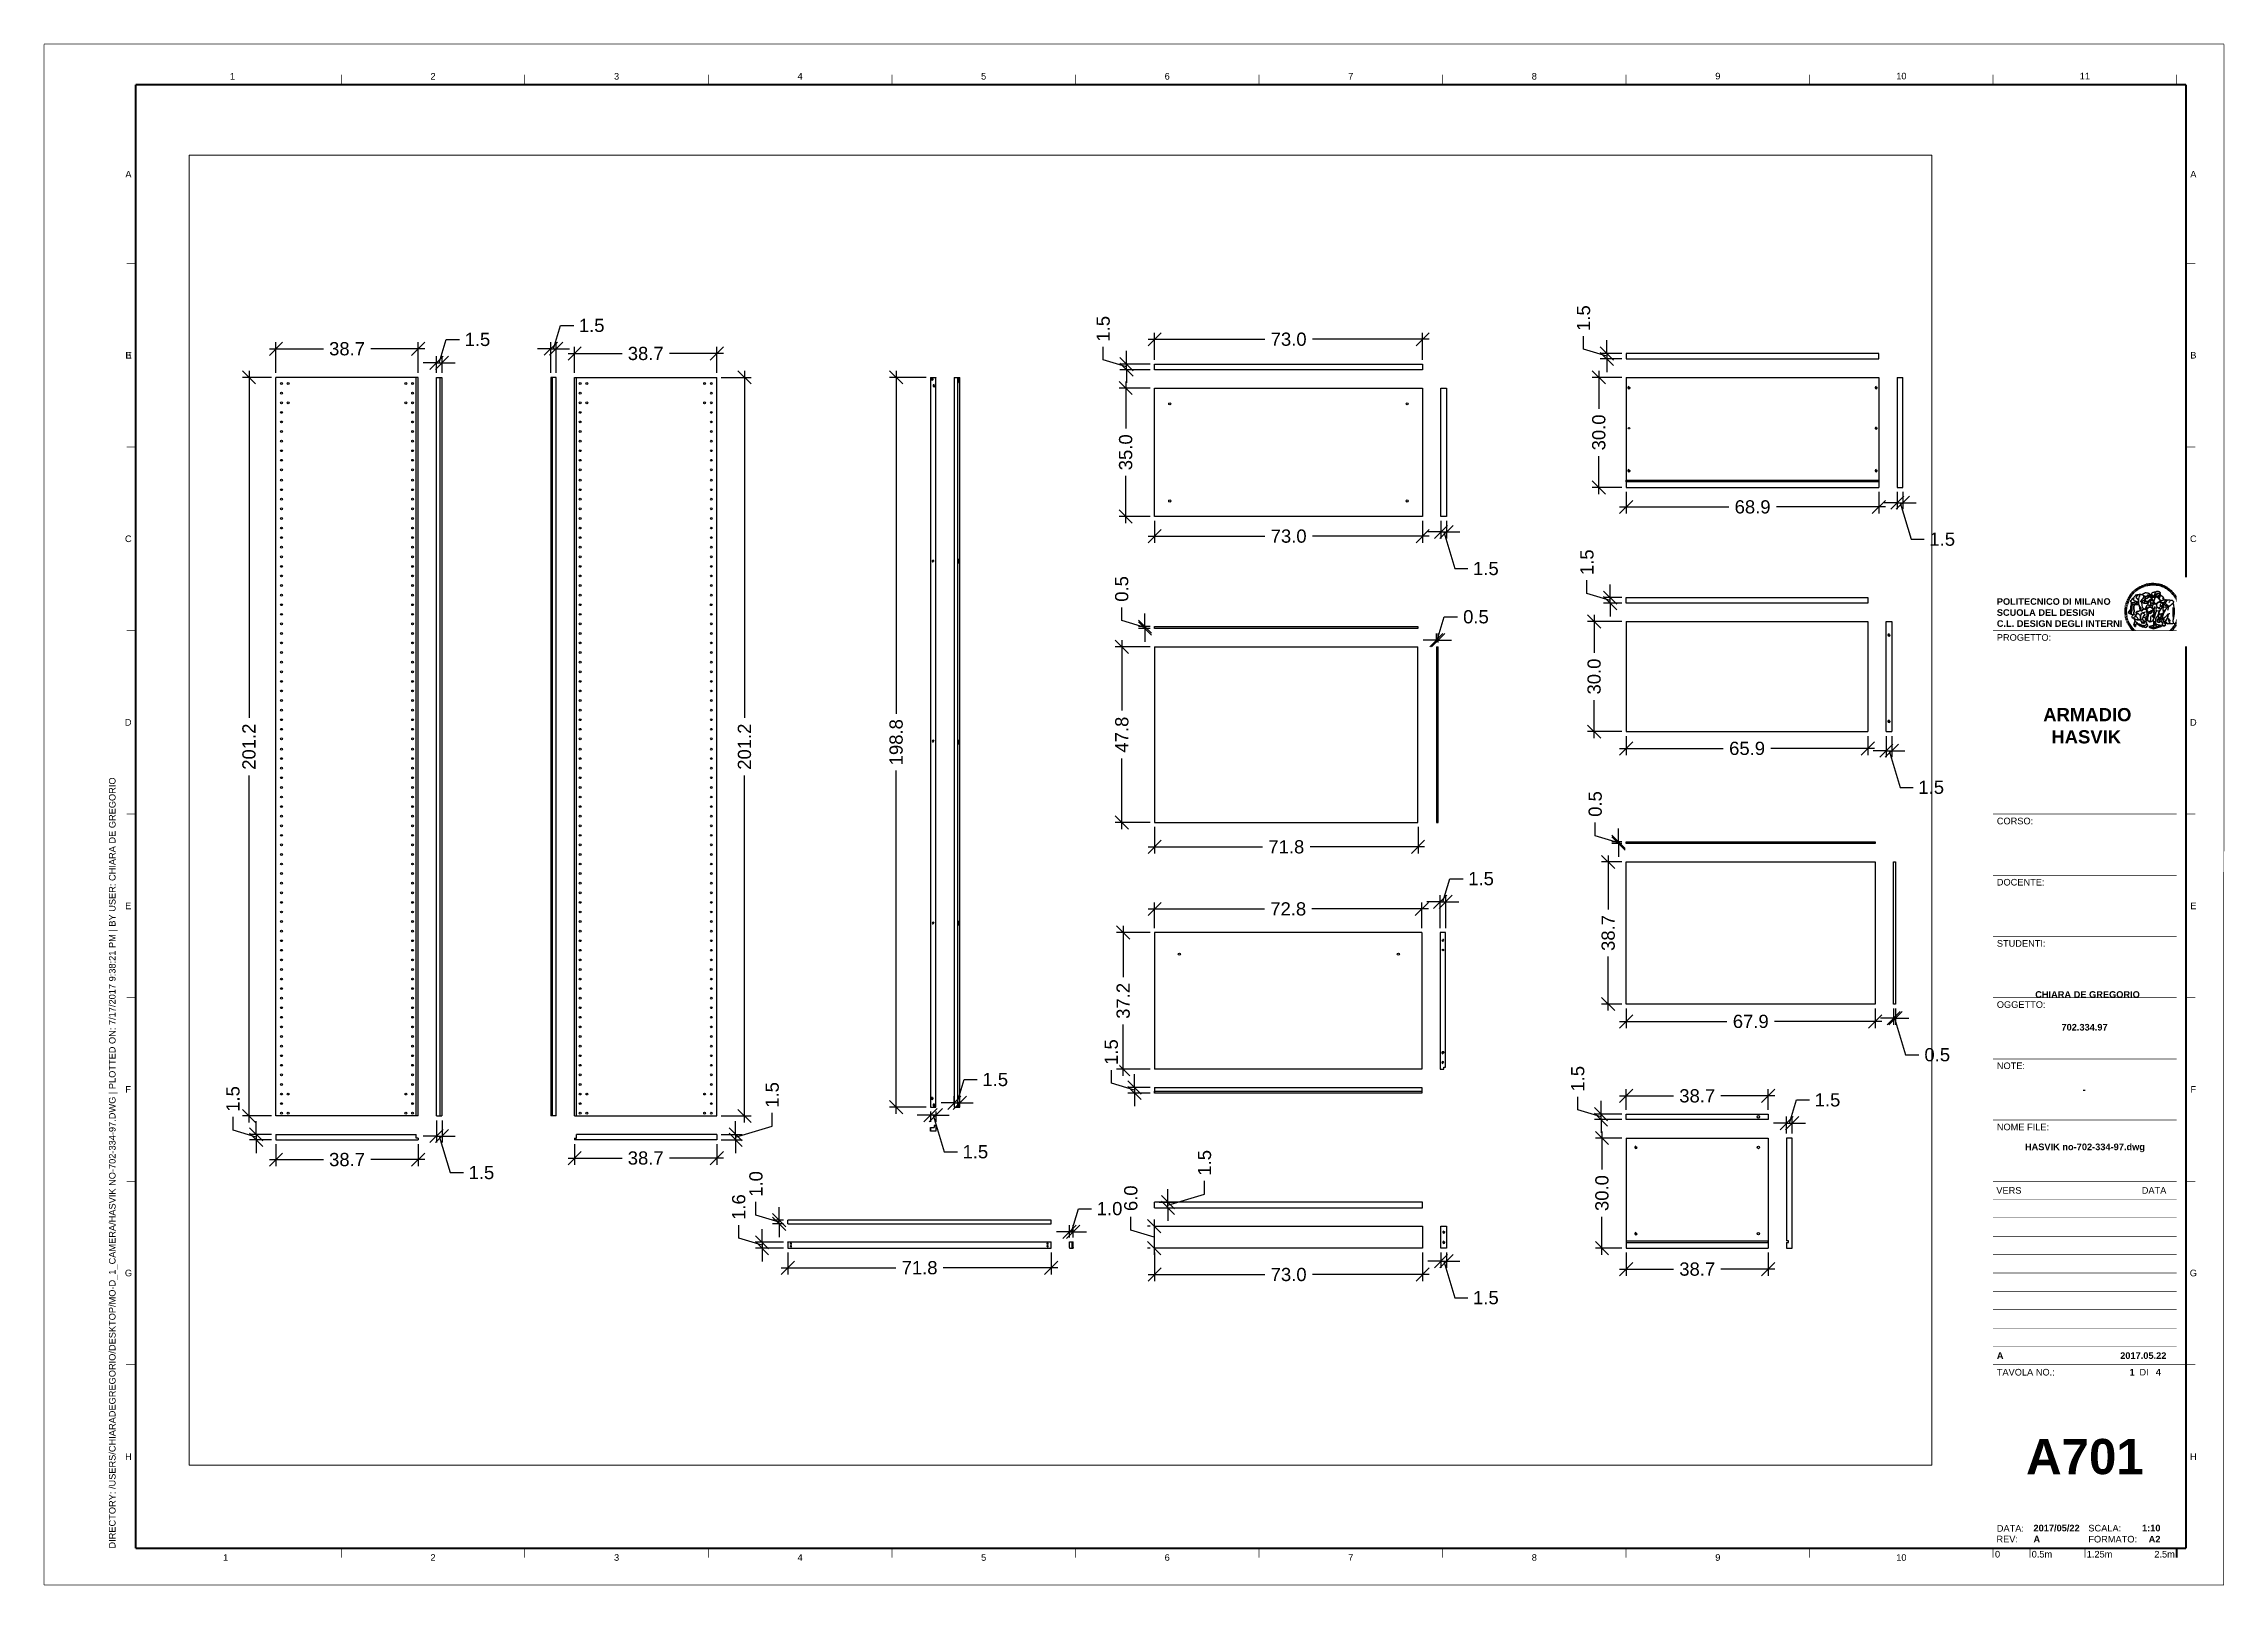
# Paper-space layout 'Layout1' of a CAD drawing. Header units: millimetres. Extents: x -1 to 593, y -1 to 419.
# The model-space entities are those that its viewports show. They can reach past a viewport. Long polylines and large blocks are cut down to what shows.
import ezdxf
from ezdxf.enums import TextEntityAlignment as Align

# ---------------------------------------------------------------- set-up
doc = ezdxf.new("R2010")
doc.units = ezdxf.units.MM
doc.set_wipeout_variables(frame=1)
doc.layers.get('0').update_dxf_attribs({"color": 8})
for name, color, linetype in [('G-ANNO-LOGO', 3, 'Continuous'), ('G-ANNO-TEXT', 3, 'Continuous'), ('G-ANNO-TTLB', 3, 'Continuous'), ('Incastri', 4, 'Continuous'), ('QUOTE', 5, 'Continuous')]:
    doc.layers.add(name, color=color, linetype=linetype)
doc.layers.add('G-ANNO-NPLT', color=210, linetype='Continuous', plot=False)
doc.styles.add('ARIAL', font='Arial.ttf')
doc.styles.add('ARIAL-BOLD', font='Arial Bold.ttf')
doc.styles.add('E-ARIAL', font='Arial.ttf')
doc.dimstyles.new('TICK_36', dxfattribs={"dimtxt": 3.6, "dimasz": 3.6, "dimexe": 1.8, "dimexo": 1.2, "dimgap": 1.8, "dimtad": 0, "dimdec": 1, "dimzin": 0, "dimdsep": 46, "dimtxsty": 'ARIAL', "dimblk": 'OBLIQUE', "dimcen": 1.8, "dimdle": 1.8, "dimclrd": 3, "dimclre": 4, "dimclrt": 3, "dimadec": 0, "dimazin": 0, "dimtfac": 1, "dimtdec": 1, "dimtmove": 1, "dimatfit": 3, "dimldrblk": 'OBLIQUE', "dimfxl": 1, "dimtfill": 1, "dimtolj": 1, "dimtzin": 0, "dimarcsym": 0})

# ---------------------------------------------------------------- blocks, each defined once
blk = doc.blocks.new('logoPolimi')
for p, q in [((-1.49, 1.84), (-1.36, 1.68)), ((-1.41, 1.91), (-1.28, 1.74)), ((-1.32, 1.97), (-1.2, 1.8)), ((-1.22, 2.03), (-1.11, 1.85)), ((-1.13, 2.09), (-1.03, 1.9)), ((-1.03, 2.14), (-0.94, 1.95)), ((-0.93, 2.18), (-0.84, 1.99)), ((-0.83, 2.22), (-0.75, 2.03)), ((-0.72, 2.26), (-0.66, 2.06)), ((-0.61, 2.29), (-0.56, 2.09)), ((-0.51, 2.32), (-0.46, 2.11)), ((-0.4, 2.34), (-0.36, 2.13)), ((-0.29, 2.35), (-0.26, 2.14)), ((-0.18, 2.36), (-0.16, 2.15)), ((-0.07, 2.37), (-0.06, 2.16)), ((0.04, 2.37), (0.04, 2.16)), ((0.15, 2.36), (0.14, 2.16)), ((0.26, 2.36), (0.24, 2.15)), ((0.37, 2.34), (0.34, 2.13)), ((0.48, 2.32), (0.44, 2.12)), ((0.59, 2.3), (0.54, 2.09)), ((0.69, 2.27), (0.63, 2.07)), ((0.8, 2.23), (0.73, 2.03)), ((0.9, 2.19), (0.82, 2)), ((1, 2.15), (0.91, 1.96)), ((1.1, 2.1), (1, 1.91)), ((1.2, 2.04), (1.09, 1.86)), ((1.29, 1.99), (1.18, 1.81)), ((1.38, 1.92), (1.26, 1.75)), ((1.47, 1.86), (1.34, 1.69)), ((-2.37, 0.12), (-2.16, 0.11)), ((-2.37, 0.01), (-2.16, 0.01)), ((-2.36, 0.23), (-2.15, 0.21)), ((-2.35, 0.34), (-2.14, 0.31)), ((-2.33, 0.45), (-2.12, 0.41)), ((-2.3, 0.55), (-2.1, 0.51)), ((-2.28, 0.66), (-2.07, 0.6)), ((-2.24, 0.77), (-2.04, 0.7)), ((-2.2, 0.87), (-2.01, 0.79)), ((-2.16, 0.97), (-1.97, 0.89)), ((-2.11, 1.07), (-1.93, 0.98)), ((-2.06, 1.17), (-1.88, 1.07)), ((-2.01, 1.26), (-1.83, 1.15)), ((-1.94, 1.36), (-1.77, 1.24)), ((-1.88, 1.45), (-1.71, 1.32)), ((-1.84, 0.03), (-1.82, 0.35)), ((-1.81, 1.53), (-1.65, 1.4)), ((-1.74, 1.61), (-1.58, 1.47)), ((-1.73, 0.59), (-1.73, 0.59)), ((-1.73, 0.59), (-1.73, 0.59)), ((-1.66, 1.69), (-1.51, 1.54)), ((-1.65, 0.57), (-1.65, 0.57)), ((-1.59, 1.12), (-1.59, 1.12)), ((-1.58, 1.77), (-1.44, 1.61)), ((-1.51, 0.55), (-1.51, 0.55)), ((-1.51, 0.55), (-1.51, 0.55)), ((-1.31, 0.79), (-1.21, 0.75)), ((-1.21, 0.75), (-1.31, 0.79)), ((-1.21, 0.75), (-1.31, 0.79)), ((-1.21, 0.75), (-1.21, 0.75)), ((-1.21, 0.75), (-1.21, 0.75)), ((-1.19, 0.76), (-1.19, 0.76)), ((-1.19, 0.76), (-1.19, 0.76)), ((-1.17, 0.99), (-1.18, 0.99)), ((-1.18, 0.99), (-1.17, 0.99)), ((-1.16, 0.57), (-1.16, 0.57)), ((-1.16, 0.57), (-1.16, 0.57)), ((-1.1, 0.01), (-0.99, 0.06)), ((-0.99, 0.06), (-1.1, 0.01)), ((-0.99, 0.06), (-1.1, 0.01)), ((-0.99, 0.06), (-0.99, 0.06)), ((-0.99, 0.06), (-0.99, 0.06)), ((-0.97, 0.79), (-0.98, 0.79)), ((-0.89, 0.84), (-0.97, 0.79)), ((-0.97, 0.79), (-0.89, 0.84)), ((-0.96, 1.41), (-0.96, 1.41)), ((-0.96, 1.41), (-0.96, 1.41)), ((-0.89, 0.84), (-0.82, 0.87)), ((-0.82, 0.87), (-0.89, 0.84)), ((-0.89, 0.84), (-0.82, 0.87)), ((-0.88, 0.83), (-0.89, 0.84)), ((-0.85, 1.39), (-0.85, 1.39)), ((-0.85, 1.39), (-0.85, 1.39)), ((-0.84, 0.14), (-0.84, 0.14)), ((-0.77, 1.08), (-0.78, 1.08)), ((-0.78, 1.08), (-0.77, 1.08)), ((-0.61, 1.12), (-0.77, 1.08)), ((-0.77, 1.08), (-0.61, 1.12)), ((-0.77, 1.08), (-0.61, 1.12)), ((-0.75, 1.3), (-0.76, 1.29)), ((-0.76, 1.29), (-0.75, 1.3)), ((-0.65, 0.99), (-0.7, 0.96)), ((-0.69, 0.18), (-0.68, 0.18)), ((-0.66, 0.93), (-0.66, 0.93)), ((-0.66, 0.93), (-0.64, 0.93)), ((-0.66, 0.93), (-0.66, 0.93)), ((-0.66, 0.93), (-0.66, 0.93)), ((-0.63, 1.01), (-0.63, 1.01)), ((-0.63, 1.01), (-0.62, 1.01)), ((-0.63, 0.66), (-0.63, 0.66)), ((-0.6, 1.12), (-0.61, 1.12)), ((-0.61, 1.12), (-0.6, 1.12)), ((-0.61, 1.12), (-0.6, 1.12)), ((-0.61, 0.86), (-0.57, 0.85)), ((-0.57, 0.85), (-0.61, 0.86)), ((-0.61, 0.86), (-0.57, 0.85)), ((-0.53, 1.08), (-0.6, 1.12)), ((-0.6, 1.12), (-0.6, 1.11)), ((-0.6, 1.12), (-0.53, 1.08)), ((-0.57, 0.8), (-0.59, 0.8)), ((-0.57, 0.85), (-0.53, 0.84)), ((-0.57, 0.85), (-0.57, 0.85)), ((-0.57, 0.85), (-0.57, 0.85)), ((-0.57, 0.85), (-0.53, 0.84)), ((-0.56, 0.29), (-0.49, 0.48)), ((-0.56, 0.14), (-0.56, 0.29)), ((-0.5, 0.11), (-0.56, 0.14)), ((-0.53, 0.84), (-0.51, 0.84)), ((-0.53, 0.84), (-0.51, 0.84)), ((-0.53, 0.84), (-0.53, 0.84)), ((-0.51, 0.11), (-0.51, 0.11)), ((-0.51, 0.11), (-0.51, 0.11)), ((-0.34, 0.33), (-0.5, 0.11)), ((-0.49, 0.48), (-0.41, 0.55)), ((-0.42, 0.8), (-0.47, 0.79)), ((-0.42, 0.8), (-0.47, 0.79)), ((-0.47, 0.79), (-0.45, 0.76)), ((-0.47, 0.79), (-0.45, 0.76)), ((-0.45, 1.14), (-0.42, 1.11)), ((-0.42, 1.26), (-0.36, 1.22)), ((-0.41, 0.55), (-0.34, 0.49)), ((-0.4, 1.37), (-0.38, 1.38)), ((-0.39, 1.37), (-0.4, 1.37)), ((-0.35, 1.33), (-0.4, 1.37)), ((-0.39, 1.24), (-0.4, 1.23)), ((-0.38, 1.14), (-0.38, 1.14)), ((-0.34, 0.49), (-0.09, 0.48)), ((-0.16, 0.32), (-0.34, 0.33)), ((-0.14, 0.32), (-0.31, 0.34)), ((-0.28, 1.3), (-0.29, 1.3)), ((-0.28, 1.3), (-0.28, 1.3)), ((-0.16, 1.24), (-0.16, 1.25)), ((-0.16, 1.25), (-0.16, 1.25)), ((-0.16, 0.49), (-0.14, 0.64)), ((-0.06, 0.27), (-0.16, 0.32)), ((-0.1, 0.88), (-0.09, 0.87)), ((-0.08, 1.37), (-0.08, 1.38)), ((-0.08, 1.23), (-0.05, 1.21)), ((-0.05, 1.21), (-0.08, 1.23)), ((-0.08, 1.23), (-0.05, 1.21)), ((-0.03, 0.26), (-0.06, 0.27)), ((-0.05, 1.21), (-0.04, 1.21)), ((-0.04, 1.21), (-0.05, 1.21)), ((-0.04, 1.21), (-0.04, 1.21)), ((-0.04, 1.21), (-0.04, 1.21)), ((-0.04, 0.48), (-0.03, 0.26)), ((0.03, 1.15), (0.03, 1.15)), ((0.03, 0.66), (0.03, 0.67)), ((0.07, 0.58), (0.07, 0.57)), ((0.1, 1.18), (0.1, 1.18)), ((0.1, 0.84), (0.1, 0.84)), ((0.13, 1.32), (0.17, 1.19)), ((0.14, 0.71), (0.34, 0.65)), ((0.31, 0.56), (0.17, 0.63)), ((0.27, 1.61), (0.27, 1.61)), ((0.27, 1.61), (0.27, 1.61)), ((0.27, 1.61), (0.27, 1.61)), ((0.29, 1.29), (0.29, 1.29)), ((0.29, 1.29), (0.29, 1.29)), ((0.29, 1.29), (0.29, 1.29)), ((0.29, 1.29), (0.29, 1.29)), ((0.33, 0.49), (0.34, 0.49)), ((0.33, 0.03), (0.35, 0.03)), ((0.33, 0.03), (0.35, 0.03)), ((0.34, 0.65), (0.34, 0.64)), ((0.35, 0.03), (0.57, 0.06)), ((0.35, 0.03), (0.57, 0.06)), ((0.35, 0.03), (0.35, 0.03)), ((0.35, 0.03), (0.35, 0.03)), ((0.38, 1.36), (0.37, 1.35)), ((0.38, 0.34), (0.37, 0.34)), ((0.38, 0.34), (0.38, 0.34)), ((0.43, 0.67), (0.39, 0.64)), ((0.49, 1.05), (0.51, 1.13)), ((0.51, 1.13), (0.49, 1.05)), ((0.49, 1.05), (0.51, 1.13)), ((0.51, 1.31), (0.5, 1.29)), ((0.51, 1.13), (0.52, 1.23)), ((0.52, 1.23), (0.51, 1.23)), ((0.51, 1.23), (0.52, 1.23)), ((0.52, 1.23), (0.51, 1.13)), ((0.51, 1.13), (0.52, 1.23)), ((0.52, 1.24), (0.6, 1.37)), ((0.52, 1.23), (0.6, 1.36)), ((0.6, 1.36), (0.52, 1.23)), ((0.52, 1.23), (0.52, 1.23)), ((0.52, 1.23), (0.52, 1.24)), ((0.52, 1.23), (0.52, 1.23)), ((0.55, 1.07), (0.53, 1.06)), ((0.53, 1.04), (0.53, 1.06)), ((0.53, 1.05), (0.53, 1.04)), ((0.54, 0.3), (0.63, 0.32)), ((0.54, -0.08), (0.61, 0.06)), ((0.61, 0.06), (0.54, -0.08)), ((0.54, -0.08), (0.61, 0.06)), ((0.56, 0.19), (0.59, 0.21)), ((0.57, 1.07), (0.57, 1.07)), ((0.57, 1.07), (0.57, 1.07)), ((0.57, 1.07), (0.57, 1.07)), ((0.57, 1.07), (0.57, 1.07)), ((0.57, 1.07), (0.57, 1.07)), ((0.57, 1.07), (0.57, 1.07)), ((0.57, 1.07), (0.57, 1.07)), ((0.58, 0.3), (0.59, 0.29)), ((0.59, 0.78), (0.59, 0.79)), ((0.59, 0.79), (0.59, 0.79)), ((0.59, 0.79), (0.59, 0.79)), ((0.59, 0.79), (0.59, 0.78)), ((0.61, 0.06), (0.6, 0.07)), ((0.6, 0.07), (0.61, 0.06)), ((0.61, 0.06), (0.61, 0.07)), ((0.62, 0.21), (0.65, 0.22)), ((0.64, 1.37), (0.65, 1.37)), ((0.69, 0.86), (0.68, 0.86)), ((0.68, 0.86), (0.69, 0.86)), ((0.68, 0.76), (0.68, 0.76)), ((0.76, 0.26), (0.76, 0.26)), ((0.82, 0.35), (0.84, 0.36)), ((0.82, 0.35), (0.82, 0.35)), ((0.84, 0.36), (0.84, 0.37)), ((0.85, 0.34), (1.05, 0.35)), ((0.93, 1.05), (0.93, 1.05)), ((0.93, 1.05), (0.93, 1.05)), ((0.93, 1.05), (0.93, 1.04)), ((0.93, 1.05), (0.93, 1.05)), ((0.97, 0.66), (0.96, 0.66)), ((1.01, 0.97), (0.98, 0.96)), ((1.17, 0.96), (1.17, 0.95)), ((1.17, 0.95), (1.17, 0.95)), ((1.34, 0.37), (1.26, 0.04)), ((1.27, 0.37), (1.27, 0.38)), ((1.28, 0.95), (1.28, 0.95)), ((1.37, 0.73), (1.46, 0.81)), ((1.41, 0.4), (1.41, 0.41)), ((1.56, 1.79), (1.42, 1.63)), ((1.64, 1.71), (1.49, 1.56)), ((1.49, 0.9), (1.57, 0.92)), ((1.72, 1.63), (1.56, 1.49)), ((1.67, 0.6), (1.57, 0.53)), ((1.79, 1.55), (1.63, 1.41)), ((1.86, 1.47), (1.7, 1.34)), ((1.93, 1.38), (1.76, 1.26)), ((1.99, 1.29), (1.81, 1.17)), ((2.05, 1.19), (1.87, 1.09)), ((2.1, 1.1), (1.92, 1)), ((2.15, 1), (1.96, 0.91)), ((2.19, 0.9), (2, 0.82)), ((2.23, 0.79), (2.04, 0.72)), ((2.27, 0.69), (2.07, 0.63)), ((2.3, 0.58), (2.09, 0.53)), ((2.32, 0.47), (2.12, 0.43)), ((2.34, 0.37), (2.13, 0.33)), ((2.36, 0.26), (2.15, 0.23)), ((2.37, 0.15), (2.16, 0.13)), ((2.37, 0.04), (2.16, 0.03)), ((-2.37, -0.1), (-2.16, -0.09)), ((-2.36, -0.21), (-2.15, -0.19)), ((-2.35, -0.32), (-2.14, -0.29)), ((-2.33, -0.43), (-2.12, -0.39)), ((-2.31, -0.54), (-2.1, -0.49)), ((-2.28, -0.65), (-2.08, -0.59)), ((-2.25, -0.75), (-2.05, -0.69)), ((-2.21, -0.86), (-2.02, -0.78)), ((-2.17, -0.96), (-1.98, -0.87)), ((-2.12, -1.06), (-1.93, -0.96)), ((-2.07, -1.16), (-1.89, -1.05)), ((-2.04, -0.15), (-1.97, -0.2)), ((-2.01, -1.25), (-1.84, -1.14)), ((-1.95, -1.34), (-1.78, -1.22)), ((-1.89, -1.43), (-1.72, -1.31)), ((-1.82, -1.52), (-1.66, -1.38)), ((-1.75, -1.6), (-1.59, -1.46)), ((-1.67, -1.68), (-1.52, -1.53)), ((-1.58, -0.12), (-1.6, -0.18)), ((-1.6, -0.18), (-1.58, -0.28)), ((-1.57, -0.54), (-1.59, -0.54)), ((-1.59, -0.54), (-1.59, -0.54)), ((-1.59, -1.76), (-1.45, -1.6)), ((-1.56, -0.32), (-1.56, -0.31)), ((-1.56, -0.31), (-1.56, -0.31)), ((-1.53, -0.65), (-1.53, -0.65)), ((-1.53, -0.65), (-1.53, -0.65)), ((-1.51, -1.83), (-1.37, -1.67)), ((-1.48, -0.86), (-1.48, -0.85)), ((-1.42, -0.37), (-1.42, -0.37)), ((-1.42, -1.9), (-1.29, -1.73)), ((-1.38, -0.46), (-1.38, -0.46)), ((-1.33, -1.96), (-1.21, -1.79)), ((-1.31, -0.24), (-1.31, -0.23)), ((-1.31, -0.23), (-1.31, -0.24)), ((-1.23, -0.19), (-1.23, -0.19)), ((-1.23, -0.19), (-1.23, -0.19)), ((-1.23, -0.19), (-1.23, -0.19)), ((-1.23, -0.19), (-1.23, -0.19)), ((-1.01, -0.39), (-1.02, -0.39)), ((-1.02, -0.39), (-1.01, -0.39)), ((-1.02, -0.7), (-1.02, -0.7)), ((-1.02, -0.7), (-1.02, -0.7)), ((-1.02, -0.7), (-1.02, -0.7)), ((-0.79, -0.51), (-0.83, -0.58)), ((-0.83, -0.58), (-0.79, -0.51)), ((-0.83, -0.58), (-0.79, -0.51)), ((-0.78, -1.05), (-0.83, -0.94)), ((-0.83, -0.94), (-0.78, -1.05)), ((-0.83, -0.94), (-0.83, -0.94)), ((-0.83, -0.94), (-0.78, -1.05)), ((-0.82, -1.23), (-0.82, -1.23)), ((-0.82, -1.23), (-0.77, -1.23)), ((-0.77, -1.23), (-0.82, -1.23)), ((-0.82, -1.23), (-0.82, -1.23)), ((-0.77, -1.23), (-0.82, -1.23)), ((-0.75, -0.96), (-0.8, -0.89)), ((-0.8, -0.89), (-0.79, -0.92)), ((-0.79, -0.92), (-0.8, -0.89)), ((-0.8, -0.89), (-0.75, -0.96)), ((-0.79, -0.92), (-0.8, -0.89)), ((-0.8, -0.89), (-0.8, -0.89)), ((-0.8, -0.89), (-0.75, -0.96)), ((-0.79, -0.92), (-0.78, -0.95)), ((-0.78, -0.95), (-0.79, -0.92)), ((-0.78, -0.95), (-0.79, -0.92)), ((-0.77, -0.49), (-0.78, -0.48)), ((-0.78, -0.48), (-0.77, -0.49)), ((-0.78, -0.95), (-0.76, -1)), ((-0.76, -1), (-0.78, -0.95)), ((-0.76, -1), (-0.78, -0.95)), ((-0.71, -0.89), (-0.75, -0.87)), ((-0.75, -0.87), (-0.71, -0.89)), ((-0.75, -0.87), (-0.71, -0.89)), ((-0.72, -1.01), (-0.75, -0.96)), ((-0.75, -0.96), (-0.72, -1.01)), ((-0.75, -0.96), (-0.72, -1.01)), ((-0.64, -0.93), (-0.71, -0.89)), ((-0.71, -0.89), (-0.64, -0.93)), ((-0.71, -0.89), (-0.64, -0.93)), ((-0.66, -0.53), (-0.66, -0.53)), ((-0.66, -0.53), (-0.66, -0.53)), ((-0.66, -0.53), (-0.66, -0.53)), ((-0.39, -0.81), (-0.51, -0.69)), ((-0.51, -1.04), (-0.5, -1.04)), ((-0.48, -0.42), (-0.48, -0.42)), ((-0.48, -0.42), (-0.48, -0.42)), ((-0.48, -0.42), (-0.48, -0.42)), ((-0.41, -0.51), (-0.41, -0.51)), ((-0.38, -0.05), (-0.39, -0.12)), ((-0.39, -0.12), (-0.37, -0.1)), ((-0.35, -0.14), (-0.37, -0.08)), ((-0.37, -0.09), (-0.37, -0.09)), ((-0.33, -0.12), (-0.35, -0.14)), ((-0.32, -0.14), (-0.35, -0.14)), ((-0.35, -0.18), (-0.34, -0.22)), ((-0.34, -0.08), (-0.29, -0.16)), ((-0.34, -0.22), (-0.34, -0.22)), ((-0.27, -0.17), (-0.32, -0.14)), ((-0.25, -0.91), (-0.26, -0.9)), ((-0.26, -1.29), (0.1, -1.2)), ((0.1, -1.2), (-0.26, -1.29)), ((0.08, -1.4), (-0.26, -1.29)), ((-0.26, -1.29), (0.08, -1.4)), ((-0.26, -1.38), (-0.26, -1.29)), ((-0.26, -1.29), (-0.26, -1.29)), ((-0.26, -1.29), (-0.26, -1.38)), ((-0.26, -1.29), (0.08, -1.4)), ((-0.26, -1.29), (-0.26, -1.29)), ((0.08, -1.49), (-0.26, -1.38)), ((-0.26, -1.38), (0.09, -1.49)), ((-0.14, -0.15), (-0.16, -0.13)), ((-0.11, -0.04), (-0.12, -0.05)), ((-0.04, -0.41), (-0.01, -0.44)), ((-0.01, -0.44), (-0.04, -0.41)), ((-0.04, -0.41), (-0.01, -0.44)), ((0.07, -0.84), (0.07, -0.84)), ((0.07, -0.84), (0.07, -0.84)), ((0.1, -1.2), (0.08, -1.32)), ((0.08, -1.32), (0.13, -1.2)), ((0.08, -1.4), (0.72, -1.22)), ((0.72, -1.22), (0.08, -1.4)), ((0.08, -1.4), (0.72, -1.22)), ((0.72, -1.31), (0.08, -1.49)), ((0.08, -1.44), (0.08, -1.4)), ((0.08, -1.4), (0.08, -1.44)), ((0.08, -1.4), (0.08, -1.49)), ((0.08, -1.49), (0.08, -1.44)), ((0.08, -1.44), (0.08, -1.44)), ((0.08, -1.44), (0.08, -1.45)), ((0.08, -1.45), (0.08, -1.46)), ((0.08, -1.46), (0.08, -1.49)), ((0.1, -1.01), (0.09, -0.86)), ((0.1, -1.01), (0.09, -0.86)), ((0.09, -1.49), (0.72, -1.31)), ((0.1, -1.2), (0.12, -1.04)), ((0.12, -1.04), (0.1, -1.2)), ((0.13, -1.2), (0.1, -1.2)), ((0.1, -1.2), (0.13, -1.2)), ((0.13, -1.2), (0.1, -1.2)), ((0.1, -1.2), (0.1, -1.2)), ((0.11, -0.44), (0.11, -0.44)), ((0.11, -0.44), (0.11, -0.44)), ((0.12, -0.21), (0.12, -0.21)), ((0.12, -0.21), (0.12, -0.21)), ((0.12, -0.21), (0.12, -0.21)), ((0.12, -0.21), (0.12, -0.21)), ((0.12, -0.21), (0.12, -0.21)), ((0.12, -0.21), (0.12, -0.21)), ((0.12, -0.21), (0.12, -0.21)), ((0.12, -0.21), (0.12, -0.21)), ((0.12, -0.21), (0.12, -0.21)), ((0.12, -0.21), (0.12, -0.21)), ((0.12, -0.21), (0.12, -0.21)), ((0.12, -0.21), (0.12, -0.21)), ((0.12, -0.21), (0.12, -0.21)), ((0.12, -0.56), (0.14, -0.53)), ((0.14, -0.53), (0.12, -0.56)), ((0.12, -0.56), (0.14, -0.53)), ((0.12, -1.04), (0.12, -1.04)), ((0.12, -1.04), (0.12, -1.04)), ((0.12, -1.04), (0.12, -1.04)), ((0.21, -0.99), (0.13, -1.2)), ((0.13, -1.2), (0.21, -0.99)), ((0.36, -1.14), (0.13, -1.2)), ((0.13, -1.2), (0.26, -1.17)), ((0.14, -0.53), (0.16, -0.49)), ((0.16, -0.49), (0.14, -0.53)), ((0.14, -0.53), (0.16, -0.49)), ((0.16, -0.49), (0.16, -0.49)), ((0.16, -0.49), (0.16, -0.49)), ((0.28, -1.19), (0.21, -0.99)), ((0.21, -0.99), (0.31, -1.27)), ((0.24, -0.17), (0.24, -0.16)), ((0.24, -0.16), (0.24, -0.17)), ((0.25, -0.84), (0.25, -0.88)), ((0.25, -0.88), (0.25, -0.84)), ((0.25, -0.88), (0.25, -0.84)), ((0.25, -0.88), (0.29, -1.17)), ((0.26, -0.88), (0.25, -0.88)), ((0.31, -1.27), (0.25, -0.88)), ((0.26, -1.17), (0.28, -1.16)), ((0.28, -1.16), (0.36, -1.14)), ((0.29, -1.17), (0.28, -1.19)), ((0.36, -1.14), (0.72, -1.22)), ((0.72, -1.22), (0.36, -1.14)), ((0.49, -0.31), (0.49, -0.31)), ((0.49, -0.31), (0.49, -0.31)), ((0.5, -0.27), (0.5, -0.27)), ((0.51, -0.27), (0.51, -0.27)), ((0.72, -0.81), (0.75, -0.89)), ((0.72, -1.22), (0.72, -1.31)), ((0.72, -1.31), (0.72, -1.22)), ((0.74, -0.23), (0.74, -0.23)), ((0.74, -0.23), (0.75, -0.24)), ((0.75, -0.23), (0.75, -0.23)), ((0.86, -0.25), (0.82, -0.34)), ((0.87, -0.22), (0.86, -0.23)), ((0.87, -0.22), (0.86, -0.25)), ((0.96, -0.58), (0.96, -0.57)), ((1.05, -1.05), (1.04, -1.05)), ((1.28, -2), (1.17, -1.82)), ((1.37, -1.93), (1.25, -1.76)), ((1.31, -0.27), (1.3, -0.26)), ((1.3, -0.26), (1.3, -0.26)), ((1.3, -0.26), (1.3, -0.26)), ((1.3, -0.26), (1.31, -0.27)), ((1.3, -0.26), (1.3, -0.26)), ((1.46, -1.87), (1.33, -1.7)), ((1.54, -1.8), (1.41, -1.64)), ((1.63, -1.72), (1.48, -1.57)), ((1.71, -1.65), (1.55, -1.5)), ((1.78, -1.57), (1.62, -1.43)), ((1.85, -1.48), (1.69, -1.35)), ((1.92, -1.39), (1.75, -1.27)), ((1.98, -1.3), (1.81, -1.19)), ((2.04, -1.21), (1.86, -1.1)), ((2.09, -1.11), (1.91, -1.01)), ((2.14, -1.01), (1.95, -0.92)), ((2.19, -0.91), (1.99, -0.83)), ((2.23, -0.81), (2.03, -0.74)), ((2.26, -0.7), (2.06, -0.64)), ((2.29, -0.6), (2.09, -0.55)), ((2.32, -0.49), (2.11, -0.45)), ((2.34, -0.38), (2.13, -0.35)), ((2.35, -0.27), (2.15, -0.25)), ((2.37, -0.08), (2.16, -0.07)), ((2.36, -0.16), (2.16, -0.15)), ((-1.24, -2.02), (-1.13, -1.84)), ((-1.14, -2.08), (-1.04, -1.89)), ((-1.04, -2.13), (-0.95, -1.94)), ((-0.94, -2.18), (-0.86, -1.98)), ((-0.84, -2.22), (-0.77, -2.02)), ((-0.74, -2.25), (-0.67, -2.05)), ((-0.63, -2.29), (-0.57, -2.08)), ((-0.52, -2.31), (-0.48, -2.11)), ((-0.42, -2.33), (-0.38, -2.13)), ((-0.31, -2.35), (-0.28, -2.14)), ((-0.2, -2.36), (-0.18, -2.15)), ((-0.09, -2.37), (-0.08, -2.16)), ((0.03, -2.37), (0.02, -2.16)), ((0.14, -2.37), (0.12, -2.16)), ((0.25, -2.36), (0.22, -2.15)), ((0.35, -2.34), (0.32, -2.14)), ((0.46, -2.32), (0.42, -2.12)), ((0.57, -2.3), (0.52, -2.1)), ((0.68, -2.27), (0.62, -2.07)), ((0.78, -2.24), (0.71, -2.04)), ((0.89, -2.2), (0.81, -2)), ((0.99, -2.15), (0.9, -1.96)), ((1.09, -2.11), (0.99, -1.92)), ((1.19, -2.05), (1.08, -1.87))]:
    blk.add_line(p, q)
for points in [[(-1.9, 0.12), (-1.94, 0.02), (-2.05, -0.09), (-2.05, -0.09)], [(-1.86, 0.38), (-1.86, 0.38), (-1.87, 0.19), (-1.9, 0.12)], [(-1.76, 0.6), (-1.76, 0.6), (-1.84, 0.57), (-1.86, 0.38)], [(-1.86, -0.04), (-1.84, 0.02), (-1.84, 0.03), (-1.84, 0.03)], [(-1.82, 0.78), (-1.83, 0.8), (-1.85, 0.86), (-1.83, 0.88)], [(-1.82, 0.78), (-1.83, 0.8), (-1.85, 0.86), (-1.83, 0.88)], [(-1.83, 0.88), (-1.81, 0.9), (-1.76, 0.96), (-1.76, 0.96)], [(-1.83, 0.88), (-1.81, 0.9), (-1.76, 0.96), (-1.76, 0.96)], [(-1.76, 0.6), (-1.83, 0.7), (-1.78, 0.74), (-1.78, 0.74)], [(-1.78, 0.74), (-1.79, 0.74), (-1.83, 0.7), (-1.76, 0.6)], [(-1.78, 0.74), (-1.8, 0.76), (-1.81, 0.78), (-1.82, 0.78)], [(-1.78, 0.74), (-1.8, 0.76), (-1.81, 0.78), (-1.82, 0.78)], [(-1.82, 0.35), (-1.81, 0.5), (-1.73, 0.59), (-1.73, 0.59)], [(-1.82, -0.19), (-1.73, -0.07), (-1.75, 0.14), (-1.75, 0.3)], [(-1.75, 0.33), (-1.75, 0.17), (-1.73, -0.05), (-1.8, -0.17)], [(-1.78, 0.74), (-1.75, 0.72), (-1.72, 0.69), (-1.68, 0.7)], [(-1.68, 0.7), (-1.72, 0.69), (-1.75, 0.72), (-1.78, 0.74)], [(-1.68, 0.7), (-1.72, 0.69), (-1.75, 0.72), (-1.78, 0.74)], [(-1.78, 0.74), (-1.78, 0.74), (-1.78, 0.74), (-1.78, 0.74)], [(-1.76, 0.96), (-1.68, 1.1), (-1.59, 1.12), (-1.59, 1.12)], [(-1.76, 0.96), (-1.68, 1.1), (-1.6, 1.12), (-1.6, 1.12)], [(-1.73, 0.59), (-1.74, 0.59), (-1.75, 0.6), (-1.76, 0.6)], [(-1.73, 0.59), (-1.74, 0.59), (-1.75, 0.6), (-1.76, 0.6)], [(-1.75, 0.3), (-1.76, 0.47), (-1.65, 0.57), (-1.65, 0.57)], [(-1.65, 0.57), (-1.65, 0.57), (-1.76, 0.5), (-1.75, 0.33)], [(-1.65, 0.57), (-1.68, 0.58), (-1.7, 0.58), (-1.73, 0.59)], [(-1.65, 0.57), (-1.68, 0.58), (-1.7, 0.58), (-1.73, 0.59)], [(-1.5, 0.71), (-1.53, 0.74), (-1.61, 0.71), (-1.68, 0.7)], [(-1.68, 0.7), (-1.61, 0.71), (-1.53, 0.73), (-1.5, 0.71)], [(-1.5, 0.71), (-1.53, 0.73), (-1.61, 0.71), (-1.68, 0.7)], [(-1.51, 0.55), (-1.56, 0.56), (-1.61, 0.56), (-1.65, 0.57)], [(-1.65, 0.57), (-1.61, 0.56), (-1.56, 0.56), (-1.51, 0.55)], [(-1.51, 0.55), (-1.56, 0.56), (-1.61, 0.56), (-1.65, 0.57)], [(-1.59, 1.12), (-1.6, 1.06), (-1.61, 0.99), (-1.61, 0.97)], [(-1.61, 0.97), (-1.61, 0.99), (-1.6, 1.06), (-1.59, 1.12)], [(-1.61, 0.97), (-1.61, 0.99), (-1.6, 1.06), (-1.59, 1.12)], [(-1.61, 0.97), (-1.61, 0.95), (-1.56, 0.88), (-1.54, 0.87)], [(-1.54, 0.87), (-1.56, 0.88), (-1.61, 0.95), (-1.61, 0.97)], [(-1.54, 0.87), (-1.56, 0.88), (-1.61, 0.96), (-1.61, 0.97)], [(-1.59, 1.12), (-1.59, 1.13), (-1.59, 1.15), (-1.58, 1.16)], [(-1.59, 1.12), (-1.59, 1.13), (-1.59, 1.15), (-1.58, 1.16)], [(-1.58, 1.16), (-1.57, 1.21), (-1.52, 1.23), (-1.49, 1.25)], [(-1.58, 1.16), (-1.57, 1.21), (-1.52, 1.23), (-1.49, 1.25)], [(-1.58, 0.36), (-1.58, 0.48), (-1.51, 0.55), (-1.51, 0.55)], [(-1.51, 0.55), (-1.51, 0.55), (-1.58, 0.48), (-1.58, 0.36)], [(-1.51, 0.55), (-1.51, 0.55), (-1.58, 0.48), (-1.58, 0.36)], [(-1.55, 0.04), (-1.55, 0.08), (-1.58, 0.25), (-1.58, 0.36)], [(-1.58, 0.36), (-1.58, 0.25), (-1.55, 0.08), (-1.55, 0.04)], [(-1.58, 0.36), (-1.58, 0.25), (-1.55, 0.08), (-1.55, 0.04)], [(-1.58, -0.12), (-1.57, -0.06), (-1.55, 0.02), (-1.55, 0.04)], [(-1.55, 0.04), (-1.55, 0.02), (-1.57, -0.06), (-1.58, -0.12)], [(-1.55, 0.04), (-1.55, 0.02), (-1.56, -0.04), (-1.57, -0.1)], [(-1.54, 0.87), (-1.52, 0.85), (-1.47, 0.83), (-1.44, 0.83)], [(-1.44, 0.83), (-1.47, 0.83), (-1.52, 0.85), (-1.54, 0.87)], [(-1.45, 0.83), (-1.47, 0.83), (-1.52, 0.85), (-1.54, 0.87)], [(-1.51, 0.55), (-1.33, 0.54), (-1.16, 0.57), (-1.16, 0.57)], [(-1.16, 0.57), (-1.16, 0.57), (-1.33, 0.54), (-1.51, 0.55)], [(-1.16, 0.57), (-1.16, 0.57), (-1.33, 0.54), (-1.51, 0.55)], [(-1.5, 0.71), (-1.46, 0.68), (-1.4, 0.62), (-1.33, 0.66)], [(-1.33, 0.66), (-1.4, 0.62), (-1.46, 0.68), (-1.5, 0.71)], [(-1.33, 0.66), (-1.4, 0.62), (-1.46, 0.68), (-1.5, 0.71)], [(-1.49, 1.25), (-1.46, 1.26), (-1.42, 1.33), (-1.39, 1.36)], [(-1.49, 1.25), (-1.46, 1.27), (-1.43, 1.34), (-1.39, 1.36)], [(-1.31, 0.79), (-1.33, 0.79), (-1.42, 0.83), (-1.45, 0.83)], [(-1.44, 0.83), (-1.42, 0.83), (-1.33, 0.79), (-1.31, 0.79)], [(-1.31, 0.79), (-1.33, 0.79), (-1.42, 0.83), (-1.44, 0.83)], [(-1.35, 1.1), (-1.4, 1.17), (-1.36, 1.23), (-1.29, 1.31)], [(-1.29, 1.31), (-1.36, 1.23), (-1.4, 1.17), (-1.35, 1.1)], [(-1.35, 1.1), (-1.4, 1.17), (-1.36, 1.23), (-1.29, 1.31)], [(-1.39, 1.36), (-1.35, 1.38), (-1.26, 1.4), (-1.19, 1.41)], [(-1.39, 1.36), (-1.35, 1.38), (-1.26, 1.4), (-1.19, 1.41)], [(-1.18, 0.99), (-1.24, 0.97), (-1.3, 1.03), (-1.35, 1.1)], [(-1.35, 1.1), (-1.3, 1.03), (-1.24, 0.97), (-1.18, 0.99)], [(-1.18, 1), (-1.24, 0.97), (-1.3, 1.03), (-1.35, 1.1)], [(-1.33, 0.66), (-1.28, 0.7), (-1.23, 0.73), (-1.21, 0.75)], [(-1.21, 0.75), (-1.23, 0.73), (-1.28, 0.7), (-1.33, 0.66)], [(-1.21, 0.75), (-1.23, 0.73), (-1.28, 0.7), (-1.33, 0.66)], [(-1.29, 1.31), (-1.22, 1.39), (-1.01, 1.41), (-0.96, 1.41)], [(-0.96, 1.41), (-1.01, 1.41), (-1.22, 1.39), (-1.29, 1.31)], [(-1.29, 1.31), (-1.22, 1.39), (-1.01, 1.41), (-0.96, 1.41)], [(-1.24, -0.02), (-1.21, -0.01), (-1.1, 0.01), (-1.1, 0.01)], [(-1.1, 0.01), (-1.1, 0.01), (-1.21, -0.01), (-1.24, -0.02)], [(-1.1, 0.01), (-1.1, 0.01), (-1.21, -0.01), (-1.24, -0.02)], [(-1.21, 0.75), (-1.2, 0.75), (-1.19, 0.76), (-1.19, 0.76)], [(-1.19, 0.76), (-1.19, 0.76), (-1.2, 0.75), (-1.21, 0.75)], [(-1.19, 0.76), (-1.19, 0.76), (-1.2, 0.76), (-1.21, 0.75)], [(-1.19, 1.41), (-1.11, 1.43), (-0.97, 1.41), (-0.97, 1.41)], [(-1.19, 1.41), (-1.12, 1.43), (-0.98, 1.41), (-0.98, 1.41)], [(-1.19, 0.76), (-1.19, 0.77), (-1.18, 0.78), (-1.18, 0.79)], [(-1.18, 0.79), (-1.18, 0.78), (-1.19, 0.77), (-1.19, 0.76)], [(-1.19, 0.76), (-1.19, 0.77), (-1.19, 0.78), (-1.18, 0.79)], [(-1.18, 0.68), (-1.18, 0.68), (-1.19, 0.71), (-1.19, 0.76)], [(-1.19, 0.76), (-1.19, 0.71), (-1.18, 0.68), (-1.18, 0.68)], [(-1.18, 0.68), (-1.18, 0.68), (-1.19, 0.71), (-1.19, 0.76)], [(-1.18, 0.97), (-1.18, 0.97), (-1.18, 0.98), (-1.17, 0.99)], [(-1.17, 0.99), (-1.18, 0.98), (-1.18, 0.97), (-1.18, 0.97)], [(-1.18, 0.97), (-1.18, 0.97), (-1.18, 0.98), (-1.17, 0.99)], [(-1.18, 0.79), (-1.17, 0.86), (-1.18, 0.95), (-1.18, 0.97)], [(-1.18, 0.97), (-1.18, 0.95), (-1.17, 0.86), (-1.18, 0.79)], [(-1.18, 0.79), (-1.17, 0.86), (-1.18, 0.95), (-1.18, 0.97)], [(-1.16, 0.57), (-1.17, 0.6), (-1.18, 0.64), (-1.18, 0.68)], [(-1.18, 0.68), (-1.18, 0.64), (-1.17, 0.6), (-1.16, 0.57)], [(-1.16, 0.57), (-1.17, 0.6), (-1.18, 0.64), (-1.18, 0.68)], [(-1.17, 0.99), (-1.17, 1.03), (-1.16, 1.09), (-1.14, 1.13)], [(-1.09, 0.42), (-1.1, 0.44), (-1.14, 0.48), (-1.16, 0.57)], [(-1.16, 0.57), (-1.14, 0.48), (-1.1, 0.44), (-1.09, 0.42)], [(-1.09, 0.42), (-1.1, 0.44), (-1.14, 0.48), (-1.16, 0.57)], [(-1.14, 1.13), (-1.12, 1.18), (-1.05, 1.31), (-1.05, 1.31)], [(-1.12, 0.46), (-1.12, 0.46), (-1.13, 0.38), (-1.11, 0.26)], [(-1.11, 0.26), (-1.08, 0.14), (-1.05, 0.03), (-1.05, 0.03)], [(-1.02, 0.32), (-1.02, 0.32), (-1.08, 0.4), (-1.09, 0.42)], [(-1.09, 0.42), (-1.08, 0.4), (-1.02, 0.32), (-1.02, 0.32)], [(-1.02, 0.32), (-1.02, 0.32), (-1.08, 0.4), (-1.09, 0.42)], [(-0.98, 0.2), (-0.98, 0.21), (-1.02, 0.32), (-1.02, 0.32)], [(-1.02, 0.32), (-1.02, 0.32), (-0.98, 0.21), (-0.98, 0.2)], [(-0.98, 0.2), (-0.98, 0.21), (-1.02, 0.32), (-1.02, 0.32)], [(-1.01, 0.12), (-1, 0.16), (-0.98, 0.19), (-0.98, 0.2)], [(-0.98, 0.2), (-0.98, 0.19), (-1, 0.16), (-1.01, 0.12)], [(-1.01, 0.12), (-1, 0.16), (-0.98, 0.19), (-0.98, 0.2)], [(-0.99, 0.06), (-1, 0.07), (-1.01, 0.1), (-1.01, 0.12)], [(-1.01, 0.12), (-1.01, 0.1), (-1, 0.07), (-0.99, 0.06)], [(-0.99, 0.06), (-1, 0.07), (-1.01, 0.1), (-1.01, 0.12)], [(-0.99, 0.06), (-0.99, 0.06), (-0.99, 0.06), (-0.98, 0.05)], [(-0.98, 0.05), (-0.99, 0.06), (-0.99, 0.06), (-0.99, 0.06)], [(-0.99, 0.05), (-0.99, 0.06), (-0.99, 0.06), (-0.99, 0.06)], [(-0.95, 0.02), (-0.96, 0.03), (-0.97, 0.04), (-0.99, 0.05)], [(-0.98, 1.41), (-0.98, 1.41), (-0.97, 1.41), (-0.96, 1.41)], [(-0.98, 0.81), (-0.94, 0.85), (-0.92, 0.93), (-0.91, 0.97)], [(-0.91, 0.97), (-0.92, 0.93), (-0.94, 0.85), (-0.98, 0.81)], [(-0.91, 0.97), (-0.92, 0.93), (-0.94, 0.85), (-0.98, 0.81)], [(-0.98, 0.79), (-0.98, 0.81), (-0.98, 0.81), (-0.98, 0.81)], [(-0.98, 0.81), (-0.98, 0.81), (-0.98, 0.81), (-0.98, 0.79)], [(-0.98, 0.81), (-0.98, 0.81), (-0.98, 0.81), (-0.98, 0.79)], [(-0.98, 0.79), (-0.98, 0.79), (-0.98, 0.78), (-0.97, 0.77)], [(-0.98, 0.79), (-0.98, 0.79), (-0.98, 0.78), (-0.97, 0.77)], [(-0.98, 0.05), (-0.97, 0.04), (-0.96, 0.03), (-0.95, 0.02)], [(-0.95, 0.02), (-0.96, 0.03), (-0.97, 0.04), (-0.98, 0.05)], [(-0.97, 1.41), (-0.97, 1.41), (-0.97, 1.41), (-0.96, 1.41)], [(-0.97, 0.77), (-0.96, 0.74), (-0.91, 0.64), (-0.91, 0.57)], [(-0.97, 0.77), (-0.96, 0.74), (-0.91, 0.64), (-0.91, 0.57)], [(-0.96, 1.41), (-0.94, 1.41), (-0.9, 1.41), (-0.85, 1.39)], [(-0.96, 1.41), (-0.94, 1.41), (-0.9, 1.41), (-0.85, 1.39)], [(-0.95, 0.02), (-0.94, 0.01), (-0.92, 0.01), (-0.9, 0.01)], [(-0.9, 0.01), (-0.92, 0.01), (-0.94, 0.01), (-0.95, 0.02)], [(-0.91, 0.01), (-0.92, 0.01), (-0.94, 0.01), (-0.95, 0.02)], [(-0.91, 0.97), (-0.89, 1), (-0.87, 1.01), (-0.84, 1.02)], [(-0.84, 1.02), (-0.87, 1.01), (-0.89, 1), (-0.91, 0.97)], [(-0.84, 1.02), (-0.87, 1.01), (-0.89, 1.01), (-0.91, 0.97)], [(-0.91, 0.57), (-0.91, 0.5), (-0.9, 0.43), (-0.88, 0.37)], [(-0.91, 0.57), (-0.91, 0.5), (-0.9, 0.43), (-0.88, 0.37)], [(-0.87, 0.03), (-0.87, 0.03), (-0.89, 0.01), (-0.91, 0.01)], [(-0.9, 0.01), (-0.89, 0.01), (-0.87, 0.03), (-0.87, 0.03)], [(-0.87, 0.03), (-0.87, 0.03), (-0.89, 0.01), (-0.9, 0.01)], [(-0.88, 0.84), (-0.88, 0.84), (-0.89, 0.79), (-0.88, 0.77)], [(-0.88, 0.77), (-0.89, 0.79), (-0.88, 0.83), (-0.88, 0.83)], [(-0.74, 0.66), (-0.85, 0.67), (-0.88, 0.77), (-0.88, 0.77)], [(-0.88, 0.77), (-0.88, 0.77), (-0.85, 0.67), (-0.74, 0.66)], [(-0.88, 0.37), (-0.86, 0.32), (-0.83, 0.25), (-0.82, 0.25)], [(-0.88, 0.37), (-0.86, 0.32), (-0.83, 0.25), (-0.82, 0.25)], [(-0.87, 0.03), (-0.86, 0.03), (-0.86, 0.05), (-0.86, 0.06)], [(-0.86, 0.06), (-0.86, 0.05), (-0.86, 0.03), (-0.87, 0.03)], [(-0.86, 0.06), (-0.86, 0.05), (-0.86, 0.03), (-0.87, 0.03)], [(-0.85, 1.39), (-0.86, 1.42), (-0.8, 1.45), (-0.8, 1.46)], [(-0.85, 1.39), (-0.86, 1.42), (-0.83, 1.44), (-0.82, 1.45)], [(-0.86, 0.06), (-0.86, 0.07), (-0.86, 0.1), (-0.85, 0.11)], [(-0.85, 0.11), (-0.86, 0.1), (-0.86, 0.07), (-0.86, 0.06)], [(-0.85, 0.11), (-0.86, 0.1), (-0.86, 0.07), (-0.86, 0.06)], [(-0.81, 1.36), (-0.83, 1.37), (-0.84, 1.38), (-0.85, 1.39)], [(-0.85, 1.39), (-0.84, 1.38), (-0.83, 1.37), (-0.81, 1.36)], [(-0.85, 1.39), (-0.84, 1.38), (-0.83, 1.37), (-0.81, 1.36)], [(-0.85, 0.11), (-0.85, 0.12), (-0.84, 0.14), (-0.84, 0.14)], [(-0.84, 0.14), (-0.84, 0.14), (-0.85, 0.12), (-0.85, 0.11)], [(-0.84, 0.14), (-0.84, 0.14), (-0.85, 0.12), (-0.85, 0.11)], [(-0.84, 1.02), (-0.83, 1.03), (-0.81, 1.05), (-0.78, 1.08)], [(-0.78, 1.08), (-0.81, 1.05), (-0.83, 1.03), (-0.84, 1.02)], [(-0.78, 1.08), (-0.81, 1.05), (-0.83, 1.03), (-0.84, 1.02)], [(-0.84, 0.14), (-0.83, 0.15), (-0.81, 0.16), (-0.81, 0.16)], [(-0.81, 0.16), (-0.81, 0.16), (-0.83, 0.15), (-0.84, 0.14)], [(-0.81, 0.16), (-0.81, 0.16), (-0.84, 0.15), (-0.84, 0.14)], [(-0.84, 0.15), (-0.84, 0.15), (-0.84, 0.15), (-0.84, 0.14)], [(-0.84, 0.14), (-0.84, 0.14), (-0.84, 0.14), (-0.84, 0.14)], [(-0.84, 0.14), (-0.84, 0.14), (-0.84, 0.14), (-0.84, 0.14)], [(-0.84, 0.14), (-0.84, 0.14), (-0.84, 0.14), (-0.84, 0.14)], [(-0.82, 1.45), (-0.82, 1.45), (-0.8, 1.45), (-0.8, 1.45)], [(-0.82, 0.87), (-0.82, 0.87), (-0.72, 0.91), (-0.66, 0.93)], [(-0.66, 0.93), (-0.72, 0.91), (-0.82, 0.87), (-0.82, 0.87)], [(-0.82, 0.87), (-0.82, 0.87), (-0.72, 0.91), (-0.66, 0.93)], [(-0.82, 0.25), (-0.8, 0.25), (-0.77, 0.24), (-0.77, 0.23)], [(-0.82, 0.25), (-0.8, 0.25), (-0.78, 0.24), (-0.77, 0.23)], [(-0.76, 1.29), (-0.77, 1.32), (-0.79, 1.34), (-0.81, 1.36)], [(-0.81, 1.36), (-0.79, 1.34), (-0.77, 1.32), (-0.76, 1.29)], [(-0.81, 1.36), (-0.79, 1.34), (-0.77, 1.32), (-0.76, 1.3)], [(-0.81, 0.16), (-0.8, 0.17), (-0.8, 0.17), (-0.79, 0.18)], [(-0.79, 0.18), (-0.8, 0.17), (-0.8, 0.17), (-0.81, 0.16)], [(-0.79, 0.18), (-0.8, 0.17), (-0.8, 0.17), (-0.81, 0.16)], [(-0.8, 1.46), (-0.8, 1.49), (-0.69, 1.51), (-0.69, 1.51)], [(-0.8, 1.46), (-0.8, 1.49), (-0.75, 1.49), (-0.75, 1.49)], [(-0.8, 1.45), (-0.8, 1.45), (-0.8, 1.46), (-0.8, 1.46)], [(-0.79, 0.18), (-0.78, 0.18), (-0.77, 0.16), (-0.77, 0.16)], [(-0.77, 0.16), (-0.77, 0.16), (-0.78, 0.18), (-0.79, 0.18)], [(-0.77, 0.16), (-0.77, 0.16), (-0.78, 0.18), (-0.79, 0.18)], [(-0.78, 1.08), (-0.77, 1.1), (-0.76, 1.13), (-0.75, 1.16)], [(-0.75, 1.16), (-0.76, 1.13), (-0.77, 1.1), (-0.78, 1.08)], [(-0.75, 1.16), (-0.76, 1.13), (-0.77, 1.1), (-0.78, 1.08)], [(-0.77, 0.23), (-0.76, 0.22), (-0.72, 0.2), (-0.71, 0.2)], [(-0.77, 0.23), (-0.76, 0.22), (-0.72, 0.2), (-0.71, 0.2)], [(-0.77, 0.16), (-0.77, 0.16), (-0.74, 0.16), (-0.7, 0.17)], [(-0.7, 0.17), (-0.74, 0.16), (-0.77, 0.16), (-0.77, 0.16)], [(-0.7, 0.17), (-0.74, 0.16), (-0.77, 0.16), (-0.77, 0.16)], [(-0.76, 1.3), (-0.74, 1.25), (-0.73, 1.2), (-0.75, 1.16)], [(-0.75, 1.16), (-0.73, 1.2), (-0.74, 1.25), (-0.76, 1.29)], [(-0.76, 1.29), (-0.74, 1.25), (-0.73, 1.2), (-0.75, 1.16)], [(-0.75, 1.49), (-0.75, 1.52), (-0.69, 1.51), (-0.69, 1.51)], [(-0.7, 1.26), (-0.7, 1.28), (-0.73, 1.28), (-0.75, 1.3)], [(-0.75, 1.3), (-0.73, 1.28), (-0.7, 1.28), (-0.7, 1.26)], [(-0.71, 1.24), (-0.72, 1.25), (-0.73, 1.27), (-0.75, 1.28)], [(-0.63, 0.66), (-0.63, 0.66), (-0.73, 0.66), (-0.74, 0.66)], [(-0.74, 0.66), (-0.73, 0.66), (-0.63, 0.66), (-0.63, 0.66)], [(-0.65, 1.23), (-0.67, 1.24), (-0.71, 1.23), (-0.71, 1.24)], [(-0.71, 0.2), (-0.7, 0.2), (-0.69, 0.19), (-0.69, 0.18)], [(-0.71, 0.2), (-0.7, 0.2), (-0.69, 0.19), (-0.69, 0.18)], [(-0.65, 1.23), (-0.67, 1.24), (-0.7, 1.25), (-0.7, 1.26)], [(-0.7, 1.26), (-0.7, 1.25), (-0.67, 1.24), (-0.65, 1.23)], [(-0.7, 0.17), (-0.69, 0.17), (-0.68, 0.18), (-0.69, 0.18)], [(-0.69, 0.18), (-0.68, 0.18), (-0.69, 0.17), (-0.7, 0.17)], [(-0.69, 0.18), (-0.68, 0.18), (-0.69, 0.17), (-0.7, 0.17)], [(-0.69, 1.51), (-0.69, 1.59), (-0.51, 1.55), (-0.51, 1.55)], [(-0.69, 1.51), (-0.66, 1.55), (-0.66, 1.55), (-0.66, 1.55)], [(-0.66, 0.67), (-0.69, 0.69), (-0.68, 0.72), (-0.68, 0.76)], [(-0.68, 0.76), (-0.68, 0.72), (-0.69, 0.69), (-0.66, 0.67)], [(-0.66, 0.68), (-0.69, 0.69), (-0.68, 0.72), (-0.68, 0.76)], [(-0.68, 0.76), (-0.68, 0.79), (-0.67, 0.82), (-0.66, 0.83)], [(-0.66, 0.83), (-0.67, 0.82), (-0.68, 0.79), (-0.68, 0.76)], [(-0.68, 0.76), (-0.68, 0.79), (-0.67, 0.82), (-0.66, 0.83)], [(-0.68, 0.18), (-0.68, 0.18), (-0.56, 0.15), (-0.51, 0.11)], [(-0.68, 0.18), (-0.68, 0.18), (-0.56, 0.15), (-0.51, 0.11)], [(-0.66, 1.55), (-0.63, 1.57), (-0.51, 1.55), (-0.51, 1.55)], [(-0.62, 0.95), (-0.63, 0.95), (-0.64, 0.94), (-0.66, 0.93)], [(-0.66, 0.93), (-0.64, 0.94), (-0.63, 0.95), (-0.62, 0.95)], [(-0.66, 0.83), (-0.65, 0.85), (-0.61, 0.86), (-0.61, 0.86)], [(-0.61, 0.86), (-0.61, 0.86), (-0.65, 0.84), (-0.66, 0.83)], [(-0.66, 0.83), (-0.65, 0.84), (-0.61, 0.86), (-0.61, 0.86)], [(-0.63, 0.66), (-0.64, 0.67), (-0.65, 0.67), (-0.66, 0.68)], [(-0.63, 0.66), (-0.64, 0.67), (-0.65, 0.67), (-0.66, 0.67)], [(-0.66, 0.67), (-0.65, 0.67), (-0.64, 0.67), (-0.63, 0.66)], [(-0.59, 1.24), (-0.6, 1.23), (-0.63, 1.22), (-0.65, 1.23)], [(-0.65, 1.23), (-0.63, 1.22), (-0.6, 1.23), (-0.59, 1.24)], [(-0.56, 1.24), (-0.56, 1.24), (-0.63, 1.22), (-0.65, 1.23)], [(-0.63, 1.01), (-0.63, 1.01), (-0.64, 1), (-0.65, 0.99)], [(-0.64, 0.93), (-0.64, 0.93), (-0.58, 0.88), (-0.57, 0.85)], [(-0.64, 0.93), (-0.64, 0.93), (-0.58, 0.88), (-0.57, 0.85)], [(-0.6, 1.11), (-0.6, 1.11), (-0.59, 1.05), (-0.63, 1.01)], [(-0.6, 1.11), (-0.6, 1.11), (-0.59, 1.05), (-0.63, 1.01)], [(-0.5, 0.65), (-0.55, 0.61), (-0.6, 0.64), (-0.63, 0.66)], [(-0.5, 0.65), (-0.55, 0.61), (-0.6, 0.64), (-0.63, 0.66)], [(-0.62, 1.01), (-0.62, 1.01), (-0.62, 0.97), (-0.62, 0.95)], [(-0.62, 0.95), (-0.62, 0.97), (-0.62, 1.01), (-0.62, 1.01)], [(-0.56, 1.24), (-0.56, 1.24), (-0.57, 1.25), (-0.59, 1.24)], [(-0.59, 1.24), (-0.57, 1.25), (-0.56, 1.24), (-0.56, 1.24)], [(-0.41, 0.55), (-0.41, 0.55), (-0.59, 0.44), (-0.56, 0.15)], [(-0.52, 0.81), (-0.53, 0.8), (-0.56, 0.79), (-0.57, 0.8)], [(-0.57, 0.01), (-0.57, 0.01), (-0.38, -0.06), (-0.35, -0.15)], [(-0.49, 1.27), (-0.5, 1.26), (-0.53, 1.24), (-0.56, 1.24)], [(-0.52, 1.26), (-0.53, 1.26), (-0.54, 1.22), (-0.56, 1.24)], [(-0.56, 1.24), (-0.54, 1.22), (-0.53, 1.26), (-0.52, 1.26)], [(-0.47, 1.06), (-0.49, 1.06), (-0.53, 1.08), (-0.53, 1.08)], [(-0.53, 1.08), (-0.53, 1.08), (-0.49, 1.06), (-0.47, 1.06)], [(-0.53, 0.84), (-0.53, 0.84), (-0.52, 0.81), (-0.52, 0.81)], [(-0.49, 1.27), (-0.5, 1.26), (-0.51, 1.26), (-0.52, 1.26)], [(-0.52, 1.26), (-0.51, 1.26), (-0.5, 1.26), (-0.49, 1.27)], [(-0.51, 0.12), (-0.51, 0.12), (-0.52, 0.19), (-0.49, 0.21)], [(-0.51, 0.19), (-0.51, 0.18), (-0.52, 0.15), (-0.51, 0.14)], [(-0.51, 1.55), (-0.43, 1.57), (-0.43, 1.53), (-0.43, 1.53)], [(-0.51, 1.55), (-0.43, 1.57), (-0.35, 1.51), (-0.35, 1.51)], [(-0.51, 0.84), (-0.51, 0.84), (-0.46, 0.83), (-0.45, 0.83)], [(-0.51, 0.84), (-0.51, 0.84), (-0.46, 0.83), (-0.45, 0.83)], [(-0.42, 0.27), (-0.43, 0.27), (-0.5, 0.2), (-0.51, 0.19)], [(-0.51, 0.14), (-0.51, 0.13), (-0.47, 0.05), (-0.47, 0.04)], [(-0.51, 0.11), (-0.51, 0.11), (-0.51, 0.11), (-0.51, 0.11)], [(-0.51, 0.11), (-0.51, 0.11), (-0.47, 0.1), (-0.46, 0.04)], [(-0.51, 0.11), (-0.51, 0.11), (-0.51, 0.11), (-0.51, 0.11)], [(-0.51, 0.11), (-0.5, 0.11), (-0.5, 0.1), (-0.49, 0.1)], [(-0.47, 0.71), (-0.46, 0.66), (-0.5, 0.65), (-0.5, 0.65)], [(-0.47, 0.71), (-0.46, 0.66), (-0.5, 0.65), (-0.5, 0.65)], [(-0.44, 1.3), (-0.45, 1.3), (-0.47, 1.28), (-0.49, 1.27)], [(-0.49, 1.27), (-0.47, 1.28), (-0.45, 1.3), (-0.44, 1.3)], [(-0.44, 1.3), (-0.45, 1.3), (-0.47, 1.28), (-0.49, 1.27)], [(-0.49, 0.21), (-0.48, 0.21), (-0.47, 0.22), (-0.47, 0.23)], [(-0.49, 0.21), (-0.49, 0.21), (-0.49, 0.21), (-0.49, 0.21)], [(-0.37, -0.09), (-0.37, -0.07), (-0.49, 0.1), (-0.49, 0.1)], [(-0.46, 1.08), (-0.46, 1.07), (-0.46, 1.06), (-0.47, 1.06)], [(-0.47, 1.06), (-0.46, 1.06), (-0.46, 1.07), (-0.46, 1.08)], [(-0.45, 0.76), (-0.44, 0.74), (-0.47, 0.71), (-0.47, 0.71)], [(-0.45, 0.76), (-0.44, 0.74), (-0.47, 0.71), (-0.47, 0.71)], [(-0.47, 0.23), (-0.46, 0.24), (-0.44, 0.27), (-0.42, 0.27)], [(-0.47, 0.04), (-0.47, 0.03), (-0.44, 0.02), (-0.44, 0.01)], [(-0.44, 1.1), (-0.45, 1.1), (-0.46, 1.08), (-0.46, 1.08)], [(-0.46, 1.08), (-0.46, 1.09), (-0.45, 1.1), (-0.44, 1.1)], [(-0.46, 0.04), (-0.46, 0.03), (-0.45, 0.03), (-0.44, 0.02)], [(-0.45, 0.83), (-0.44, 0.83), (-0.39, 0.82), (-0.39, 0.82)], [(-0.45, 0.83), (-0.44, 0.83), (-0.39, 0.82), (-0.39, 0.82)], [(-0.36, 0.68), (-0.36, 0.66), (-0.45, 0.58), (-0.41, 0.55)], [(-0.41, 0.55), (-0.45, 0.58), (-0.4, 0.62), (-0.39, 0.62)], [(-0.41, 1.32), (-0.42, 1.3), (-0.43, 1.3), (-0.44, 1.3)], [(-0.44, 1.3), (-0.43, 1.3), (-0.42, 1.3), (-0.41, 1.32)], [(-0.41, 1.32), (-0.42, 1.3), (-0.43, 1.3), (-0.44, 1.3)], [(-0.42, 1.11), (-0.42, 1.11), (-0.44, 1.1), (-0.44, 1.1)], [(-0.44, 1.1), (-0.44, 1.1), (-0.42, 1.11), (-0.42, 1.11)], [(-0.44, 0.02), (-0.43, 0.01), (-0.44, 0.01), (-0.43, 0)], [(-0.44, 0.01), (-0.43, 0), (-0.43, -0.02), (-0.38, -0.05)], [(-0.43, 1.53), (-0.37, 1.53), (-0.35, 1.5), (-0.35, 1.5)], [(-0.4, 1.12), (-0.4, 1.11), (-0.42, 1.11), (-0.42, 1.11)], [(-0.42, 1.11), (-0.42, 1.11), (-0.4, 1.11), (-0.4, 1.12)], [(-0.39, 0.82), (-0.39, 0.81), (-0.42, 0.8), (-0.42, 0.8)], [(-0.39, 0.82), (-0.39, 0.81), (-0.42, 0.8), (-0.42, 0.8)], [(-0.35, 0.32), (-0.36, 0.31), (-0.41, 0.28), (-0.42, 0.27)], [(-0.42, 0.27), (-0.41, 0.27), (-0.39, 0.28), (-0.38, 0.3)], [(-0.4, 1.37), (-0.4, 1.37), (-0.39, 1.33), (-0.41, 1.32)], [(-0.41, 1.32), (-0.39, 1.33), (-0.4, 1.37), (-0.4, 1.37)], [(-0.4, 1.37), (-0.4, 1.37), (-0.39, 1.33), (-0.41, 1.32)], [(-0.34, 0.49), (-0.35, 0.51), (-0.36, 0.52), (-0.41, 0.55)], [(-0.41, 0.55), (-0.36, 0.52), (-0.35, 0.51), (-0.34, 0.49)], [(-0.38, 1.14), (-0.38, 1.14), (-0.39, 1.12), (-0.4, 1.12)], [(-0.4, 1.12), (-0.39, 1.12), (-0.38, 1.14), (-0.38, 1.14)], [(-0.37, 1.36), (-0.38, 1.36), (-0.38, 1.35), (-0.39, 1.37)], [(-0.39, 0.63), (-0.39, 0.64), (-0.38, 0.65), (-0.36, 0.67)], [(-0.39, 0.62), (-0.38, 0.63), (-0.39, 0.63), (-0.39, 0.63)], [(-0.38, 1.38), (-0.38, 1.38), (-0.38, 1.36), (-0.36, 1.36)], [(-0.38, 1.14), (-0.38, 1.14), (-0.35, 1.11), (-0.35, 1.15)], [(-0.35, 1.14), (-0.35, 1.11), (-0.38, 1.14), (-0.38, 1.14)], [(-0.38, 0.3), (-0.37, 0.31), (-0.34, 0.35), (-0.3, 0.34)], [(-0.35, 1.34), (-0.37, 1.35), (-0.37, 1.36), (-0.37, 1.36)], [(-0.36, 1.36), (-0.36, 1.36), (-0.37, 1.35), (-0.35, 1.34)], [(-0.36, 0.67), (-0.34, 0.68), (-0.35, 0.68), (-0.35, 0.73)], [(-0.35, 0.73), (-0.36, 0.68), (-0.35, 0.69), (-0.36, 0.68)], [(-0.35, 1.5), (-0.33, 1.52), (-0.31, 1.5), (-0.31, 1.5)], [(-0.35, 1.51), (-0.28, 1.52), (-0.25, 1.44), (-0.25, 1.44)], [(-0.28, 1.3), (-0.31, 1.32), (-0.34, 1.34), (-0.35, 1.34)], [(-0.35, 1.34), (-0.34, 1.34), (-0.31, 1.32), (-0.28, 1.3)], [(-0.28, 1.31), (-0.31, 1.32), (-0.31, 1.31), (-0.35, 1.33)], [(-0.3, 1.28), (-0.3, 1.26), (-0.34, 1.18), (-0.35, 1.14)], [(-0.35, 1.15), (-0.34, 1.18), (-0.3, 1.26), (-0.3, 1.28)], [(-0.3, 0.9), (-0.3, 0.9), (-0.34, 0.77), (-0.35, 0.73)], [(-0.35, 0.73), (-0.34, 0.78), (-0.32, 0.79), (-0.32, 0.79)], [(-0.31, 0.34), (-0.31, 0.34), (-0.34, 0.33), (-0.35, 0.32)], [(-0.25, 0.48), (-0.27, 0.49), (-0.33, 0.47), (-0.34, 0.49)], [(-0.34, 0.49), (-0.33, 0.47), (-0.21, 0.46), (-0.18, 0.47)], [(-0.32, 0.79), (-0.33, 0.84), (-0.31, 0.88), (-0.31, 0.88)], [(-0.31, 1.5), (-0.26, 1.48), (-0.25, 1.44), (-0.25, 1.44)], [(-0.31, 0.88), (-0.31, 0.91), (-0.26, 0.94), (-0.26, 0.94)], [(-0.29, 1.3), (-0.29, 1.3), (-0.29, 1.29), (-0.3, 1.28)], [(-0.3, 1.28), (-0.29, 1.29), (-0.29, 1.3), (-0.29, 1.3)], [(-0.3, 1.19), (-0.3, 1.2), (-0.26, 1.22), (-0.26, 1.22)], [(-0.3, 1.19), (-0.3, 1.2), (-0.26, 1.22), (-0.26, 1.22)], [(-0.25, 1.17), (-0.28, 1.17), (-0.29, 1.18), (-0.3, 1.19)], [(-0.25, 1.17), (-0.28, 1.17), (-0.29, 1.19), (-0.3, 1.19)], [(-0.26, 0.94), (-0.26, 0.94), (-0.29, 0.92), (-0.3, 0.9)], [(-0.3, 0.34), (-0.25, 0.33), (-0.15, 0.33), (-0.14, 0.32)], [(-0.25, 1.3), (-0.26, 1.3), (-0.27, 1.3), (-0.28, 1.31)], [(-0.25, 1.3), (-0.26, 1.3), (-0.27, 1.3), (-0.28, 1.3)], [(-0.26, 1.22), (-0.26, 1.22), (-0.22, 1.24), (-0.18, 1.24)], [(-0.26, 1.22), (-0.26, 1.22), (-0.22, 1.24), (-0.18, 1.24)], [(-0.26, 0.94), (-0.23, 1), (-0.18, 0.98), (-0.18, 0.98)], [(-0.18, 0.98), (-0.18, 0.98), (-0.23, 1), (-0.26, 0.94)], [(-0.25, 1.44), (-0.19, 1.42), (-0.22, 1.38), (-0.22, 1.38)], [(-0.25, 1.44), (-0.19, 1.42), (-0.21, 1.33), (-0.22, 1.33)], [(-0.22, 1.33), (-0.22, 1.32), (-0.22, 1.3), (-0.25, 1.3)], [(-0.22, 1.32), (-0.22, 1.32), (-0.22, 1.3), (-0.25, 1.3)], [(-0.22, 1.18), (-0.23, 1.17), (-0.23, 1.17), (-0.25, 1.17)], [(-0.22, 1.18), (-0.23, 1.17), (-0.23, 1.17), (-0.25, 1.17)], [(-0.18, 0.47), (-0.18, 0.47), (-0.23, 0.46), (-0.25, 0.48)], [(-0.22, 1.38), (-0.18, 1.35), (-0.21, 1.33), (-0.22, 1.32)], [(-0.21, 1.18), (-0.21, 1.19), (-0.22, 1.18), (-0.22, 1.18)], [(-0.21, 1.18), (-0.21, 1.18), (-0.22, 1.18), (-0.22, 1.18)], [(-0.22, 0.88), (-0.21, 0.91), (-0.19, 0.95), (-0.17, 0.96)], [(-0.17, 0.96), (-0.19, 0.95), (-0.21, 0.91), (-0.22, 0.88)], [(-0.22, 0.88), (-0.21, 0.91), (-0.19, 0.96), (-0.17, 0.96)], [(-0.19, 0.81), (-0.21, 0.83), (-0.22, 0.85), (-0.22, 0.88)], [(-0.22, 0.88), (-0.22, 0.85), (-0.21, 0.83), (-0.19, 0.81)], [(-0.19, 0.82), (-0.21, 0.83), (-0.22, 0.85), (-0.22, 0.88)], [(-0.13, 1.11), (-0.13, 1.11), (-0.2, 1.17), (-0.21, 1.18)], [(-0.13, 1.11), (-0.13, 1.11), (-0.2, 1.17), (-0.21, 1.18)], [(-0.16, 0), (-0.16, -0.01), (-0.17, -0.02), (-0.21, -0.04)], [(-0.17, 0.75), (-0.17, 0.77), (-0.18, 0.8), (-0.19, 0.82)], [(-0.17, 0.75), (-0.17, 0.77), (-0.18, 0.8), (-0.19, 0.81)], [(-0.19, 0.81), (-0.18, 0.8), (-0.17, 0.77), (-0.17, 0.75)], [(-0.19, -0.02), (-0.18, -0.02), (-0.16, -0.01), (-0.16, 0)], [(-0.18, 1.24), (-0.17, 1.24), (-0.17, 1.24), (-0.16, 1.25)], [(-0.18, 1.24), (-0.17, 1.24), (-0.17, 1.24), (-0.16, 1.24)], [(-0.18, 0.98), (-0.15, 0.99), (-0.13, 1), (-0.13, 1)], [(-0.13, 0.99), (-0.13, 0.99), (-0.15, 0.99), (-0.18, 0.98)], [(-0.18, 0.47), (-0.15, 0.48), (-0.14, 0.57), (-0.14, 0.57)], [(-0.15, 0.51), (-0.15, 0.49), (-0.18, 0.47), (-0.18, 0.47)], [(-0.17, 0.96), (-0.16, 0.96), (-0.13, 0.99), (-0.06, 0.97)], [(-0.06, 0.97), (-0.13, 0.99), (-0.16, 0.96), (-0.17, 0.96)], [(-0.17, 0.96), (-0.16, 0.97), (-0.13, 0.99), (-0.06, 0.97)], [(-0.15, 0.67), (-0.17, 0.7), (-0.17, 0.74), (-0.17, 0.75)], [(-0.17, 0.75), (-0.17, 0.74), (-0.17, 0.7), (-0.15, 0.67)], [(-0.15, 0.67), (-0.17, 0.7), (-0.17, 0.74), (-0.17, 0.75)], [(-0.17, -0.01), (-0.15, 0), (-0.08, 0.04), (-0.06, 0.05)], [(-0.16, 1.25), (-0.16, 1.25), (-0.16, 1.31), (-0.14, 1.33)], [(-0.16, 1.25), (-0.16, 1.25), (-0.16, 1.32), (-0.14, 1.33)], [(-0.16, 1.24), (-0.13, 1.25), (-0.11, 1.25), (-0.08, 1.23)], [(-0.08, 1.23), (-0.11, 1.25), (-0.13, 1.25), (-0.16, 1.24)], [(-0.16, 1.25), (-0.13, 1.25), (-0.11, 1.25), (-0.08, 1.23)], [(0.03, 0.66), (-0.09, 0.66), (-0.16, 0.69), (-0.16, 0.69)], [(-0.16, 0.49), (-0.16, 0.49), (0.03, 0.44), (0.07, 0.57)], [(0, 0.49), (-0.07, 0.47), (-0.16, 0.49), (-0.16, 0.49)], [(-0.16, 0), (-0.16, 0.01), (-0.14, 0.01), (-0.13, 0.01)], [(-0.13, 0.01), (-0.14, 0.01), (-0.16, 0.01), (-0.16, 0)], [(-0.14, 0.64), (-0.15, 0.65), (-0.15, 0.66), (-0.15, 0.67)], [(-0.15, 0.67), (-0.15, 0.66), (-0.15, 0.65), (-0.14, 0.64)], [(-0.14, 0.64), (-0.15, 0.65), (-0.15, 0.66), (-0.15, 0.67)], [(-0.14, 0.57), (-0.15, 0.56), (-0.15, 0.52), (-0.15, 0.51)], [(-0.14, 1.33), (-0.13, 1.34), (-0.1, 1.36), (-0.08, 1.37)], [(-0.14, 1.33), (-0.13, 1.34), (-0.1, 1.36), (-0.08, 1.37)], [(-0.14, 0.64), (-0.14, 0.61), (-0.13, 0.58), (-0.14, 0.57)], [(-0.14, 0.57), (-0.14, 0.59), (-0.14, 0.61), (-0.14, 0.64)], [(-0.06, 0.27), (-0.11, 0.27), (-0.14, 0.32), (-0.14, 0.32)], [(-0.14, 0.32), (-0.13, 0.31), (-0.07, 0.26), (-0.06, 0.26)], [(-0.04, 1.1), (-0.09, 1.08), (-0.13, 1.11), (-0.13, 1.11)], [(-0.04, 1.11), (-0.09, 1.08), (-0.13, 1.11), (-0.13, 1.11)], [(-0.06, 1.01), (-0.07, 1.01), (-0.13, 0.99), (-0.13, 0.99)], [(-0.13, 1), (-0.13, 1), (-0.11, 1), (-0.1, 1)], [(-0.13, 0.86), (-0.13, 0.86), (-0.1, 0.91), (-0.08, 0.89)], [(-0.13, 0.01), (-0.11, 0.02), (-0.07, 0.04), (-0.06, 0.05)], [(-0.06, 0.05), (-0.07, 0.04), (-0.11, 0.02), (-0.13, 0.01)], [(-0.08, 1.38), (-0.08, 1.38), (-0.12, 1.44), (-0.06, 1.51)], [(-0.08, 1.38), (-0.08, 1.38), (-0.12, 1.44), (-0.06, 1.51)], [(-0.1, 1), (-0.09, 1), (-0.06, 1.01), (-0.05, 1)], [(-0.09, 0.48), (-0.09, 0.48), (0, 0.47), (0.01, 0.49)], [(-0.05, 1.36), (-0.06, 1.37), (-0.07, 1.37), (-0.08, 1.37)], [(-0.08, 1.37), (-0.07, 1.37), (-0.06, 1.37), (-0.05, 1.36)], [(-0.08, 1.37), (-0.07, 1.37), (-0.06, 1.37), (-0.05, 1.36)], [(-0.06, 1.51), (0, 1.58), (0.02, 1.59), (0.04, 1.59)], [(-0.06, 1.51), (0, 1.58), (0.02, 1.59), (0.04, 1.59)], [(-0.05, 1.23), (-0.05, 1.23), (-0.06, 1.24), (-0.05, 1.25)], [(-0.05, 1.25), (-0.06, 1.24), (-0.05, 1.23), (-0.05, 1.23)], [(-0.05, 1.23), (-0.05, 1.23), (-0.06, 1.24), (-0.05, 1.25)], [(-0.01, 0.98), (-0.02, 1), (-0.06, 1.01), (-0.06, 1.01)], [(-0.06, 0.97), (-0.06, 0.97), (-0.03, 0.95), (-0.03, 0.95)], [(-0.03, 0.95), (-0.03, 0.95), (-0.06, 0.97), (-0.06, 0.97)], [(-0.06, 0.97), (-0.06, 0.97), (-0.03, 0.95), (-0.03, 0.95)], [(0.02, 0.2), (0.02, 0.21), (0, 0.26), (-0.06, 0.27)], [(-0.06, 0.26), (-0.05, 0.26), (-0.04, 0.26), (-0.03, 0.26)], [(-0.06, 0.05), (-0.04, 0.06), (0, 0.03), (0.01, 0.03)], [(-0.06, 0.05), (-0.05, 0.06), (-0.04, 0.06), (-0.03, 0.06)], [(-0.03, 0.06), (-0.04, 0.06), (-0.05, 0.06), (-0.06, 0.05)], [(0.1, 1.25), (0.08, 1.31), (-0.02, 1.35), (-0.05, 1.36)], [(-0.05, 1.36), (-0.02, 1.35), (0.08, 1.31), (0.1, 1.25)], [(-0.05, 1.36), (-0.02, 1.35), (0.08, 1.31), (0.1, 1.25)], [(-0.05, 1.25), (-0.04, 1.26), (-0.03, 1.25), (-0.03, 1.25)], [(-0.03, 1.25), (-0.03, 1.25), (-0.04, 1.26), (-0.05, 1.25)], [(-0.05, 1.25), (-0.04, 1.26), (-0.03, 1.25), (-0.03, 1.25)], [(-0.04, 1.21), (-0.05, 1.22), (-0.05, 1.23), (-0.05, 1.23)], [(-0.05, 1.23), (-0.05, 1.23), (-0.05, 1.22), (-0.04, 1.21)], [(-0.04, 1.21), (-0.05, 1.22), (-0.05, 1.23), (-0.05, 1.23)], [(-0.05, 1), (-0.05, 1), (-0.03, 1), (-0.02, 0.98)], [(-0.05, -0.03), (-0.05, -0.03), (-0.02, -0.01), (-0.01, 0.03)], [(-0.01, 0.03), (-0.02, -0.01), (-0.05, -0.03), (-0.05, -0.03)], [(-0.05, -0.03), (-0.05, -0.03), (-0.02, -0.01), (-0.01, 0.03)], [(-0.03, 1.18), (-0.03, 1.18), (-0.04, 1.2), (-0.04, 1.21)], [(0.03, 1.15), (0.02, 1.12), (-0.01, 1.12), (-0.04, 1.1)], [(0.03, 1.15), (0.02, 1.12), (-0.01, 1.13), (-0.04, 1.11)], [(-0.01, 0.9), (-0.04, 0.91), (-0.01, 0.93), (-0.01, 0.93)], [(-0.03, 1.25), (-0.02, 1.25), (-0.01, 1.24), (0, 1.23)], [(0, 1.23), (-0.01, 1.24), (-0.02, 1.25), (-0.03, 1.25)], [(-0.03, 1.25), (-0.02, 1.25), (-0.01, 1.24), (0, 1.23)], [(-0.03, 0.95), (-0.02, 0.94), (0, 0.93), (0.01, 0.92)], [(0.01, 0.92), (0, 0.93), (-0.02, 0.94), (-0.03, 0.95)], [(-0.03, 0.95), (-0.02, 0.94), (0, 0.93), (0.01, 0.92)], [(0.01, 0.23), (0.01, 0.25), (-0.02, 0.26), (-0.03, 0.26)], [(-0.03, 0.26), (-0.02, 0.26), (0.01, 0.25), (0.01, 0.23)], [(-0.03, 0.06), (-0.02, 0.05), (-0.01, 0.03), (-0.01, 0.03)], [(-0.01, 0.03), (-0.01, 0.03), (-0.02, 0.05), (-0.03, 0.06)], [(-0.02, 0.98), (-0.02, 0.98), (0.01, 0.98), (0.02, 0.97)], [(0.03, 0.95), (0.02, 0.97), (-0.01, 0.98), (-0.01, 0.98)], [(0.07, 0.85), (0.07, 0.85), (0.02, 0.89), (-0.01, 0.9)], [(-0.01, 0.03), (0, 0.03), (0.05, 0.04), (0.05, 0.04)], [(0.05, 0.04), (0.05, 0.04), (0, 0.03), (-0.01, 0.03)], [(0, 1.23), (0.01, 1.21), (0.01, 1.22), (0.02, 1.17)], [(0.02, 1.17), (0.01, 1.22), (0.01, 1.21), (0, 1.23)], [(0, 1.23), (0.01, 1.22), (0.01, 1.23), (0.02, 1.17)], [(0.06, 0.57), (0.04, 0.54), (0.03, 0.5), (0, 0.49)], [(0.01, 0.92), (0.03, 0.91), (0.03, 0.9), (0.03, 0.89)], [(0.03, 0.89), (0.03, 0.9), (0.03, 0.91), (0.01, 0.92)], [(0.01, 0.92), (0.03, 0.91), (0.03, 0.89), (0.03, 0.89)], [(0.01, 0.76), (0.01, 0.76), (0.04, 0.77), (0.06, 0.78)], [(0.01, 0.49), (0.03, 0.53), (0.07, 0.58), (0.07, 0.58)], [(0.02, 0.17), (0.04, 0.21), (0.01, 0.23), (0.01, 0.23)], [(0.01, 0.23), (0.01, 0.23), (0.04, 0.21), (0.02, 0.17)], [(0.01, 0.03), (0.02, 0.03), (0.12, 0.05), (0.08, 0.11)], [(0.02, 1.17), (0.03, 1.16), (0.03, 1.15), (0.03, 1.15)], [(0.03, 1.15), (0.03, 1.15), (0.03, 1.16), (0.02, 1.17)], [(0.02, 1.17), (0.03, 1.16), (0.03, 1.16), (0.03, 1.15)], [(0.02, 0.97), (0.02, 0.95), (0.05, 0.96), (0.05, 0.92)], [(0.08, 0.11), (0.04, 0.16), (0.02, 0.19), (0.02, 0.2)], [(0.07, 0.12), (0.07, 0.14), (0.02, 0.17), (0.02, 0.17)], [(0.02, 0.17), (0.02, 0.17), (0.07, 0.14), (0.07, 0.12)], [(0.21, 0.03), (0.21, 0.03), (0.02, -0.05), (0.1, -0.22)], [(0.08, 1.16), (0.07, 1.15), (0.03, 1.15), (0.03, 1.15)], [(0.08, 1.16), (0.07, 1.16), (0.03, 1.15), (0.03, 1.15)], [(0.06, 0.9), (0.07, 0.94), (0.03, 0.93), (0.03, 0.95)], [(0.03, 0.89), (0.03, 0.89), (0.05, 0.87), (0.05, 0.86)], [(0.05, 0.86), (0.05, 0.87), (0.03, 0.89), (0.03, 0.89)], [(0.03, 0.81), (0.06, 0.83), (0.07, 0.85), (0.07, 0.85)], [(0.03, 0.67), (0.04, 0.67), (0.06, 0.68), (0.08, 0.7)], [(0.08, 0.69), (0.07, 0.68), (0.04, 0.67), (0.03, 0.66)], [(0.04, 0.59), (0.04, 0.6), (0.03, 0.6), (0.03, 0.66)], [(0.03, 0.66), (0.03, 0.6), (0.06, 0.59), (0.06, 0.58)], [(0.04, 1.59), (0.07, 1.59), (0.11, 1.6), (0.11, 1.6)], [(0.04, 1.59), (0.07, 1.59), (0.11, 1.6), (0.11, 1.6)], [(0.06, 0.58), (0.05, 0.58), (0.05, 0.59), (0.04, 0.59)], [(0.05, 0.92), (0.05, 0.92), (0.07, 0.89), (0.07, 0.88)], [(0.05, 0.86), (0.05, 0.86), (0.07, 0.81), (0.07, 0.81)], [(0.06, 0.85), (0.05, 0.86), (0.05, 0.86), (0.05, 0.86)], [(0.05, 0.04), (0.09, 0.05), (0.08, 0.1), (0.07, 0.12)], [(0.07, 0.12), (0.08, 0.1), (0.09, 0.05), (0.05, 0.04)], [(0.08, 0.87), (0.08, 0.89), (0.06, 0.9), (0.06, 0.9)], [(0.07, 0.81), (0.07, 0.81), (0.06, 0.84), (0.06, 0.85)], [(0.08, 0.7), (0.06, 0.68), (0.08, 0.58), (0.06, 0.57)], [(0.08, 0.57), (0.08, 0.57), (0.07, 0.57), (0.06, 0.58)], [(0.06, 0.58), (0.07, 0.57), (0.07, 0.56), (0.07, 0.56)], [(0.07, 0.88), (0.07, 0.86), (0.1, 0.87), (0.1, 0.84)], [(0.07, 0.84), (0.07, 0.83), (0.08, 0.76), (0.08, 0.76)], [(0.07, 0.81), (0.07, 0.8), (0.08, 0.76), (0.08, 0.76)], [(0.08, 0.76), (0.08, 0.76), (0.07, 0.8), (0.07, 0.81)], [(0.07, 0.57), (0.08, 0.57), (0.08, 0.56), (0.08, 0.56)], [(0.07, 0.56), (0.07, 0.56), (0.09, 0.56), (0.11, 0.56)], [(0.1, 1.18), (0.1, 1.17), (0.09, 1.17), (0.08, 1.16)], [(0.1, 1.18), (0.1, 1.17), (0.09, 1.17), (0.08, 1.16)], [(0.11, 0.84), (0.1, 0.87), (0.08, 0.87), (0.08, 0.87)], [(0.08, 0.76), (0.08, 0.75), (0.09, 0.71), (0.08, 0.7)], [(0.08, 0.7), (0.09, 0.71), (0.08, 0.75), (0.08, 0.76)], [(0.08, 0.76), (0.08, 0.75), (0.1, 0.7), (0.08, 0.69)], [(0.11, 0.56), (0.1, 0.56), (0.08, 0.57), (0.08, 0.57)], [(0.08, 0.56), (0.08, 0.56), (0.1, 0.56), (0.11, 0.56)], [(0.1, 1.18), (0.11, 1.2), (0.12, 1.22), (0.1, 1.25)], [(0.1, 1.25), (0.12, 1.22), (0.11, 1.2), (0.1, 1.18)], [(0.1, 1.25), (0.12, 1.22), (0.11, 1.2), (0.1, 1.18)], [(0.16, 1.21), (0.15, 1.24), (0.11, 1.18), (0.1, 1.18)], [(0.16, 1.21), (0.15, 1.23), (0.11, 1.18), (0.1, 1.18)], [(0.1, 1.18), (0.1, 1.18), (0.1, 1.18), (0.1, 1.18)], [(0.1, 0.84), (0.1, 0.84), (0.15, 0.92), (0.16, 0.93)], [(0.11, 0.83), (0.1, 0.83), (0.1, 0.84), (0.1, 0.84)], [(0.1, 0.84), (0.1, 0.84), (0.1, 0.83), (0.11, 0.83)], [(0.11, 1.6), (0.11, 1.6), (0.19, 1.66), (0.27, 1.61)], [(0.11, 1.6), (0.11, 1.6), (0.19, 1.65), (0.27, 1.61)], [(0.11, 0.83), (0.11, 0.83), (0.16, 0.92), (0.16, 0.93)], [(0.12, 0.81), (0.12, 0.81), (0.11, 0.84), (0.11, 0.84)], [(0.12, 0.79), (0.11, 0.8), (0.11, 0.83), (0.11, 0.83)], [(0.11, 0.83), (0.11, 0.83), (0.11, 0.8), (0.12, 0.79)], [(0.11, 0.56), (0.11, 0.56), (0.12, 0.57), (0.14, 0.59)], [(0.14, 0.59), (0.12, 0.57), (0.11, 0.56), (0.11, 0.56)], [(0.11, 0.56), (0.13, 0.57), (0.15, 0.59), (0.15, 0.59)], [(0.12, -0.03), (0.12, -0.03), (0.11, 0.09), (0.12, 0.13)], [(0.13, 0.77), (0.12, 0.78), (0.12, 0.81), (0.12, 0.81)], [(0.12, 0.76), (0.12, 0.76), (0.12, 0.77), (0.12, 0.79)], [(0.12, 0.79), (0.12, 0.77), (0.12, 0.76), (0.12, 0.76)], [(0.15, 0.73), (0.15, 0.74), (0.12, 0.76), (0.12, 0.76)], [(0.12, 0.76), (0.12, 0.76), (0.15, 0.74), (0.15, 0.73)], [(0.12, 0.13), (0.12, 0.16), (0.15, 0.28), (0.17, 0.39)], [(0.12, 0.1), (0.12, 0.1), (0.2, 0.35), (0.25, 0.37)], [(0.13, 0.74), (0.13, 0.74), (0.14, 0.76), (0.13, 0.77)], [(0.16, 0.71), (0.16, 0.72), (0.14, 0.74), (0.13, 0.74)], [(0.14, 0.71), (0.14, 0.71), (0.15, 0.72), (0.15, 0.73)], [(0.15, 0.73), (0.15, 0.72), (0.14, 0.71), (0.14, 0.71)], [(0.16, 0.66), (0.16, 0.68), (0.14, 0.71), (0.14, 0.71)], [(0.14, 0.71), (0.14, 0.71), (0.16, 0.68), (0.16, 0.66)], [(0.14, 0.59), (0.17, 0.61), (0.15, 0.64), (0.16, 0.66)], [(0.16, 0.66), (0.15, 0.64), (0.17, 0.61), (0.14, 0.59)], [(0.16, 0.66), (0.17, 0.68), (0.15, 0.71), (0.15, 0.71)], [(0.15, 0.71), (0.15, 0.71), (0.16, 0.71), (0.16, 0.71)], [(0.15, 0.59), (0.18, 0.61), (0.16, 0.64), (0.16, 0.66)], [(0.16, 0.93), (0.16, 0.93), (0.23, 1.03), (0.16, 1.21)], [(0.16, 0.93), (0.16, 0.93), (0.23, 1.03), (0.16, 1.21)], [(0.18, 1.38), (0.18, 1.41), (0.21, 1.48), (0.21, 1.49)], [(0.21, 1.49), (0.21, 1.48), (0.18, 1.41), (0.18, 1.38)], [(0.18, 1.38), (0.18, 1.41), (0.21, 1.48), (0.21, 1.49)], [(0.2, 1.23), (0.2, 1.25), (0.18, 1.36), (0.18, 1.38)], [(0.18, 1.38), (0.18, 1.36), (0.2, 1.25), (0.2, 1.23)], [(0.2, 1.23), (0.2, 1.25), (0.18, 1.36), (0.18, 1.38)], [(0.23, 1.16), (0.23, 1.17), (0.21, 1.22), (0.2, 1.23)], [(0.2, 1.23), (0.21, 1.22), (0.23, 1.17), (0.23, 1.16)], [(0.23, 1.16), (0.23, 1.17), (0.21, 1.22), (0.2, 1.23)], [(0.21, 1.49), (0.21, 1.5), (0.23, 1.55), (0.24, 1.58)], [(0.24, 1.58), (0.23, 1.55), (0.21, 1.5), (0.21, 1.49)], [(0.21, 1.49), (0.21, 1.5), (0.23, 1.55), (0.24, 1.58)], [(0.22, 1.12), (0.22, 1.12), (0.22, 1.16), (0.23, 1.16)], [(0.23, 1.16), (0.22, 1.16), (0.22, 1.12), (0.22, 1.12)], [(0.22, 1.12), (0.22, 1.12), (0.23, 1.16), (0.23, 1.16)], [(0.25, 1.14), (0.24, 1.14), (0.22, 1.12), (0.22, 1.12)], [(0.22, 1.12), (0.22, 1.12), (0.24, 1.14), (0.25, 1.14)], [(0.25, 1.14), (0.24, 1.14), (0.22, 1.12), (0.22, 1.12)], [(0.24, 1.58), (0.25, 1.58), (0.26, 1.59), (0.27, 1.61)], [(0.27, 1.61), (0.26, 1.59), (0.25, 1.58), (0.24, 1.58)], [(0.24, 1.58), (0.25, 1.58), (0.26, 1.59), (0.27, 1.61)], [(0.28, 1.15), (0.27, 1.14), (0.25, 1.14), (0.25, 1.14)], [(0.25, 1.14), (0.25, 1.14), (0.27, 1.14), (0.28, 1.15)], [(0.28, 1.15), (0.27, 1.14), (0.25, 1.14), (0.25, 1.14)], [(0.27, 1.61), (0.28, 1.63), (0.31, 1.65), (0.32, 1.66)], [(0.27, 1.61), (0.29, 1.63), (0.31, 1.65), (0.32, 1.66)], [(0.27, 1.61), (0.27, 1.61), (0.27, 1.61), (0.27, 1.61)], [(0.28, 1.27), (0.27, 1.26), (0.28, 1.24), (0.28, 1.22)], [(0.28, 1.22), (0.28, 1.24), (0.27, 1.26), (0.28, 1.27)], [(0.28, 1.27), (0.27, 1.26), (0.28, 1.25), (0.28, 1.22)], [(0.29, 1.3), (0.28, 1.29), (0.28, 1.28), (0.28, 1.27)], [(0.29, 1.29), (0.28, 1.29), (0.28, 1.28), (0.28, 1.27)], [(0.28, 1.27), (0.28, 1.28), (0.28, 1.29), (0.29, 1.29)], [(0.28, 1.22), (0.28, 1.2), (0.28, 1.16), (0.28, 1.15)], [(0.28, 1.15), (0.28, 1.16), (0.28, 1.2), (0.28, 1.22)], [(0.28, 1.22), (0.28, 1.2), (0.28, 1.16), (0.28, 1.15)], [(0.35, 0.29), (0.34, 0.29), (0.28, 0.21), (0.29, 0.16)], [(0.35, 0.29), (0.34, 0.29), (0.28, 0.21), (0.29, 0.16)], [(0.3, 1.32), (0.3, 1.31), (0.29, 1.3), (0.29, 1.29)], [(0.29, 1.29), (0.29, 1.3), (0.3, 1.31), (0.3, 1.32)], [(0.3, 1.32), (0.3, 1.31), (0.29, 1.3), (0.29, 1.3)], [(0.37, 1.18), (0.32, 1.2), (0.29, 1.29), (0.29, 1.29)], [(0.29, 1.29), (0.29, 1.29), (0.32, 1.2), (0.37, 1.18)], [(0.29, 1.29), (0.29, 1.29), (0.32, 1.2), (0.37, 1.19)], [(0.29, 0.16), (0.3, 0.11), (0.33, 0.03), (0.33, 0.03)], [(0.29, 0.16), (0.3, 0.11), (0.33, 0.03), (0.33, 0.03)], [(0.31, 1.4), (0.31, 1.39), (0.3, 1.34), (0.3, 1.32)], [(0.31, 1.39), (0.31, 1.39), (0.3, 1.34), (0.3, 1.32)], [(0.3, 1.32), (0.3, 1.34), (0.31, 1.39), (0.31, 1.39)], [(0.32, 0.59), (0.3, 0.58), (0.32, 0.54), (0.32, 0.53)], [(0.32, 0.53), (0.32, 0.54), (0.3, 0.58), (0.32, 0.59)], [(0.35, 1.46), (0.34, 1.44), (0.32, 1.4), (0.31, 1.39)], [(0.31, 1.39), (0.32, 1.4), (0.34, 1.44), (0.35, 1.46)], [(0.35, 1.46), (0.34, 1.45), (0.32, 1.4), (0.31, 1.4)], [(0.32, 0.57), (0.31, 0.56), (0.31, 0.51), (0.32, 0.5)], [(0.32, 0.53), (0.31, 0.51), (0.33, 0.49), (0.33, 0.49)], [(0.33, 0.49), (0.33, 0.49), (0.31, 0.51), (0.32, 0.53)], [(0.32, 1.66), (0.33, 1.67), (0.41, 1.69), (0.41, 1.69)], [(0.32, 1.66), (0.33, 1.67), (0.4, 1.68), (0.4, 1.68)], [(0.34, 0.64), (0.33, 0.62), (0.33, 0.6), (0.32, 0.59)], [(0.34, 0.64), (0.34, 0.63), (0.32, 0.58), (0.32, 0.57)], [(0.32, 0.59), (0.33, 0.6), (0.33, 0.62), (0.34, 0.64)], [(0.32, 0.5), (0.33, 0.49), (0.33, 0.44), (0.34, 0.43)], [(0.35, 0.03), (0.35, 0.03), (0.33, -0.03), (0.32, -0.04)], [(0.32, -0.04), (0.33, -0.03), (0.35, 0.03), (0.35, 0.03)], [(0.32, -0.04), (0.33, -0.03), (0.35, 0.03), (0.35, 0.03)], [(0.4, 0.68), (0.39, 0.67), (0.34, 0.65), (0.34, 0.64)], [(0.37, 0.67), (0.36, 0.66), (0.35, 0.65), (0.34, 0.64)], [(0.34, 0.64), (0.35, 0.65), (0.36, 0.66), (0.37, 0.67)], [(0.39, 0.64), (0.39, 0.64), (0.35, 0.59), (0.34, 0.49)], [(0.34, 0.49), (0.34, 0.47), (0.34, 0.45), (0.34, 0.42)], [(0.34, 0.49), (0.34, 0.47), (0.34, 0.45), (0.35, 0.42)], [(0.34, 0.43), (0.35, 0.41), (0.37, 0.34), (0.4, 0.32)], [(0.34, 0.42), (0.34, 0.42), (0.35, 0.37), (0.38, 0.34)], [(0.39, 1.48), (0.38, 1.48), (0.35, 1.47), (0.35, 1.46)], [(0.35, 1.46), (0.35, 1.47), (0.38, 1.48), (0.39, 1.48)], [(0.39, 1.48), (0.38, 1.48), (0.35, 1.47), (0.35, 1.46)], [(0.35, 1.38), (0.35, 1.38), (0.38, 1.36), (0.41, 1.36)], [(0.35, 0.42), (0.35, 0.42), (0.35, 0.37), (0.38, 0.34)], [(0.37, 0.34), (0.37, 0.34), (0.36, 0.3), (0.35, 0.29)], [(0.37, 0.34), (0.37, 0.34), (0.36, 0.3), (0.35, 0.29)], [(0.37, 1.24), (0.37, 1.24), (0.39, 1.22), (0.41, 1.22)], [(0.51, 1.23), (0.45, 1.18), (0.37, 1.18), (0.37, 1.18)], [(0.37, 1.18), (0.37, 1.18), (0.45, 1.18), (0.51, 1.23)], [(0.37, 1.19), (0.37, 1.19), (0.45, 1.18), (0.52, 1.23)], [(0.43, 0.72), (0.4, 0.71), (0.41, 0.67), (0.37, 0.67)], [(0.37, 0.67), (0.41, 0.67), (0.4, 0.71), (0.43, 0.72)], [(0.38, 0.34), (0.39, 0.33), (0.44, 0.29), (0.44, 0.29)], [(0.46, 1.48), (0.45, 1.47), (0.4, 1.48), (0.39, 1.48)], [(0.39, 1.48), (0.4, 1.48), (0.45, 1.47), (0.46, 1.48)], [(0.46, 1.48), (0.45, 1.47), (0.4, 1.48), (0.39, 1.48)], [(0.4, 1.27), (0.4, 1.27), (0.39, 1.26), (0.42, 1.26)], [(0.4, 1.68), (0.4, 1.68), (0.5, 1.69), (0.55, 1.64)], [(0.46, 0.74), (0.42, 0.71), (0.4, 0.7), (0.4, 0.68)], [(0.4, 0.32), (0.44, 0.29), (0.49, 0.28), (0.5, 0.27)], [(0.41, 1.69), (0.41, 1.69), (0.5, 1.69), (0.55, 1.64)], [(0.5, 0.76), (0.49, 0.76), (0.46, 0.73), (0.43, 0.72)], [(0.43, 0.72), (0.46, 0.73), (0.49, 0.76), (0.5, 0.76)], [(0.47, 0.7), (0.46, 0.7), (0.43, 0.67), (0.43, 0.67)], [(0.44, 0.29), (0.44, 0.29), (0.47, 0.28), (0.47, 0.28)], [(0.53, 1.53), (0.53, 1.53), (0.47, 1.48), (0.46, 1.48)], [(0.46, 1.48), (0.47, 1.48), (0.53, 1.53), (0.53, 1.53)], [(0.53, 1.53), (0.53, 1.53), (0.47, 1.48), (0.46, 1.48)], [(0.64, 0.78), (0.61, 0.78), (0.5, 0.76), (0.46, 0.74)], [(0.53, 0.73), (0.51, 0.72), (0.48, 0.71), (0.47, 0.7)], [(0.47, 0.28), (0.48, 0.28), (0.5, 0.27), (0.5, 0.26)], [(0.48, 1.32), (0.48, 1.32), (0.52, 1.3), (0.55, 1.3)], [(0.52, 1.01), (0.51, 1.01), (0.49, 1.05), (0.49, 1.05)], [(0.49, 1.05), (0.49, 1.05), (0.51, 1.01), (0.52, 1.01)], [(0.52, 1.01), (0.51, 1.01), (0.49, 1.05), (0.49, 1.05)], [(0.56, 0.77), (0.55, 0.77), (0.51, 0.75), (0.5, 0.76)], [(0.5, 0.76), (0.51, 0.75), (0.55, 0.77), (0.56, 0.77)], [(0.5, 0.27), (0.5, 0.25), (0.54, 0.18), (0.56, 0.19)], [(0.5, 0.26), (0.51, 0.24), (0.53, 0.18), (0.56, 0.19)], [(0.53, 1.06), (0.53, 1.06), (0.52, 1), (0.52, 1.01)], [(0.53, 1.04), (0.53, 1.04), (0.52, 1), (0.52, 1.01)], [(0.52, 1.01), (0.52, 1), (0.53, 1.04), (0.53, 1.04)], [(0.54, 1.48), (0.54, 1.49), (0.53, 1.53), (0.53, 1.53)], [(0.53, 1.53), (0.53, 1.53), (0.54, 1.49), (0.54, 1.48)], [(0.54, 1.48), (0.54, 1.49), (0.53, 1.53), (0.53, 1.53)], [(0.55, 1.07), (0.54, 1.07), (0.53, 1.05), (0.53, 1.05)], [(0.53, 1.06), (0.53, 1.06), (0.54, 1.07), (0.55, 1.07)], [(0.59, 0.74), (0.58, 0.74), (0.54, 0.74), (0.53, 0.73)], [(0.58, 1.43), (0.57, 1.44), (0.54, 1.47), (0.54, 1.48)], [(0.54, 1.48), (0.54, 1.47), (0.57, 1.44), (0.58, 1.43)], [(0.58, 1.43), (0.57, 1.44), (0.54, 1.47), (0.54, 1.48)], [(0.68, 0.86), (0.54, 0.97), (0.57, 1.07), (0.57, 1.07)], [(0.57, 1.07), (0.57, 1.07), (0.54, 0.97), (0.68, 0.86)], [(0.57, 1.07), (0.57, 1.07), (0.54, 0.97), (0.68, 0.86)], [(0.55, 1.64), (0.55, 1.64), (0.6, 1.64), (0.62, 1.61)], [(0.55, 1.64), (0.55, 1.64), (0.6, 1.64), (0.62, 1.61)], [(0.57, 1.07), (0.56, 1.06), (0.55, 1.06), (0.55, 1.07)], [(0.55, 1.07), (0.55, 1.06), (0.56, 1.06), (0.57, 1.07)], [(0.57, 1.07), (0.56, 1.07), (0.55, 1.07), (0.55, 1.07)], [(0.59, 0.78), (0.58, 0.78), (0.57, 0.77), (0.56, 0.77)], [(0.56, 0.77), (0.57, 0.78), (0.58, 0.78), (0.59, 0.78)], [(0.56, 0.19), (0.57, 0.2), (0.59, 0.22), (0.61, 0.21)], [(0.57, 1.07), (0.57, 1.07), (0.58, 1.08), (0.58, 1.09)], [(0.58, 1.09), (0.58, 1.08), (0.57, 1.07), (0.57, 1.07)], [(0.58, 1.09), (0.58, 1.08), (0.57, 1.07), (0.57, 1.07)], [(0.57, 0.06), (0.57, 0.06), (0.58, 0.06), (0.6, 0.07)], [(0.57, 0.06), (0.57, 0.06), (0.58, 0.06), (0.6, 0.07)], [(0.6, 1.36), (0.6, 1.37), (0.59, 1.42), (0.58, 1.43)], [(0.58, 1.43), (0.59, 1.42), (0.6, 1.37), (0.6, 1.36)], [(0.6, 1.37), (0.6, 1.37), (0.59, 1.42), (0.58, 1.43)], [(0.58, 1.09), (0.6, 1.11), (0.59, 1.16), (0.59, 1.16)], [(0.59, 1.16), (0.59, 1.16), (0.6, 1.11), (0.58, 1.09)], [(0.59, 1.16), (0.59, 1.16), (0.6, 1.11), (0.58, 1.09)], [(0.59, 1.16), (0.59, 1.17), (0.59, 1.18), (0.6, 1.19)], [(0.6, 1.19), (0.59, 1.18), (0.59, 1.17), (0.59, 1.16)], [(0.61, 1.19), (0.59, 1.18), (0.59, 1.17), (0.59, 1.16)], [(0.59, 0.79), (0.59, 0.79), (0.63, 0.84), (0.69, 0.86)], [(0.69, 0.86), (0.63, 0.84), (0.59, 0.79), (0.59, 0.79)], [(0.59, 0.79), (0.59, 0.79), (0.63, 0.84), (0.69, 0.86)], [(0.63, 0.78), (0.63, 0.78), (0.61, 0.78), (0.59, 0.78)], [(0.59, 0.78), (0.61, 0.78), (0.63, 0.78), (0.63, 0.78)], [(0.66, 0.72), (0.66, 0.73), (0.6, 0.74), (0.59, 0.74)], [(0.59, 0.21), (0.59, 0.21), (0.62, 0.2), (0.63, 0.2)], [(0.6, 1.19), (0.62, 1.2), (0.62, 1.24), (0.62, 1.25)], [(0.62, 1.25), (0.62, 1.24), (0.62, 1.2), (0.6, 1.19)], [(0.6, 0.07), (0.62, 0.08), (0.65, 0.09), (0.66, 0.11)], [(0.6, 0.07), (0.62, 0.08), (0.65, 0.09), (0.66, 0.11)], [(0.62, 1.25), (0.62, 1.24), (0.62, 1.2), (0.61, 1.19)], [(0.61, 0.21), (0.63, 0.2), (0.69, 0.18), (0.72, 0.21)], [(0.62, 1.61), (0.63, 1.57), (0.66, 1.51), (0.66, 1.5)], [(0.62, 1.61), (0.63, 1.57), (0.66, 1.51), (0.66, 1.5)], [(0.62, 1.25), (0.62, 1.26), (0.63, 1.26), (0.64, 1.27)], [(0.64, 1.27), (0.63, 1.26), (0.62, 1.26), (0.62, 1.25)], [(0.64, 1.27), (0.63, 1.27), (0.62, 1.26), (0.62, 1.25)], [(0.63, 1.34), (0.63, 1.35), (0.63, 1.36), (0.64, 1.37)], [(0.64, 1.37), (0.63, 1.36), (0.63, 1.35), (0.63, 1.34)], [(0.64, 1.37), (0.63, 1.36), (0.63, 1.35), (0.63, 1.34)], [(0.64, 1.27), (0.65, 1.28), (0.63, 1.32), (0.63, 1.34)], [(0.63, 1.34), (0.63, 1.32), (0.65, 1.28), (0.64, 1.27)], [(0.63, 1.34), (0.63, 1.32), (0.65, 1.28), (0.64, 1.27)], [(0.68, 0.76), (0.66, 0.76), (0.64, 0.77), (0.63, 0.78)], [(0.63, 0.78), (0.64, 0.77), (0.66, 0.77), (0.68, 0.76)], [(0.63, 0.2), (0.64, 0.19), (0.7, 0.16), (0.76, 0.26)], [(0.65, 1.45), (0.65, 1.44), (0.65, 1.39), (0.64, 1.37)], [(0.65, 1.45), (0.65, 1.44), (0.65, 1.39), (0.64, 1.38)], [(0.64, 1.38), (0.64, 1.37), (0.64, 1.37), (0.64, 1.37)], [(0.64, 1.37), (0.64, 1.37), (0.64, 1.37), (0.64, 1.37)], [(0.76, 0.73), (0.76, 0.73), (0.67, 0.77), (0.64, 0.78)], [(0.66, 1.5), (0.66, 1.48), (0.65, 1.46), (0.65, 1.45)], [(0.66, 1.5), (0.66, 1.48), (0.65, 1.46), (0.65, 1.45)], [(0.65, 1.37), (0.65, 1.37), (0.8, 1.31), (0.89, 1.15)], [(0.65, 1.37), (0.65, 1.37), (0.8, 1.31), (0.89, 1.15)], [(0.67, 0.51), (0.67, 0.51), (0.65, 0.53), (0.66, 0.55)], [(0.65, 0.45), (0.66, 0.46), (0.67, 0.47), (0.67, 0.48)], [(0.66, 0.4), (0.65, 0.41), (0.65, 0.44), (0.65, 0.45)], [(0.72, 0.69), (0.72, 0.69), (0.67, 0.72), (0.66, 0.72)], [(0.66, 0.55), (0.68, 0.57), (0.72, 0.63), (0.72, 0.65)], [(0.72, 0.41), (0.71, 0.41), (0.66, 0.38), (0.66, 0.4)], [(0.66, 0.11), (0.69, 0.14), (0.76, 0.26), (0.76, 0.26)], [(0.66, 0.11), (0.69, 0.14), (0.77, 0.26), (0.77, 0.26)], [(0.67, 0.48), (0.68, 0.49), (0.67, 0.5), (0.67, 0.51)], [(0.91, 0.71), (0.83, 0.74), (0.75, 0.73), (0.68, 0.76)], [(0.68, 0.76), (0.69, 0.75), (0.71, 0.75), (0.71, 0.75)], [(0.69, 0.86), (0.7, 0.87), (0.96, 1.01), (1.2, 0.96)], [(0.69, 0.86), (0.7, 0.87), (0.71, 0.87), (0.73, 0.87)], [(0.73, 0.87), (0.71, 0.87), (0.7, 0.87), (0.69, 0.86)], [(0.71, 0.75), (0.73, 0.75), (0.78, 0.72), (0.79, 0.72)], [(0.72, 0.65), (0.73, 0.67), (0.72, 0.69), (0.72, 0.69)], [(0.76, 0.43), (0.76, 0.42), (0.72, 0.41), (0.72, 0.41)], [(0.72, 0.21), (0.76, 0.25), (0.79, 0.32), (0.83, 0.34)], [(0.73, 0.87), (0.79, 0.91), (0.91, 0.96), (1.02, 0.96)], [(0.98, 0.96), (0.87, 0.94), (0.79, 0.91), (0.73, 0.87)], [(0.88, 0.71), (0.86, 0.71), (0.76, 0.73), (0.76, 0.73)], [(0.8, 0.44), (0.79, 0.44), (0.76, 0.44), (0.76, 0.43)], [(0.76, 0.26), (0.77, 0.27), (0.78, 0.28), (0.79, 0.3)], [(0.76, 0.26), (0.77, 0.27), (0.78, 0.28), (0.79, 0.3)], [(0.79, 0.3), (0.79, 0.3), (0.78, 0.31), (0.82, 0.35)], [(0.79, 0.72), (0.8, 0.72), (0.83, 0.72), (0.83, 0.71)], [(0.82, 0.42), (0.82, 0.42), (0.81, 0.35), (0.79, 0.3)], [(0.79, 0.3), (0.79, 0.3), (0.81, 0.36), (0.84, 0.41)], [(0.83, 0.48), (0.82, 0.48), (0.81, 0.45), (0.8, 0.44)], [(0.82, 0.72), (0.82, 0.72), (0.97, 0.75), (0.97, 0.59)], [(0.83, 0.71), (0.82, 0.7), (0.82, 0.69), (0.82, 0.68)], [(0.82, 0.68), (0.83, 0.68), (0.85, 0.67), (0.85, 0.66)], [(0.93, 1.04), (0.9, 1.06), (0.87, 1.08), (0.83, 1.1)], [(0.85, 0.51), (0.84, 0.51), (0.84, 0.49), (0.83, 0.48)], [(0.83, 0.34), (0.87, 0.36), (0.92, 0.39), (0.94, 0.45)], [(0.85, 0.66), (0.85, 0.66), (0.84, 0.64), (0.84, 0.63)], [(0.84, 0.63), (0.84, 0.62), (0.86, 0.59), (0.87, 0.58)], [(0.84, 0.41), (0.84, 0.41), (0.86, 0.42), (0.87, 0.43)], [(0.84, -0.7), (0.84, -0.7), (0.87, -0.1), (1.27, 0.37)], [(0.84, 0.37), (0.84, 0.37), (0.91, 0.36), (0.91, 0.34)], [(0.84, -0.7), (0.84, -0.7), (0.87, -0.1), (1.27, 0.37)], [(0.86, 0.55), (0.86, 0.55), (0.85, 0.54), (0.85, 0.54)], [(0.85, 0.54), (0.86, 0.53), (0.86, 0.52), (0.85, 0.51)], [(0.87, 0.58), (0.87, 0.57), (0.87, 0.56), (0.86, 0.55)], [(0.87, 0.18), (0.87, 0.16), (0.86, 0.13), (0.88, 0.1)], [(0.87, 0.18), (0.87, 0.16), (0.86, 0.13), (0.88, 0.1)], [(0.87, 0.43), (0.95, 0.45), (0.98, 0.56), (0.98, 0.56)], [(0.91, 0.34), (0.9, 0.32), (0.87, 0.2), (0.87, 0.18)], [(0.91, 0.34), (0.9, 0.32), (0.87, 0.2), (0.87, 0.18)], [(1.41, 0.41), (0.88, 0.55), (1.23, 0.9), (1.28, 0.95)], [(1.41, 0.41), (0.88, 0.55), (1.23, 0.9), (1.28, 0.95)], [(0.97, 0.64), (0.95, 0.69), (0.91, 0.71), (0.88, 0.71)], [(0.88, 0.1), (0.89, 0.07), (0.9, 0), (0.9, -0.03)], [(0.88, 0.1), (0.89, 0.07), (0.9, 0), (0.9, -0.03)], [(0.89, 1.15), (0.89, 1.15), (0.93, 1.09), (0.93, 1.06)], [(0.89, 1.15), (0.89, 1.15), (0.93, 1.09), (0.93, 1.06)], [(0.96, 0.66), (0.95, 0.7), (0.94, 0.7), (0.91, 0.71)], [(0.93, 1.06), (0.93, 1.05), (0.93, 1.05), (0.93, 1.05)], [(0.93, 1.06), (0.93, 1.05), (0.93, 1.05), (0.93, 1.05)], [(0.93, 1.05), (0.93, 1.05), (0.93, 1.06), (0.93, 1.06)], [(0.93, 1.04), (0.98, 1), (1.01, 0.97), (1.01, 0.97)], [(1, 0.97), (1, 0.97), (0.98, 1), (0.93, 1.04)], [(0.94, 0.45), (0.96, 0.5), (0.99, 0.59), (0.97, 0.64)], [(1.17, 0.95), (1.04, 0.89), (0.97, 0.67), (0.97, 0.66)], [(0.97, 0.66), (0.97, 0.67), (1.04, 0.89), (1.18, 0.95)], [(0.98, 0.56), (0.98, 0.56), (0.98, 0.57), (0.97, 0.59)], [(1.27, 0.38), (1.12, 0.41), (0.98, 0.59), (0.98, 0.59)], [(0.99, 0.11), (0.99, 0.11), (0.99, 0.04), (1, -0.06)], [(1.02, 0.96), (1.06, 0.97), (1.14, 0.97), (1.17, 0.96)], [(1.05, 0.35), (1.05, 0.35), (1.1, 0.36), (1.13, 0.37)], [(1.18, 0.95), (1.23, 0.98), (1.28, 0.95), (1.28, 0.95)], [(1.41, 0.4), (1.37, 0.37), (1.32, 0.37), (1.27, 0.38)], [(1.27, 0.38), (1.32, 0.37), (1.37, 0.37), (1.41, 0.4)], [(1.28, 0.95), (1.32, 0.94), (1.36, 0.97), (1.5, 0.9)], [(1.28, 0.95), (1.31, 0.94), (1.4, 0.97), (1.49, 0.9)], [(1.57, 0.53), (1.54, 0.48), (1.44, 0.43), (1.41, 0.4)], [(1.5, 0.9), (1.51, 0.89), (1.58, 0.93), (1.6, 0.93)], [(1.57, 0.92), (1.7, 0.95), (1.76, 0.83), (1.76, 0.76)], [(1.6, 0.93), (1.64, 0.94), (1.74, 0.84), (1.76, 0.82)], [(1.76, 0.76), (1.76, 0.69), (1.67, 0.6), (1.67, 0.6)], [(1.71, 0.01), (1.68, -0.15), (1.74, -0.62), (1.73, -0.71)], [(1.75, 0.72), (1.74, 0.69), (1.71, 0.67), (1.71, 0.65)], [(1.71, 0.65), (1.75, 0.57), (1.78, 0.49), (1.79, 0.34)], [(1.71, 0.31), (1.71, 0.31), (1.74, 0.17), (1.71, 0.01)], [(1.72, 0.66), (1.77, 0.55), (1.79, 0.39), (1.82, 0.18)], [(1.82, 0.18), (1.86, -0.22), (1.76, -0.58), (1.73, -0.71)], [(1.76, 0.82), (1.76, 0.8), (1.77, 0.76), (1.75, 0.72)], [(1.79, 0.34), (1.79, 0.34), (1.82, 0.21), (1.82, 0.07)], [(1.82, 0.07), (1.83, -0.04), (1.82, -0.16), (1.82, -0.24)], [(-2.05, -0.09), (-2.05, -0.09), (-2.07, -0.12), (-2.04, -0.15)], [(-1.95, -0.22), (-1.95, -0.22), (-1.96, -0.21), (-1.95, -0.2)], [(-1.95, -0.2), (-1.94, -0.2), (-1.93, -0.18), (-1.92, -0.16)], [(-1.84, -0.25), (-1.84, -0.26), (-1.95, -0.23), (-1.95, -0.22)], [(-1.92, -0.16), (-1.92, -0.16), (-1.92, -0.16), (-1.9, -0.13)], [(-1.9, -0.13), (-1.89, -0.1), (-1.86, -0.04), (-1.86, -0.04)], [(-1.81, -0.2), (-1.81, -0.2), (-1.86, -0.26), (-1.82, -0.26)], [(-1.81, -0.25), (-1.85, -0.25), (-1.84, -0.23), (-1.84, -0.23)], [(-1.84, -0.23), (-1.83, -0.22), (-1.82, -0.2), (-1.82, -0.19)], [(-1.82, -0.26), (-1.78, -0.26), (-1.75, -0.26), (-1.73, -0.28)], [(-1.8, -0.17), (-1.8, -0.18), (-1.81, -0.19), (-1.81, -0.2)], [(-1.73, -0.29), (-1.75, -0.26), (-1.77, -0.26), (-1.81, -0.25)], [(-1.73, -0.41), (-1.73, -0.46), (-1.77, -0.58), (-1.65, -0.58)], [(-1.73, -0.28), (-1.72, -0.29), (-1.71, -0.3), (-1.7, -0.31)], [(-1.63, -0.31), (-1.66, -0.33), (-1.71, -0.31), (-1.73, -0.29)], [(-1.62, -0.31), (-1.64, -0.31), (-1.72, -0.36), (-1.73, -0.41)], [(-1.7, -0.31), (-1.7, -0.31), (-1.66, -0.32), (-1.61, -0.31)], [(-1.65, -0.58), (-1.65, -0.58), (-1.61, -0.56), (-1.59, -0.54)], [(-1.58, -0.28), (-1.58, -0.28), (-1.56, -0.32), (-1.63, -0.31)], [(-1.56, -0.32), (-1.58, -0.31), (-1.61, -0.31), (-1.62, -0.31)], [(-1.57, -0.1), (-1.58, -0.14), (-1.6, -0.22), (-1.57, -0.31)], [(-1.59, -0.19), (-1.59, -0.18), (-1.59, -0.15), (-1.58, -0.12)], [(-1.56, -0.31), (-1.59, -0.26), (-1.59, -0.21), (-1.59, -0.19)], [(-1.59, -0.54), (-1.58, -0.53), (-1.58, -0.53), (-1.58, -0.53)], [(-1.59, -0.54), (-1.58, -0.53), (-1.58, -0.53), (-1.58, -0.53)], [(-1.58, -0.53), (-1.56, -0.51), (-1.48, -0.46), (-1.46, -0.46)], [(-1.58, -0.53), (-1.56, -0.51), (-1.48, -0.46), (-1.46, -0.46)], [(-1.58, -1.15), (-1.58, -1.13), (-1.54, -1.04), (-1.52, -1)], [(-1.53, -1), (-1.54, -1.04), (-1.58, -1.13), (-1.58, -1.15)], [(-1.52, -1.26), (-1.52, -1.26), (-1.57, -1.17), (-1.58, -1.15)], [(-1.58, -1.15), (-1.57, -1.18), (-1.53, -1.26), (-1.52, -1.27)], [(-1.54, -0.64), (-1.57, -0.61), (-1.57, -0.54), (-1.57, -0.54)], [(-1.57, -0.54), (-1.57, -0.54), (-1.57, -0.61), (-1.54, -0.64)], [(-1.51, -0.32), (-1.51, -0.32), (-1.53, -0.32), (-1.56, -0.32)], [(-1.51, -0.32), (-1.52, -0.32), (-1.54, -0.32), (-1.56, -0.32)], [(-1.48, -0.85), (-1.56, -0.77), (-1.53, -0.65), (-1.53, -0.65)], [(-1.53, -0.65), (-1.53, -0.65), (-1.56, -0.78), (-1.48, -0.85)], [(-1.53, -0.65), (-1.53, -0.64), (-1.54, -0.64), (-1.54, -0.64)], [(-1.54, -0.64), (-1.54, -0.64), (-1.54, -0.64), (-1.53, -0.65)], [(-1.53, -0.65), (-1.5, -0.68), (-1.41, -0.73), (-1.31, -0.74)], [(-1.31, -0.74), (-1.41, -0.73), (-1.5, -0.68), (-1.53, -0.65)], [(-1.53, -0.65), (-1.5, -0.68), (-1.41, -0.73), (-1.31, -0.74)], [(-1.51, -0.9), (-1.51, -0.92), (-1.51, -0.96), (-1.53, -1)], [(-1.52, -1), (-1.51, -0.96), (-1.51, -0.92), (-1.5, -0.9)], [(-1.51, -1.28), (-1.51, -1.28), (-1.52, -1.27), (-1.52, -1.26)], [(-1.52, -1.27), (-1.52, -1.27), (-1.51, -1.28), (-1.51, -1.28)], [(-1.42, -0.37), (-1.42, -0.37), (-1.5, -0.32), (-1.51, -0.32)], [(-1.42, -0.37), (-1.42, -0.37), (-1.5, -0.32), (-1.51, -0.32)], [(-1.48, -0.86), (-1.48, -0.86), (-1.5, -0.87), (-1.51, -0.9)], [(-1.48, -1.29), (-1.48, -1.29), (-1.5, -1.28), (-1.51, -1.28)], [(-1.51, -1.28), (-1.51, -1.29), (-1.48, -1.29), (-1.48, -1.29)], [(-1.5, -0.9), (-1.5, -0.87), (-1.48, -0.86), (-1.48, -0.86)], [(-1.48, -0.85), (-1.48, -0.85), (-1.48, -0.85), (-1.48, -0.86)], [(-1.48, -0.86), (-1.48, -0.85), (-1.48, -0.85), (-1.48, -0.85)], [(-1.48, -0.85), (-1.48, -0.85), (-1.48, -0.85), (-1.48, -0.86)], [(-1.48, -0.86), (-1.39, -0.93), (-1.31, -1.02), (-1.2, -1.07)], [(-1.2, -1.07), (-1.31, -1.02), (-1.39, -0.93), (-1.48, -0.86)], [(-1.48, -0.86), (-1.39, -0.93), (-1.31, -1.02), (-1.21, -1.07)], [(-1.47, -1.17), (-1.48, -1.18), (-1.47, -1.19), (-1.47, -1.2)], [(-1.47, -1.2), (-1.47, -1.19), (-1.48, -1.18), (-1.47, -1.17)], [(-1.45, -1.29), (-1.46, -1.29), (-1.47, -1.29), (-1.48, -1.29)], [(-1.48, -1.29), (-1.48, -1.29), (-1.46, -1.29), (-1.46, -1.29)], [(-1.45, -1.14), (-1.45, -1.15), (-1.47, -1.16), (-1.47, -1.17)], [(-1.47, -1.17), (-1.47, -1.16), (-1.46, -1.15), (-1.45, -1.14)], [(-1.47, -1.2), (-1.46, -1.21), (-1.45, -1.21), (-1.44, -1.21)], [(-1.44, -1.21), (-1.45, -1.21), (-1.46, -1.21), (-1.47, -1.2)], [(-1.46, -0.46), (-1.45, -0.46), (-1.41, -0.46), (-1.38, -0.46)], [(-1.46, -0.46), (-1.45, -0.46), (-1.41, -0.46), (-1.38, -0.46)], [(-1.46, -1.29), (-1.45, -1.29), (-1.44, -1.28), (-1.44, -1.28)], [(-1.33, -1.07), (-1.34, -1.07), (-1.44, -1.14), (-1.45, -1.14)], [(-1.45, -1.14), (-1.44, -1.14), (-1.34, -1.07), (-1.33, -1.07)], [(-1.43, -1.28), (-1.44, -1.28), (-1.45, -1.29), (-1.45, -1.29)], [(-1.44, -1.21), (-1.43, -1.21), (-1.42, -1.22), (-1.41, -1.22)], [(-1.41, -1.22), (-1.42, -1.22), (-1.43, -1.21), (-1.44, -1.21)], [(-1.43, -1.26), (-1.44, -1.26), (-1.43, -1.27), (-1.43, -1.28)], [(-1.44, -1.28), (-1.44, -1.27), (-1.44, -1.26), (-1.43, -1.26)], [(-1.41, -1.22), (-1.4, -1.22), (-1.43, -1.25), (-1.43, -1.26)], [(-1.43, -1.26), (-1.43, -1.26), (-1.4, -1.22), (-1.41, -1.22)], [(-1.36, -0.27), (-1.39, -0.31), (-1.41, -0.34), (-1.42, -0.37)], [(-1.42, -0.37), (-1.41, -0.34), (-1.39, -0.31), (-1.36, -0.27)], [(-1.36, -0.27), (-1.39, -0.31), (-1.41, -0.34), (-1.42, -0.37)], [(-1.42, -0.39), (-1.42, -0.38), (-1.42, -0.38), (-1.42, -0.37)], [(-1.42, -0.37), (-1.42, -0.38), (-1.42, -0.38), (-1.42, -0.39)], [(-1.38, -0.46), (-1.39, -0.45), (-1.42, -0.42), (-1.42, -0.39)], [(-1.42, -0.39), (-1.42, -0.42), (-1.39, -0.45), (-1.38, -0.46)], [(-1.36, -0.21), (-1.38, -0.19), (-1.37, -0.17), (-1.37, -0.1)], [(-1.37, -0.1), (-1.37, -0.17), (-1.38, -0.19), (-1.36, -0.21)], [(-1.37, -0.1), (-1.37, -0.17), (-1.38, -0.19), (-1.36, -0.21)], [(-1.38, -0.46), (-1.36, -0.47), (-1.34, -0.47), (-1.33, -0.48)], [(-1.37, -0.1), (-1.37, -0.04), (-1.27, -0.02), (-1.24, -0.02)], [(-1.24, -0.02), (-1.27, -0.02), (-1.37, -0.04), (-1.37, -0.1)], [(-1.24, -0.02), (-1.27, -0.02), (-1.37, -0.04), (-1.37, -0.1)], [(-1.31, -0.23), (-1.31, -0.23), (-1.33, -0.22), (-1.36, -0.21)], [(-1.36, -0.21), (-1.33, -0.22), (-1.31, -0.23), (-1.31, -0.23)], [(-1.36, -0.21), (-1.34, -0.22), (-1.32, -0.23), (-1.32, -0.23)], [(-1.31, -0.24), (-1.33, -0.25), (-1.35, -0.26), (-1.36, -0.27)], [(-1.36, -0.27), (-1.35, -0.26), (-1.33, -0.25), (-1.31, -0.24)], [(-1.31, -0.24), (-1.33, -0.25), (-1.35, -0.26), (-1.36, -0.27)], [(-1.33, -0.48), (-1.31, -0.5), (-1.31, -0.56), (-1.3, -0.57)], [(-1.26, -1.1), (-1.27, -1.08), (-1.31, -1.07), (-1.33, -1.07)], [(-1.33, -1.07), (-1.31, -1.07), (-1.27, -1.08), (-1.26, -1.1)], [(-1.23, -0.19), (-1.23, -0.19), (-1.27, -0.21), (-1.31, -0.24)], [(-1.31, -0.24), (-1.27, -0.21), (-1.23, -0.19), (-1.23, -0.19)], [(-1.23, -0.19), (-1.23, -0.19), (-1.28, -0.21), (-1.31, -0.24)], [(-1.31, -0.74), (-1.2, -0.75), (-1.08, -0.76), (-1.02, -0.7)], [(-1.02, -0.7), (-1.08, -0.76), (-1.2, -0.75), (-1.31, -0.74)], [(-1.31, -0.74), (-1.2, -0.75), (-1.08, -0.76), (-1.02, -0.7)], [(-1.3, -0.57), (-1.29, -0.58), (-1.22, -0.63), (-1.22, -0.63)], [(-1.26, -0.16), (-1.26, -0.16), (-1.25, -0.17), (-1.23, -0.19)], [(-1.08, -1.23), (-1.11, -1.22), (-1.24, -1.11), (-1.26, -1.1)], [(-1.26, -1.1), (-1.24, -1.11), (-1.11, -1.22), (-1.08, -1.24)], [(-1.02, -0.39), (-1.07, -0.36), (-1.18, -0.24), (-1.23, -0.19)], [(-1.23, -0.19), (-1.18, -0.24), (-1.07, -0.36), (-1.02, -0.39)], [(-1.23, -0.19), (-1.18, -0.24), (-1.07, -0.36), (-1.02, -0.39)], [(-1.21, -1.07), (-1.1, -1.12), (-0.87, -1.21), (-0.85, -1.22)], [(-1.2, -1.07), (-1.1, -1.12), (-0.87, -1.21), (-0.85, -1.22)], [(-0.85, -1.22), (-0.87, -1.21), (-1.1, -1.12), (-1.2, -1.07)], [(-0.88, -1.32), (-0.94, -1.32), (-1.05, -1.25), (-1.08, -1.23)], [(-1.08, -1.24), (-1.06, -1.25), (-0.94, -1.32), (-0.88, -1.32)], [(-1.03, -0.55), (-1.03, -0.49), (-1.02, -0.44), (-1.01, -0.39)], [(-1.01, -0.39), (-1.02, -0.44), (-1.03, -0.49), (-1.03, -0.55)], [(-1.01, -0.39), (-1.02, -0.44), (-1.03, -0.49), (-1.03, -0.55)], [(-1.02, -0.7), (-1.02, -0.65), (-1.02, -0.6), (-1.03, -0.55)], [(-1.03, -0.55), (-1.02, -0.6), (-1.02, -0.65), (-1.02, -0.7)], [(-1.03, -0.55), (-1.02, -0.6), (-1.02, -0.65), (-1.02, -0.7)], [(-0.97, -0.86), (-1, -0.84), (-1.01, -0.78), (-1.02, -0.7)], [(-1.02, -0.7), (-1.01, -0.78), (-1, -0.84), (-0.97, -0.86)], [(-1.02, -0.7), (-1.02, -0.7), (-1.02, -0.7), (-1.02, -0.7)], [(-1.02, -0.7), (-1.01, -0.78), (-1, -0.84), (-0.97, -0.86)], [(-0.96, -0.26), (-0.98, -0.3), (-0.99, -0.34), (-1.01, -0.39)], [(-1.01, -0.39), (-0.99, -0.34), (-0.98, -0.3), (-0.96, -0.26)], [(-0.96, -0.26), (-0.98, -0.3), (-1, -0.34), (-1.01, -0.39)], [(-0.93, -0.9), (-0.94, -0.89), (-0.97, -0.86), (-0.97, -0.86)], [(-0.97, -0.86), (-0.97, -0.86), (-0.94, -0.89), (-0.93, -0.9)], [(-0.97, -0.86), (-0.97, -0.86), (-0.94, -0.89), (-0.93, -0.9)], [(-0.86, -0.15), (-0.86, -0.15), (-0.93, -0.19), (-0.96, -0.26)], [(-0.96, -0.26), (-0.93, -0.19), (-0.86, -0.15), (-0.86, -0.15)], [(-0.86, -0.15), (-0.86, -0.15), (-0.93, -0.19), (-0.96, -0.26)], [(-0.89, -0.93), (-0.9, -0.92), (-0.93, -0.9), (-0.93, -0.9)], [(-0.93, -0.9), (-0.93, -0.9), (-0.9, -0.92), (-0.89, -0.93)], [(-0.93, -0.9), (-0.93, -0.9), (-0.9, -0.92), (-0.89, -0.93)], [(-0.91, -1.01), (-0.92, -1), (-0.91, -0.98), (-0.91, -0.98)], [(-0.91, -0.98), (-0.91, -0.98), (-0.92, -1), (-0.91, -1.01)], [(-0.91, -0.98), (-0.91, -0.98), (-0.92, -1), (-0.91, -1.01)], [(-0.91, -0.98), (-0.91, -0.98), (-0.89, -0.97), (-0.89, -0.96)], [(-0.89, -0.96), (-0.89, -0.97), (-0.91, -0.98), (-0.91, -0.98)], [(-0.89, -0.96), (-0.89, -0.97), (-0.91, -0.98), (-0.91, -0.98)], [(-0.89, -1.01), (-0.9, -1.01), (-0.91, -1.01), (-0.91, -1.01)], [(-0.91, -1.01), (-0.91, -1.01), (-0.9, -1.01), (-0.89, -1.01)], [(-0.91, -1.01), (-0.91, -1.01), (-0.9, -1.01), (-0.9, -1.01)], [(-0.9, -1.01), (-0.89, -1), (-0.88, -1), (-0.87, -0.99)], [(-0.89, -0.96), (-0.88, -0.96), (-0.89, -0.93), (-0.89, -0.93)], [(-0.89, -0.93), (-0.89, -0.93), (-0.88, -0.96), (-0.89, -0.96)], [(-0.89, -0.93), (-0.89, -0.93), (-0.88, -0.96), (-0.89, -0.96)], [(-0.87, -0.99), (-0.88, -0.99), (-0.89, -1), (-0.89, -1.01)], [(-0.89, -1.01), (-0.89, -1), (-0.88, -0.99), (-0.87, -0.99)], [(-0.83, -0.58), (-0.83, -0.58), (-0.87, -0.69), (-0.88, -0.71)], [(-0.88, -0.71), (-0.87, -0.69), (-0.83, -0.58), (-0.83, -0.58)], [(-0.88, -0.71), (-0.87, -0.69), (-0.83, -0.58), (-0.83, -0.58)], [(-0.88, -0.71), (-0.88, -0.73), (-0.84, -0.73), (-0.83, -0.74)], [(-0.83, -0.74), (-0.84, -0.73), (-0.88, -0.73), (-0.88, -0.71)], [(-0.83, -0.74), (-0.84, -0.73), (-0.88, -0.73), (-0.88, -0.71)], [(-0.68, -1.36), (-0.73, -1.35), (-0.83, -1.33), (-0.88, -1.32)], [(-0.88, -1.32), (-0.83, -1.33), (-0.73, -1.35), (-0.68, -1.36)], [(-0.83, -0.96), (-0.84, -0.98), (-0.87, -0.99), (-0.87, -0.99)], [(-0.87, -0.99), (-0.87, -0.99), (-0.84, -0.98), (-0.83, -0.96)], [(-0.87, -0.99), (-0.87, -0.99), (-0.84, -0.98), (-0.83, -0.97)], [(-0.86, -0.15), (-0.86, -0.15), (-0.81, -0.09), (-0.7, -0.09)], [(-0.66, -0.33), (-0.65, -0.29), (-0.63, -0.23), (-0.86, -0.15)], [(-0.86, -0.15), (-0.63, -0.23), (-0.65, -0.29), (-0.66, -0.33)], [(-0.66, -0.33), (-0.65, -0.29), (-0.63, -0.23), (-0.86, -0.15)], [(-0.85, -1.22), (-0.84, -1.22), (-0.83, -1.22), (-0.82, -1.23)], [(-0.82, -1.23), (-0.83, -1.22), (-0.84, -1.22), (-0.85, -1.22)], [(-0.85, -1.22), (-0.84, -1.22), (-0.83, -1.22), (-0.82, -1.23)], [(-0.83, -0.74), (-0.81, -0.74), (-0.77, -0.77), (-0.76, -0.77)], [(-0.76, -0.77), (-0.77, -0.77), (-0.81, -0.74), (-0.83, -0.74)], [(-0.76, -0.77), (-0.77, -0.77), (-0.81, -0.74), (-0.83, -0.74)], [(-0.83, -0.94), (-0.83, -0.94), (-0.83, -0.95), (-0.83, -0.96)], [(-0.83, -0.96), (-0.83, -0.95), (-0.83, -0.94), (-0.83, -0.94)], [(-0.83, -0.97), (-0.83, -0.95), (-0.83, -0.94), (-0.83, -0.94)], [(-0.82, -1.23), (-0.77, -1.25), (-0.69, -1.28), (-0.68, -1.3)], [(-0.78, -0.48), (-0.79, -0.5), (-0.79, -0.51), (-0.79, -0.51)], [(-0.79, -0.51), (-0.79, -0.51), (-0.79, -0.5), (-0.78, -0.48)], [(-0.79, -0.51), (-0.79, -0.51), (-0.79, -0.5), (-0.78, -0.48)], [(-0.78, -0.48), (-0.76, -0.45), (-0.74, -0.4), (-0.74, -0.38)], [(-0.74, -0.38), (-0.74, -0.4), (-0.76, -0.45), (-0.78, -0.48)], [(-0.78, -0.48), (-0.76, -0.45), (-0.74, -0.4), (-0.74, -0.38)], [(-0.76, -1.05), (-0.76, -1.06), (-0.78, -1.05), (-0.78, -1.05)], [(-0.78, -1.05), (-0.78, -1.05), (-0.76, -1.06), (-0.76, -1.05)], [(-0.78, -1.05), (-0.78, -1.05), (-0.76, -1.06), (-0.76, -1.05)], [(-0.66, -0.53), (-0.73, -0.53), (-0.77, -0.49), (-0.77, -0.49)], [(-0.77, -0.49), (-0.77, -0.49), (-0.73, -0.53), (-0.66, -0.53)], [(-0.77, -0.49), (-0.77, -0.49), (-0.73, -0.53), (-0.66, -0.53)], [(-0.77, -1.23), (-0.57, -1.24), (-0.56, -1.15), (-0.52, -1.07)], [(-0.52, -1.07), (-0.56, -1.15), (-0.57, -1.24), (-0.77, -1.23)], [(-0.52, -1.07), (-0.56, -1.15), (-0.57, -1.24), (-0.77, -1.23)], [(-0.76, -0.77), (-0.76, -0.78), (-0.73, -0.8), (-0.73, -0.81)], [(-0.73, -0.81), (-0.73, -0.8), (-0.76, -0.78), (-0.76, -0.77)], [(-0.73, -0.81), (-0.73, -0.8), (-0.76, -0.78), (-0.76, -0.77)], [(-0.76, -1), (-0.76, -1), (-0.75, -1.03), (-0.75, -1.04)], [(-0.75, -1.04), (-0.75, -1.03), (-0.76, -1), (-0.76, -1)], [(-0.75, -1.04), (-0.76, -1.03), (-0.76, -1), (-0.76, -1)], [(-0.75, -1.04), (-0.75, -1.04), (-0.76, -1.05), (-0.76, -1.05)], [(-0.76, -1.05), (-0.76, -1.05), (-0.75, -1.04), (-0.75, -1.04)], [(-0.76, -1.05), (-0.76, -1.05), (-0.75, -1.05), (-0.75, -1.04)], [(-0.75, -0.87), (-0.73, -0.89), (-0.71, -0.94), (-0.71, -0.94)], [(-0.71, -0.94), (-0.71, -0.94), (-0.73, -0.89), (-0.75, -0.87)], [(-0.71, -0.94), (-0.71, -0.94), (-0.73, -0.89), (-0.75, -0.87)], [(-0.74, -0.38), (-0.74, -0.38), (-0.66, -0.37), (-0.66, -0.33)], [(-0.66, -0.33), (-0.66, -0.37), (-0.74, -0.38), (-0.74, -0.38)], [(-0.74, -0.38), (-0.74, -0.38), (-0.66, -0.37), (-0.66, -0.33)], [(-0.73, -0.81), (-0.73, -0.81), (-0.72, -0.82), (-0.72, -0.82)], [(-0.72, -0.82), (-0.72, -0.82), (-0.73, -0.81), (-0.73, -0.81)], [(-0.72, -0.82), (-0.72, -0.82), (-0.73, -0.81), (-0.73, -0.81)], [(-0.72, -0.82), (-0.71, -0.83), (-0.69, -0.84), (-0.69, -0.84)], [(-0.69, -0.84), (-0.69, -0.84), (-0.71, -0.83), (-0.72, -0.82)], [(-0.69, -0.84), (-0.69, -0.84), (-0.71, -0.83), (-0.72, -0.82)], [(-0.7, -1.02), (-0.71, -1.02), (-0.72, -1.01), (-0.72, -1.01)], [(-0.72, -1.01), (-0.72, -1.01), (-0.71, -1.02), (-0.7, -1.02)], [(-0.72, -1.01), (-0.72, -1.01), (-0.71, -1.02), (-0.7, -1.02)], [(-0.71, -0.94), (-0.71, -0.94), (-0.69, -0.97), (-0.69, -0.99)], [(-0.69, -0.99), (-0.69, -0.97), (-0.71, -0.94), (-0.71, -0.94)], [(-0.69, -0.99), (-0.69, -0.97), (-0.71, -0.94), (-0.71, -0.94)], [(-0.7, -0.09), (-0.7, -0.09), (-0.66, -0.09), (-0.62, -0.09)], [(-0.69, -0.99), (-0.68, -1.01), (-0.69, -1.01), (-0.7, -1.02)], [(-0.7, -1.02), (-0.69, -1.01), (-0.68, -1.01), (-0.69, -0.99)], [(-0.7, -1.02), (-0.69, -1.01), (-0.68, -1.01), (-0.69, -0.99)], [(-0.69, -0.84), (-0.69, -0.84), (-0.64, -0.9), (-0.63, -0.91)], [(-0.63, -0.91), (-0.64, -0.9), (-0.69, -0.84), (-0.69, -0.84)], [(-0.63, -0.91), (-0.64, -0.9), (-0.69, -0.84), (-0.69, -0.84)], [(-0.51, -1.34), (-0.55, -1.39), (-0.64, -1.37), (-0.68, -1.36)], [(-0.68, -1.36), (-0.64, -1.37), (-0.55, -1.39), (-0.51, -1.35)], [(-0.66, -0.53), (-0.57, -0.51), (-0.51, -0.46), (-0.48, -0.42)], [(-0.54, -0.48), (-0.59, -0.51), (-0.63, -0.52), (-0.66, -0.53)], [(-0.66, -0.53), (-0.66, -0.53), (-0.61, -0.63), (-0.61, -0.66)], [(-0.66, -0.53), (-0.66, -0.53), (-0.61, -0.63), (-0.61, -0.66)], [(-0.63, -0.93), (-0.63, -0.93), (-0.64, -0.93), (-0.64, -0.93)], [(-0.64, -0.93), (-0.64, -0.93), (-0.63, -0.93), (-0.63, -0.93)], [(-0.64, -0.93), (-0.64, -0.93), (-0.63, -0.93), (-0.63, -0.93)], [(-0.63, -0.91), (-0.63, -0.91), (-0.62, -0.92), (-0.63, -0.93)], [(-0.63, -0.93), (-0.62, -0.92), (-0.63, -0.91), (-0.63, -0.91)], [(-0.63, -0.93), (-0.62, -0.92), (-0.63, -0.91), (-0.63, -0.91)], [(-0.61, -0.66), (-0.6, -0.68), (-0.58, -0.77), (-0.56, -0.84)], [(-0.61, -0.66), (-0.6, -0.69), (-0.58, -0.77), (-0.56, -0.84)], [(-0.45, -0.6), (-0.46, -0.65), (-0.58, -0.75), (-0.58, -0.75)], [(-0.56, -0.84), (-0.54, -0.88), (-0.53, -0.92), (-0.53, -0.93)], [(-0.56, -0.84), (-0.54, -0.88), (-0.53, -0.92), (-0.53, -0.93)], [(-0.48, -0.42), (-0.51, -0.46), (-0.54, -0.48), (-0.54, -0.48)], [(-0.53, -0.93), (-0.52, -0.94), (-0.49, -0.97), (-0.5, -1.03)], [(-0.53, -0.93), (-0.52, -0.94), (-0.49, -0.98), (-0.5, -1.03)], [(-0.48, -0.42), (-0.45, -0.35), (-0.42, -0.26), (-0.52, -0.13)], [(-0.52, -1.07), (-0.51, -1.06), (-0.51, -1.05), (-0.51, -1.04)], [(-0.51, -1.04), (-0.51, -1.05), (-0.51, -1.06), (-0.52, -1.07)], [(-0.51, -1.04), (-0.51, -1.05), (-0.51, -1.06), (-0.52, -1.07)], [(-0.51, -0.69), (-0.48, -0.52), (-0.41, -0.51), (-0.41, -0.51)], [(-0.5, -1.03), (-0.5, -1.03), (-0.51, -1.04), (-0.51, -1.04)], [(-0.5, -1.03), (-0.5, -1.04), (-0.51, -1.04), (-0.51, -1.04)], [(-0.44, -1.27), (-0.45, -1.3), (-0.47, -1.3), (-0.51, -1.34)], [(-0.51, -1.35), (-0.47, -1.3), (-0.45, -1.3), (-0.45, -1.27)], [(-0.5, -0.69), (-0.5, -0.69), (-0.32, -0.89), (-0.25, -0.9)], [(-0.5, -1.04), (-0.5, -1.04), (-0.48, -1.07), (-0.45, -1.11)], [(-0.45, -1.11), (-0.48, -1.07), (-0.5, -1.04), (-0.5, -1.04)], [(-0.34, -0.22), (-0.34, -0.27), (-0.36, -0.41), (-0.48, -0.42)], [(-0.48, -0.42), (-0.36, -0.41), (-0.34, -0.26), (-0.34, -0.22)], [(-0.41, -0.51), (-0.41, -0.51), (-0.43, -0.56), (-0.45, -0.6)], [(-0.45, -1.11), (-0.43, -1.15), (-0.44, -1.24), (-0.44, -1.27)], [(-0.45, -1.27), (-0.44, -1.24), (-0.43, -1.16), (-0.45, -1.11)], [(-0.43, 0), (-0.42, -0.02), (-0.4, -0.03), (-0.39, -0.05)], [(-0.41, -0.51), (-0.38, -0.42), (-0.35, -0.28), (-0.34, -0.23)], [(-0.36, -0.33), (-0.38, -0.37), (-0.38, -0.42), (-0.41, -0.51)], [(-0.39, -0.8), (-0.39, -0.8), (-0.41, -0.54), (-0.41, -0.5)], [(-0.39, -0.05), (-0.38, -0.06), (-0.37, -0.09), (-0.37, -0.09)], [(-0.26, -0.9), (-0.32, -0.89), (-0.39, -0.81), (-0.39, -0.81)], [(-0.21, -0.04), (-0.21, -0.04), (-0.37, -0.08), (-0.37, -0.08)], [(-0.37, -0.08), (-0.37, -0.07), (-0.35, -0.09), (-0.34, -0.08)], [(-0.37, -0.08), (-0.36, -0.07), (-0.29, -0.08), (-0.28, -0.07)], [(-0.37, -0.1), (-0.37, -0.1), (-0.26, -0.11), (-0.25, -0.08)], [(-0.37, -0.09), (-0.36, -0.13), (-0.35, -0.18), (-0.35, -0.18)], [(-0.35, -0.17), (-0.35, -0.17), (-0.36, -0.13), (-0.37, -0.09)], [(-0.34, -0.22), (-0.34, -0.21), (-0.35, -0.17), (-0.35, -0.17)], [(-0.34, -0.23), (-0.34, -0.23), (-0.35, -0.19), (-0.34, -0.18)], [(-0.33, -0.1), (-0.33, -0.1), (-0.31, -0.13), (-0.29, -0.15)], [(-0.29, -0.15), (-0.28, -0.17), (-0.22, -0.2), (-0.18, -0.19)], [(-0.29, -0.16), (-0.29, -0.16), (-0.2, -0.21), (-0.19, -0.2)], [(-0.28, -0.07), (-0.27, -0.06), (-0.25, -0.07), (-0.25, -0.06)], [(-0.19, -0.19), (-0.21, -0.2), (-0.27, -0.17), (-0.27, -0.17)], [(-0.25, -0.08), (-0.24, -0.06), (-0.2, -0.03), (-0.17, -0.01)], [(-0.25, -0.06), (-0.24, -0.05), (-0.23, -0.05), (-0.21, -0.04)], [(-0.17, -0.58), (-0.18, -0.72), (-0.25, -0.9), (-0.25, -0.9)], [(-0.25, -0.9), (-0.25, -0.9), (-0.18, -0.9), (-0.11, -0.87)], [(-0.11, -0.88), (-0.18, -0.9), (-0.25, -0.91), (-0.25, -0.91)], [(-0.21, -0.04), (-0.2, -0.03), (-0.2, -0.02), (-0.19, -0.02)], [(-0.19, -0.2), (-0.17, -0.19), (-0.16, -0.17), (-0.15, -0.17)], [(-0.15, -0.17), (-0.16, -0.17), (-0.18, -0.18), (-0.19, -0.19)], [(-0.18, -0.19), (-0.16, -0.18), (-0.16, -0.17), (-0.15, -0.17)], [(-0.15, -0.41), (-0.16, -0.51), (-0.17, -0.58), (-0.17, -0.58)], [(-0.15, -0.17), (-0.14, -0.16), (-0.13, -0.15), (-0.12, -0.15)], [(-0.12, -0.15), (-0.13, -0.15), (-0.14, -0.16), (-0.15, -0.17)], [(-0.15, -0.17), (-0.14, -0.16), (-0.13, -0.15), (-0.12, -0.15)], [(-0.08, -0.05), (-0.08, -0.05), (-0.12, -0.04), (-0.13, -0.02)], [(-0.09, -0.12), (-0.09, -0.12), (-0.12, -0.11), (-0.12, -0.1)], [(-0.12, -0.15), (-0.11, -0.15), (-0.09, -0.12), (-0.09, -0.12)], [(-0.09, -0.12), (-0.09, -0.12), (-0.11, -0.15), (-0.12, -0.15)], [(-0.12, -0.15), (-0.11, -0.15), (-0.09, -0.12), (-0.09, -0.12)], [(0.07, -0.84), (0, -0.8), (-0.04, -0.86), (-0.11, -0.88)], [(-0.11, -0.87), (-0.04, -0.85), (0, -0.8), (0.07, -0.84)], [(-0.09, -0.12), (-0.09, -0.12), (-0.06, -0.13), (-0.05, -0.11)], [(-0.05, -0.11), (-0.06, -0.13), (-0.09, -0.12), (-0.09, -0.12)], [(-0.09, -0.12), (-0.09, -0.12), (-0.06, -0.13), (-0.05, -0.11)], [(-0.04, -0.37), (-0.03, -0.39), (-0.08, -0.38), (-0.04, -0.41)], [(-0.04, -0.41), (-0.08, -0.38), (-0.03, -0.39), (-0.04, -0.37)], [(-0.04, -0.37), (-0.03, -0.39), (-0.08, -0.38), (-0.04, -0.41)], [(-0.05, -0.11), (-0.05, -0.09), (-0.05, -0.03), (-0.05, -0.03)], [(-0.05, -0.03), (-0.05, -0.03), (-0.05, -0.09), (-0.05, -0.11)], [(-0.05, -0.11), (-0.05, -0.09), (-0.05, -0.03), (-0.05, -0.03)], [(-0.02, -0.36), (-0.03, -0.36), (-0.04, -0.36), (-0.04, -0.37)], [(-0.04, -0.37), (-0.04, -0.36), (-0.03, -0.36), (-0.02, -0.36)], [(-0.02, -0.36), (-0.03, -0.36), (-0.04, -0.36), (-0.04, -0.37)], [(0.02, -0.4), (0.02, -0.4), (0, -0.36), (-0.02, -0.36)], [(-0.02, -0.36), (0, -0.36), (0.02, -0.4), (0.02, -0.4)], [(0.02, -0.4), (0.02, -0.4), (0, -0.36), (-0.02, -0.36)], [(-0.01, -0.44), (-0.01, -0.44), (0.02, -0.46), (0.04, -0.47)], [(0.04, -0.47), (0.02, -0.46), (-0.01, -0.44), (-0.01, -0.44)], [(-0.01, -0.44), (-0.01, -0.44), (0.02, -0.46), (0.04, -0.47)], [(0.06, -0.38), (0.05, -0.38), (0.02, -0.4), (0.02, -0.4)], [(0.02, -0.4), (0.02, -0.4), (0.05, -0.38), (0.06, -0.38)], [(0.06, -0.38), (0.05, -0.39), (0.02, -0.4), (0.02, -0.4)], [(0.04, -0.47), (0.06, -0.47), (0.09, -0.47), (0.11, -0.44)], [(0.11, -0.44), (0.09, -0.47), (0.06, -0.47), (0.04, -0.47)], [(0.04, -0.47), (0.06, -0.47), (0.09, -0.47), (0.11, -0.44)], [(0.08, -0.27), (0.08, -0.28), (0.06, -0.34), (0.06, -0.35)], [(0.06, -0.35), (0.06, -0.34), (0.08, -0.28), (0.08, -0.27)], [(0.08, -0.27), (0.08, -0.28), (0.06, -0.34), (0.06, -0.35)], [(0.06, -0.35), (0.06, -0.36), (0.06, -0.38), (0.06, -0.38)], [(0.06, -0.38), (0.06, -0.38), (0.06, -0.36), (0.06, -0.35)], [(0.06, -0.35), (0.06, -0.36), (0.06, -0.38), (0.06, -0.38)], [(0.12, -0.63), (0.09, -0.68), (0.07, -0.72), (0.06, -0.75)], [(0.06, -0.75), (0.07, -0.72), (0.09, -0.68), (0.12, -0.63)], [(0.06, -0.75), (0.07, -0.72), (0.1, -0.68), (0.12, -0.63)], [(0.06, -0.75), (0.06, -0.78), (0.06, -0.81), (0.07, -0.84)], [(0.07, -0.84), (0.06, -0.81), (0.06, -0.78), (0.06, -0.75)], [(0.07, -0.84), (0.06, -0.81), (0.06, -0.78), (0.06, -0.75)], [(0.09, -0.86), (0.08, -0.86), (0.08, -0.85), (0.07, -0.84)], [(0.09, -0.86), (0.08, -0.86), (0.08, -0.85), (0.07, -0.84)], [(0.12, -0.21), (0.08, -0.26), (0.09, -0.25), (0.08, -0.27)], [(0.08, -0.27), (0.09, -0.25), (0.08, -0.26), (0.12, -0.21)], [(0.12, -0.21), (0.08, -0.26), (0.09, -0.25), (0.08, -0.27)], [(0.1, -0.49), (0.09, -0.5), (0.08, -0.54), (0.08, -0.55)], [(0.08, -0.55), (0.08, -0.54), (0.09, -0.5), (0.1, -0.49)], [(0.1, -0.49), (0.09, -0.5), (0.08, -0.54), (0.08, -0.55)], [(0.08, -0.55), (0.08, -0.55), (0.1, -0.59), (0.12, -0.56)], [(0.12, -0.56), (0.1, -0.59), (0.08, -0.55), (0.08, -0.55)], [(0.08, -0.55), (0.08, -0.55), (0.1, -0.59), (0.12, -0.56)], [(0.11, -0.34), (0.1, -0.35), (0.09, -0.39), (0.12, -0.4)], [(0.11, -0.44), (0.11, -0.46), (0.1, -0.48), (0.1, -0.49)], [(0.1, -0.49), (0.1, -0.48), (0.11, -0.46), (0.11, -0.44)], [(0.11, -0.44), (0.11, -0.46), (0.1, -0.48), (0.1, -0.49)], [(0.12, -1.04), (0.1, -1.04), (0.1, -1.01), (0.1, -1.01)], [(0.12, -1.04), (0.1, -1.04), (0.1, -1.01), (0.1, -1.01)], [(0.12, -0.4), (0.12, -0.4), (0.11, -0.42), (0.11, -0.44)], [(0.16, -0.18), (0.12, -0.21), (0.12, -0.21), (0.12, -0.21)], [(0.12, -0.21), (0.12, -0.21), (0.12, -0.21), (0.16, -0.18)], [(0.16, -0.18), (0.12, -0.21), (0.12, -0.21), (0.12, -0.21)], [(0.12, -0.21), (0.12, -0.21), (0.12, -0.21), (0.12, -0.21)], [(0.12, -0.21), (0.12, -0.21), (0.12, -0.21), (0.12, -0.21)], [(0.12, -0.21), (0.12, -0.21), (0.12, -0.21), (0.12, -0.21)], [(0.12, -0.21), (0.12, -0.21), (0.12, -0.21), (0.12, -0.21)], [(0.12, -0.21), (0.12, -0.21), (0.12, -0.21), (0.12, -0.21)], [(0.12, -0.21), (0.12, -0.21), (0.12, -0.21), (0.12, -0.21)], [(0.12, -0.21), (0.12, -0.21), (0.12, -0.21), (0.12, -0.21)], [(0.12, -0.21), (0.12, -0.21), (0.12, -0.21), (0.12, -0.21)], [(0.12, -0.21), (0.12, -0.21), (0.12, -0.21), (0.12, -0.21)], [(0.12, -0.4), (0.12, -0.4), (0.15, -0.4), (0.15, -0.37)], [(0.16, -0.49), (0.15, -0.55), (0.13, -0.61), (0.12, -0.63)], [(0.12, -0.63), (0.13, -0.61), (0.15, -0.55), (0.16, -0.49)], [(0.12, -0.63), (0.13, -0.61), (0.15, -0.55), (0.16, -0.49)], [(0.12, -1.04), (0.12, -1.04), (0.14, -1.02), (0.14, -1)], [(0.14, -1), (0.14, -1.02), (0.12, -1.04), (0.12, -1.04)], [(0.14, -1), (0.14, -1.02), (0.12, -1.04), (0.12, -1.04)], [(0.14, -1), (0.15, -0.97), (0.17, -0.9), (0.19, -0.87)], [(0.19, -0.87), (0.17, -0.9), (0.15, -0.97), (0.14, -1)], [(0.19, -0.87), (0.17, -0.9), (0.15, -0.97), (0.14, -1)], [(0.15, -0.37), (0.15, -0.35), (0.16, -0.34), (0.17, -0.32)], [(0.24, -0.16), (0.24, -0.16), (0.2, -0.13), (0.16, -0.18)], [(0.16, -0.18), (0.2, -0.13), (0.24, -0.16), (0.24, -0.16)], [(0.24, -0.17), (0.24, -0.17), (0.2, -0.13), (0.16, -0.18)], [(0.16, -0.49), (0.18, -0.42), (0.2, -0.36), (0.2, -0.36)], [(0.2, -0.36), (0.2, -0.36), (0.18, -0.42), (0.16, -0.49)], [(0.16, -0.49), (0.18, -0.42), (0.2, -0.36), (0.2, -0.36)], [(0.19, -0.87), (0.21, -0.84), (0.25, -0.84), (0.25, -0.84)], [(0.25, -0.84), (0.25, -0.84), (0.21, -0.84), (0.19, -0.87)], [(0.25, -0.84), (0.25, -0.84), (0.21, -0.84), (0.19, -0.87)], [(0.2, -0.36), (0.21, -0.27), (0.23, -0.21), (0.24, -0.17)], [(0.24, -0.17), (0.23, -0.21), (0.21, -0.27), (0.2, -0.36)], [(0.2, -0.36), (0.21, -0.27), (0.23, -0.21), (0.24, -0.17)], [(0.32, -0.04), (0.31, -0.05), (0.28, -0.07), (0.24, -0.17)], [(0.24, -0.17), (0.28, -0.07), (0.31, -0.05), (0.32, -0.04)], [(0.24, -0.17), (0.28, -0.07), (0.31, -0.05), (0.32, -0.04)], [(0.27, -0.61), (0.26, -0.64), (0.26, -0.66), (0.28, -0.75)], [(0.28, -0.75), (0.26, -0.66), (0.26, -0.64), (0.27, -0.61)], [(0.28, -0.75), (0.29, -0.81), (0.27, -0.85), (0.26, -0.88)], [(0.26, -0.88), (0.27, -0.85), (0.3, -0.81), (0.28, -0.75)], [(0.47, -0.32), (0.39, -0.46), (0.28, -0.6), (0.27, -0.61)], [(0.27, -0.61), (0.28, -0.6), (0.39, -0.46), (0.47, -0.32)], [(0.45, -0.93), (0.4, -0.92), (0.41, -0.87), (0.41, -0.87)], [(0.41, -0.87), (0.41, -0.87), (0.4, -0.92), (0.45, -0.93)], [(0.41, -0.87), (0.41, -0.87), (0.43, -0.8), (0.44, -0.79)], [(0.44, -0.79), (0.43, -0.8), (0.41, -0.87), (0.41, -0.87)], [(0.44, -0.72), (0.44, -0.7), (0.46, -0.65), (0.48, -0.62)], [(0.48, -0.62), (0.46, -0.65), (0.44, -0.7), (0.44, -0.72)], [(0.44, -0.79), (0.44, -0.78), (0.44, -0.74), (0.44, -0.72)], [(0.44, -0.72), (0.44, -0.74), (0.44, -0.78), (0.44, -0.79)], [(0.6, -0.92), (0.57, -0.93), (0.5, -0.93), (0.45, -0.93)], [(0.45, -0.93), (0.5, -0.93), (0.57, -0.94), (0.6, -0.92)], [(0.5, -0.27), (0.49, -0.28), (0.48, -0.3), (0.47, -0.32)], [(0.47, -0.32), (0.48, -0.3), (0.49, -0.28), (0.5, -0.27)], [(0.48, -0.62), (0.5, -0.6), (0.49, -0.52), (0.49, -0.51)], [(0.49, -0.51), (0.49, -0.53), (0.5, -0.6), (0.48, -0.62)], [(0.49, -0.31), (0.49, -0.3), (0.5, -0.28), (0.51, -0.27)], [(0.49, -0.28), (0.49, -0.28), (0.49, -0.49), (0.49, -0.51)], [(0.49, -0.51), (0.49, -0.49), (0.49, -0.31), (0.49, -0.31)], [(0.5, -0.27), (0.53, -0.2), (0.55, -0.14), (0.54, -0.08)], [(0.54, -0.08), (0.55, -0.14), (0.53, -0.2), (0.5, -0.27)], [(0.5, -0.27), (0.53, -0.2), (0.55, -0.14), (0.54, -0.08)], [(0.74, -0.23), (0.68, -0.24), (0.6, -0.25), (0.5, -0.27)], [(0.5, -0.27), (0.6, -0.25), (0.68, -0.24), (0.75, -0.23)], [(0.51, -0.27), (0.6, -0.25), (0.68, -0.24), (0.74, -0.23)], [(0.58, -0.75), (0.57, -0.77), (0.59, -0.8), (0.6, -0.82)], [(0.6, -0.82), (0.59, -0.8), (0.57, -0.77), (0.58, -0.75)], [(0.59, -0.63), (0.58, -0.65), (0.58, -0.7), (0.58, -0.71)], [(0.58, -0.71), (0.58, -0.7), (0.58, -0.65), (0.59, -0.63)], [(0.58, -0.71), (0.58, -0.72), (0.58, -0.75), (0.58, -0.75)], [(0.58, -0.75), (0.58, -0.75), (0.58, -0.72), (0.58, -0.71)], [(0.69, -0.48), (0.69, -0.48), (0.6, -0.61), (0.59, -0.63)], [(0.59, -0.63), (0.6, -0.61), (0.69, -0.48), (0.69, -0.48)], [(0.6, -0.82), (0.61, -0.83), (0.63, -0.84), (0.64, -0.86)], [(0.64, -0.86), (0.63, -0.85), (0.61, -0.83), (0.6, -0.82)], [(0.64, -0.86), (0.65, -0.88), (0.63, -0.91), (0.6, -0.92)], [(0.6, -0.92), (0.63, -0.91), (0.65, -0.88), (0.64, -0.86)], [(0.74, -0.51), (0.72, -0.55), (0.67, -0.65), (0.72, -0.81)], [(0.75, -0.24), (0.73, -0.42), (0.69, -0.48), (0.69, -0.48)], [(0.69, -0.48), (0.69, -0.48), (0.73, -0.42), (0.75, -0.24)], [(0.86, -0.23), (0.86, -0.23), (0.82, -0.23), (0.74, -0.23)], [(0.82, -0.34), (0.82, -0.34), (0.75, -0.48), (0.74, -0.51)], [(0.75, -0.23), (0.82, -0.23), (0.87, -0.23), (0.87, -0.23)], [(0.75, -0.89), (0.79, -1.02), (0.8, -1.03), (0.85, -1.04)], [(0.87, -0.65), (0.87, -0.65), (0.76, -0.73), (0.92, -0.78)], [(0.82, -1.17), (0.82, -1.16), (0.82, -1.15), (0.83, -1.14)], [(0.83, -1.14), (0.82, -1.15), (0.82, -1.16), (0.82, -1.18)], [(0.85, -1.24), (0.83, -1.23), (0.83, -1.21), (0.82, -1.17)], [(0.82, -1.18), (0.83, -1.21), (0.83, -1.24), (0.85, -1.24)], [(0.83, -1.14), (0.83, -1.12), (0.84, -1.1), (0.85, -1.09)], [(0.85, -1.09), (0.84, -1.1), (0.83, -1.12), (0.83, -1.14)], [(0.88, -0.64), (0.87, -0.65), (0.84, -0.7), (0.84, -0.7)], [(0.88, -0.64), (0.87, -0.65), (0.84, -0.7), (0.84, -0.7)], [(0.85, -1.09), (0.85, -1.07), (0.87, -1.01), (0.87, -0.99)], [(0.87, -0.99), (0.87, -1.01), (0.86, -1.07), (0.85, -1.09)], [(0.91, -1.23), (0.91, -1.23), (0.88, -1.24), (0.85, -1.24)], [(0.85, -1.24), (0.88, -1.24), (0.91, -1.23), (0.91, -1.23)], [(0.9, -0.03), (0.9, -0.07), (0.88, -0.15), (0.87, -0.2)], [(0.9, -0.03), (0.9, -0.07), (0.88, -0.15), (0.87, -0.2)], [(0.87, -0.2), (0.87, -0.21), (0.87, -0.22), (0.87, -0.22)], [(0.87, -0.2), (0.87, -0.21), (0.87, -0.22), (0.87, -0.22)], [(0.87, -0.99), (0.87, -0.96), (0.89, -0.91), (0.92, -0.85)], [(0.92, -0.85), (0.89, -0.91), (0.87, -0.96), (0.87, -0.99)], [(0.96, -0.57), (0.92, -0.6), (0.89, -0.63), (0.88, -0.64)], [(0.96, -0.58), (0.92, -0.6), (0.89, -0.63), (0.88, -0.64)], [(0.96, -1.25), (0.95, -1.25), (0.91, -1.23), (0.91, -1.23)], [(0.91, -1.23), (0.91, -1.23), (0.95, -1.25), (0.96, -1.25)], [(0.92, -0.85), (0.94, -0.79), (0.96, -0.58), (0.96, -0.58)], [(0.96, -0.58), (0.96, -0.58), (0.94, -0.79), (0.92, -0.85)], [(1.27, -0.3), (1.23, -0.35), (1.07, -0.49), (0.96, -0.57)], [(0.96, -0.57), (1.07, -0.49), (1.23, -0.35), (1.27, -0.3)], [(1.27, -0.3), (1.23, -0.35), (1.07, -0.49), (0.96, -0.58)], [(1.01, -1.24), (1, -1.25), (0.98, -1.25), (0.96, -1.25)], [(0.96, -1.25), (0.98, -1.25), (1, -1.25), (1.01, -1.24)], [(1.06, -1.22), (1.05, -1.23), (1.02, -1.23), (1.01, -1.24)], [(1.01, -1.24), (1.03, -1.24), (1.05, -1.23), (1.06, -1.22)], [(1.04, -1.05), (1.04, -1.02), (1.03, -0.96), (1.04, -0.92)], [(1.04, -0.92), (1.03, -0.96), (1.04, -1.02), (1.04, -1.05)], [(1.05, -1.05), (1.04, -1.02), (1.03, -0.96), (1.04, -0.92)], [(1.04, -0.92), (1.07, -0.88), (1.32, -0.52), (1.31, -0.27)], [(1.31, -0.27), (1.32, -0.52), (1.07, -0.88), (1.04, -0.92)], [(1.04, -0.92), (1.07, -0.88), (1.32, -0.52), (1.31, -0.27)], [(1.04, -1.05), (1.05, -1.06), (1.05, -1.07), (1.05, -1.07)], [(1.39, -1.07), (1.23, -1.06), (1.06, -1.05), (1.05, -1.05)], [(1.39, -1.07), (1.23, -1.06), (1.06, -1.05), (1.05, -1.05)], [(1.05, -1.07), (1.05, -1.07), (1.05, -1.06), (1.05, -1.05)], [(1.05, -1.07), (1.05, -1.07), (1.1, -1.14), (1.1, -1.16)], [(1.1, -1.16), (1.1, -1.14), (1.05, -1.07), (1.05, -1.07)], [(1.1, -1.16), (1.1, -1.18), (1.07, -1.21), (1.06, -1.22)], [(1.06, -1.22), (1.07, -1.21), (1.1, -1.18), (1.1, -1.16)], [(1.14, -0.94), (1.14, -0.94), (1.24, -1.05), (1.31, -1.07)], [(1.25, -0.56), (1.37, -0.7), (1.51, -0.84), (1.51, -0.84)], [(1.3, -0.26), (1.29, -0.27), (1.28, -0.28), (1.27, -0.3)], [(1.27, -0.3), (1.28, -0.28), (1.29, -0.27), (1.3, -0.26)], [(1.3, -0.26), (1.29, -0.27), (1.28, -0.28), (1.27, -0.3)], [(1.46, -0.23), (1.46, -0.23), (1.37, -0.22), (1.3, -0.26)], [(1.58, -1.07), (1.58, -1.07), (1.38, -1.03), (1.37, -0.71)], [(1.48, -1.07), (1.44, -1.07), (1.43, -1.07), (1.39, -1.07)], [(1.48, -1.07), (1.44, -1.07), (1.43, -1.07), (1.39, -1.07)], [(1.81, -1.05), (1.81, -1.05), (1.58, -1.08), (1.48, -1.07)], [(1.81, -1.05), (1.81, -1.05), (1.58, -1.08), (1.48, -1.07)], [(1.73, -0.71), (1.69, -0.85), (1.75, -1.04), (1.81, -1.05)], [(1.82, -0.24), (1.83, -0.38), (1.71, -0.64), (1.71, -0.79)], [(1.71, -0.79), (1.71, -0.84), (1.74, -1.03), (1.81, -1.05)]]:
    blk.add_open_spline(points, degree=3)
blk = doc.blocks.new('BLOCK_TITLE')
at = {"layer": 'G-ANNO-TTLB'}
for points, const_width in [([(0, 200), (-50, 200)], 0.18), ([(0, 183.33), (-50, 183.33)], 0.18), ([(0, 166.67), (-50, 166.67)], 0.18), ([(-50, 166.67), (0, 166.67)], 0.18), ([(-50, 150), (0, 150)], 0.18), ([(-50, 150), (0, 150)], 0.18), ([(-50, 150), (0, 150)], 0.18), ([(-50, 150), (0, 150)], 0.18), ([(-50, 133.33), (0, 133.33)], 0.18), ([(-50, 116.67), (0, 116.67)], 0.18), ([(-50, 116.67), (0, 116.67)], 0.18), ([(-50, 100), (0, 100)], 0.18), ([(-50, 95), (0, 95)], 0.12), ([(-50, 90), (0, 90)], 0.12), ([(-50, 85), (0, 85)], 0.12), ([(-50, 80), (0, 80)], 0.12), ([(-50, 75), (0, 75)], 0.12), ([(-50, 70), (0, 70)], 0.12), ([(-50, 65), (0, 65)], 0.12), ([(-50, 60), (0, 60)], 0.12), ([(-50, 55), (0, 55)], 0.12), ([(-50, 50), (0, 50)], 0.18), ([(-50, 50), (0, 50)], 0.18)]:
    blk.add_lwpolyline(points, dxfattribs=dict(at, const_width=const_width))
at = {"layer": 'G-ANNO-TTLB', "const_width": 0.18, "flags": 128}
blk.add_lwpolyline([(2.5, 50), (0, 50)], dxfattribs=at)
blk.add_lwpolyline([(2.5, 50), (0, 50)], dxfattribs=at)
at = {"layer": 'G-ANNO-LOGO', "xscale": 3.231488093374238, "yscale": 3.231488093374238, "zscale": 3.231488093374238}
blk.add_blockref('logoPolimi', (-6.57, 255.3), dxfattribs=at)
at = {"layer": 'G-ANNO-TEXT', "style": 'ARIAL'}
for s, p in [('PROGETTO:', (-49, 249.02)), ('CORSO:', (-49, 199.02)), ('DOCENTE:', (-49, 182.35)), ('STUDENTI:', (-49, 165.68)), ('OGGETTO:', (-49, 149.02)), ('NOTE:', (-49, 132.35)), ('NOME FILE:', (-49, 115.68)), ('TAVOLA NO.:', (-49, 48.88))]:
    blk.add_text(s, height=1.8, dxfattribs=at).set_placement(p, align=Align.TOP_LEFT)
for s, p in [('VERS', (-49.13, 97.5)), ('DI', (-10.14, 47.99)), ('DATA:', (-49, 5.44)), ('SCALA:', (-24.06, 5.5)), ('REV:', (-49.1, 2.54)), ('FORMATO:', (-24.06, 2.5))]:
    blk.add_text(s, height=1.8, dxfattribs=at).set_placement(p, align=Align.MIDDLE_LEFT)
at = {"layer": 'G-ANNO-TEXT'}
for s, style, p in [('DATA', 'ARIAL', (-2.81, 97.5)), ('A2', 'ARIAL-BOLD', (-4.42, 2.5))]:
    blk.add_text(s, height=1.8, dxfattribs=dict(at, style=style)).set_placement(p, align=Align.MIDDLE_RIGHT)
at = {"layer": 'G-ANNO-TEXT', "style": 'ARIAL-BOLD'}
for tag, p, height in [('PROJECT_TITLE_001', (-45.37, 222.75), 3.6), ('STUDENTS_002', (-31.81, 160.47), 1.8), ('STUDENTS_001', (-31.67, 163.49), 1.8), ('STUDENTS_003', (-31.81, 157.45), 1.8), ('DRAWING_TITLE_001', (-35.39, 141.24), 1.8), ('NOTES_001', (-25.53, 124.1), 1.8), ('FILENAME_001', (-41.43, 107.94), 1.8)]:
    blk.add_attdef(tag, p, '', height=height, dxfattribs=at)
at = {"layer": 'G-ANNO-TEXT', "style": 'ARIAL-BOLD', "flags": 2}
for tag, p in [('CLASS_001', (-38.69, 193.79)), ('CLASS_002', (-34.84, 190.78)), ('PROFESSOR_001', (-36.42, 174.1))]:
    blk.add_attdef(tag, p, '', height=1.8, dxfattribs=at)
at = {"layer": 'G-ANNO-TEXT', "style": 'ARIAL-BOLD'}
for tag, p in [('VERSION_9', (-49, 92.5)), ('VERSION_8', (-49, 87.5)), ('VERSION_7', (-49, 82.5)), ('VERSION_6', (-49, 77.5)), ('VERSION_5', (-49, 72.5)), ('VERSION_4', (-49, 67.5)), ('VERSION_3', (-49, 62.5)), ('VERSION_2', (-49, 57.5)), ('VERSION_1', (-49, 52.5)), ('SHEET_TOTAL', (-5.68, 47.98)), ('DATE', (-39.01, 5.53)), ('REV', (-39.01, 2.51))]:
    blk.add_attdef(tag, text='', height=1.8, dxfattribs=at).set_placement(p, align=Align.MIDDLE_LEFT)
for tag, p in [('DATA_9', (-2.81, 92.5)), ('DATA_8', (-2.81, 87.5)), ('DATA_7', (-2.81, 82.5)), ('DATA_6', (-2.81, 77.5)), ('DATA_5', (-2.81, 72.5)), ('DATA_4', (-2.81, 67.5)), ('DATA_3', (-2.81, 62.5)), ('DATA_2', (-2.81, 57.5)), ('SHEET_COPY', (-11.42, 47.98)), ('DATA_1', (-2.81, 52.5)), ('SCALE', (-4.42, 5.53))]:
    blk.add_attdef(tag, text='', height=1.8, dxfattribs=at).set_placement(p, align=Align.MIDDLE_RIGHT)
blk.add_attdef('SHEET', text='', height=9.6, dxfattribs=at).set_placement((-25, 25), align=Align.MIDDLE_CENTER)
at = {"color": 7, "lineweight": 0, "true_color": 0xffffff}
blk.add_wipeout([(-25, 250), (0, 250), (0, 264.52), (5.75, 264.52), (5.75, 245.69), (-25, 245.69)], dxfattribs=at).dxf.layer = 'G-ANNO-TTLB'
at = {"layer": 'G-ANNO-TTLB', "const_width": 0.18}
blk.add_lwpolyline([(0, 250), (-50, 250)], dxfattribs=at)
at = {"layer": 'G-ANNO-TEXT', "insert": (-49, 250.98), "char_height": 1.8, "width": 56.8694, "attachment_point": 7, "style": 'ARIAL-BOLD'}
blk.add_mtext('POLITECNICO DI MILANO\\PSCUOLA DEL DESIGN\\PC.L. DESIGN DEGLI INTERNI', dxfattribs=at)
blk = doc.blocks.new('*U34')
at = {"layer": 'G-ANNO-TTLB', "const_width": 0.18}
for points in [[(0, -2.5), (0, 0)], [(10, 0), (10, -2.5)], [(25, 0), (25, -2.5)]]:
    blk.add_lwpolyline(points, dxfattribs=at)
at = {"layer": 'G-ANNO-TTLB'}
blk.add_lwpolyline([(50, 0, 0.48, 0.48, 0), (50, -2.5, 0.48, 0.48, 0)], format="xyseb", dxfattribs=at)
at = {"layer": 'G-ANNO-TEXT', "style": 'E-ARIAL'}
blk.add_text('0', height=1.8, dxfattribs=at).set_placement((1.2, -0.7), align=Align.TOP_CENTER)
for s, p in [('0.5m', (10.5, -2.5)), ('1.25m', (25.5, -2.5))]:
    blk.add_text(s, height=1.8, dxfattribs=at).set_placement(p)
blk.add_text('2.5m', height=1.8, dxfattribs=at).set_placement((49.5, -2.5), align=Align.RIGHT)
blk = doc.blocks.new('LAYOUT')
at = {"layer": 'G-ANNO-NPLT', "const_width": 0.18}
for points in [[(593.19, 419.12), (-0.72, 419.12)], [(-0.72, -0.67), (-0.72, 419.04)], [(593.07, -0.67), (593.19, 419.04)], [(593.13, -0.67), (-0.72, -0.67)]]:
    blk.add_lwpolyline(points, dxfattribs=at)
at = {"layer": 'G-ANNO-TTLB', "flags": 128}
for points, const_width in [([(80.28, 410.74), (80.28, 408.24)], 0.18), ([(130.28, 410.74), (130.28, 408.24)], 0.18), ([(180.28, 410.74), (180.28, 408.24)], 0.18), ([(230.28, 410.74), (230.28, 408.24)], 0.18), ([(280.28, 410.74), (280.28, 408.24)], 0.18), ([(330.28, 410.74), (330.28, 408.24)], 0.18), ([(380.28, 410.74), (380.28, 408.24)], 0.18), ([(430.28, 410.74), (430.28, 408.24)], 0.18), ([(480.28, 410.79), (480.28, 408.29)], 0.18), ([(530.28, 410.79), (530.28, 408.29)], 0.18), ([(580.28, 410.79), (580.28, 408.29)], 0.18), ([(24.28, 9.33), (24.28, 408.04)], 0.5), ([(24.28, 408.04), (582.83, 408.04)], 0.5), ([(582.83, 9.33), (582.83, 408.04)], 0.5), ([(21.78, 359.33), (24.28, 359.33)], 0.18), ([(585.33, 359.33), (582.83, 359.33)], 0.18), ([(24.28, 309.33), (21.78, 309.33)], 0.18), ([(21.78, 309.33), (24.28, 309.33)], 0.18), ([(585.33, 309.33), (582.83, 309.33)], 0.18), ([(21.78, 259.33), (24.28, 259.33)], 0.18), ([(585.33, 259.33), (582.83, 259.33)], 0.18), ([(21.78, 209.33), (24.28, 209.33)], 0.18), ([(585.33, 209.33), (582.83, 209.33)], 0.18), ([(21.78, 159.33), (24.28, 159.33)], 0.18), ([(585.33, 159.33), (582.83, 159.33)], 0.18), ([(21.78, 109.33), (24.28, 109.33)], 0.18), ([(585.33, 109.33), (582.83, 109.33)], 0.18), ([(24.17, 59.33), (21.67, 59.33)], 0.18), ([(585.33, 59.33), (582.83, 59.33)], 0.18), ([(24.28, 9.33), (582.83, 9.33)], 0.5), ([(80.28, 9.33), (80.28, 6.83)], 0.18), ([(130.28, 9.33), (130.28, 6.83)], 0.18), ([(180.28, 9.33), (180.28, 6.83)], 0.18), ([(230.28, 9.33), (230.28, 6.83)], 0.18), ([(280.28, 9.33), (280.28, 6.83)], 0.18), ([(330.28, 9.33), (330.28, 6.83)], 0.18), ([(380.28, 9.33), (380.28, 6.83)], 0.18), ([(430.28, 9.33), (430.28, 6.83)], 0.18), ([(480.28, 9.33), (480.28, 6.83)], 0.18), ([(530.28, 9.33), (530.28, 6.83)], 0.18)]:
    blk.add_lwpolyline(points, dxfattribs=dict(at, const_width=const_width))
at = {"layer": 'G-ANNO-TEXT', "style": 'ARIAL'}
for s, p in [('1', (50.63, 410.31)), ('2', (105.28, 410.31)), ('3', (155.28, 410.31)), ('4', (205.28, 410.31)), ('5', (255.28, 410.31)), ('6', (305.28, 410.31)), ('7', (355.28, 410.31)), ('8', (405.28, 410.31)), ('9', (455.28, 410.36)), ('10', (505.28, 410.36)), ('11', (555.28, 410.36)), ('A', (22.3, 383.64)), ('A', (584.82, 383.64)), ('B', (22.25, 334.33)), ('E', (22.37, 334.33)), ('B', (584.82, 334.33)), ('C', (22.27, 284.33)), ('C', (584.82, 284.33)), ('D', (22.24, 234.33)), ('D', (584.82, 234.33)), ('E', (22.24, 184.33)), ('E', (584.82, 184.33)), ('F', (22.21, 134.33)), ('F', (584.82, 134.33)), ('G', (22.32, 84.33)), ('G', (584.82, 84.33)), ('H', (22.3, 34.33)), ('H', (584.82, 34.33)), ('1', (48.77, 6.84)), ('2', (105.28, 6.84)), ('3', (155.28, 6.84)), ('4', (205.28, 6.84)), ('5', (255.28, 6.84)), ('6', (305.28, 6.84)), ('7', (355.28, 6.84)), ('8', (405.28, 6.84)), ('9', (455.28, 6.84)), ('10', (505.28, 6.84))]:
    blk.add_text(s, height=1.8, dxfattribs=at).set_placement(p, align=Align.MIDDLE_CENTER)
at = {"layer": 'G-ANNO-TEXT', "insert": (16.99, 9.28), "char_height": 1.8, "attachment_point": 1, "rotation": 90, "style": 'ARIAL'}
blk.add_mtext_dynamic_manual_height_columns('DIRECTORY: /USERS/CHIARADEGREGORIO/DESKTOP/MO-D_1_CAMERA/HASVIK NO-702-334-97.DWG | PLOTTED ON: 7/17/2017 9:38:21 PM | BY USER: CHIARA DE GREGORIO', width=412.209, gutter_width=9, heights=[0], dxfattribs=at)
ref = blk.add_blockref('BLOCK_TITLE', (580.28, 9.33))
ref.add_attrib('SHEET_COPY', '1', dxfattribs={"layer": 'G-ANNO-TEXT', "height": 1.8, "style": 'ARIAL-BOLD'}).set_placement((568.86, 57.31), align=Align.MIDDLE_RIGHT)
ref.add_attrib('SHEET_TOTAL', '4', dxfattribs={"layer": 'G-ANNO-TEXT', "height": 1.8, "style": 'ARIAL-BOLD'}).set_placement((574.6, 57.31), align=Align.MIDDLE_LEFT)
ref.add_attrib('SCALE', '1:10', dxfattribs={"layer": 'G-ANNO-TEXT', "height": 1.8, "style": 'ARIAL-BOLD'}).set_placement((575.87, 14.86), align=Align.MIDDLE_RIGHT)
ref.add_attrib('REV', 'A', dxfattribs={"layer": 'G-ANNO-TEXT', "height": 1.8, "style": 'ARIAL-BOLD'}).set_placement((541.27, 11.84), align=Align.MIDDLE_LEFT)
ref.add_attrib('DATE', '2017/05/22', dxfattribs={"layer": 'G-ANNO-TEXT', "height": 1.8, "style": 'ARIAL-BOLD'}).set_placement((541.27, 14.86), align=Align.MIDDLE_LEFT)
ref.add_attrib('SHEET', 'A701', dxfattribs={"layer": 'G-ANNO-TEXT', "height": 9.6, "style": 'ARIAL-BOLD'}).set_placement((555.28, 34.33), align=Align.MIDDLE_CENTER)
ref.add_attrib('DATA_1', '2017.05.22', dxfattribs={"layer": 'G-ANNO-TEXT', "height": 1.8, "style": 'ARIAL-BOLD'}).set_placement((577.48, 61.83), align=Align.MIDDLE_RIGHT)
ref.add_attrib('VERSION_1', 'A', dxfattribs={"layer": 'G-ANNO-TEXT', "height": 1.8, "style": 'ARIAL-BOLD'}).set_placement((531.28, 61.83), align=Align.MIDDLE_LEFT)
ref.add_attrib('FILENAME_001', 'HASVIK no-702-334-97.dwg', (538.94, 117.79), dxfattribs={"layer": 'G-ANNO-TEXT', "height": 1.8, "style": 'ARIAL-BOLD'})
ref.add_attrib('NOTES_001', '-', (554.64, 133.43), dxfattribs={"layer": 'G-ANNO-TEXT', "height": 1.8, "style": 'ARIAL-BOLD'})
ref.add_attrib('DRAWING_TITLE_001', '702.334.97', (548.89, 150.38), dxfattribs={"layer": 'G-ANNO-TEXT', "height": 1.8, "style": 'ARIAL-BOLD'})
ref.add_attrib('STUDENTS_001', 'CHIARA DE GREGORIO', (541.74, 159.3), dxfattribs={"layer": 'G-ANNO-TEXT', "height": 1.8, "style": 'ARIAL-BOLD'})
ref.add_attrib('PROJECT_TITLE_001', 'ARMADIO', (543.93, 234.63), dxfattribs={"layer": 'G-ANNO-TEXT', "height": 3.6, "style": 'ARIAL-BOLD'})
ref.add_attrib('PROJECT_TITLE_002', 'HASVIK', (546.14, 228.59), dxfattribs={"layer": 'G-ANNO-TEXT', "height": 3.6, "style": 'ARIAL-BOLD'})
blk.add_blockref('*U34', (530.28, 9.33))
blk = doc.blocks.new('_Oblique')
at = {"color": 0, "linetype": 'ByBlock', "lineweight": -2}
blk.add_line((-0.5, -0.5), (0.5, 0.5), dxfattribs=at)
blk = doc.blocks.new('*D178')
at = {"layer": 'Defpoints', "color": 0, "transparency": 16777216}
for p in [(101.24, 336.03), (62.5, 328.26), (101.24, 328.26)]:
    blk.add_point(p, dxfattribs=at)
at = {"layer": 'QUOTE', "lineweight": -2, "transparency": 16777216}
for p, q in [((60.7, 336.03), (75.43, 336.03)), ((103.04, 336.03), (88.31, 336.03))]:
    blk.add_line(p, q, dxfattribs=at)
at = {"layer": 'QUOTE', "color": 171, "lineweight": -2, "transparency": 16777216}
for p, q in [((62.5, 329.46), (62.5, 337.83)), ((101.24, 329.46), (101.24, 337.83))]:
    blk.add_line(p, q, dxfattribs=at)
at = {"layer": 'QUOTE', "lineweight": -2, "transparency": 16777216, "xscale": 3.6, "yscale": 3.6, "zscale": 3.6, "rotation": 180}
blk.add_blockref('_Oblique', (62.5, 336.03), dxfattribs=at)
at = {"layer": 'QUOTE', "lineweight": -2, "transparency": 16777216, "xscale": 3.6, "yscale": 3.6, "zscale": 3.6}
blk.add_blockref('_Oblique', (101.24, 336.03), dxfattribs=at)
at = {"layer": 'QUOTE', "transparency": 16777216, "insert": (81.87, 336.03), "char_height": 3.6, "attachment_point": 5, "style": 'ARIAL', "bg_fill": 3, "box_fill_scale": 1.1, "bg_fill_color": 256, "bg_fill_true_color": 13158600, "bg_fill_transparency": 0}
blk.add_mtext('\\A1;38.7', dxfattribs=at)
blk = doc.blocks.new('*D179')
at = {"layer": 'Defpoints', "color": 0, "transparency": 16777216}
for p in [(106.24, 328.26), (107.74, 332.24), (107.74, 328.26)]:
    blk.add_point(p, dxfattribs=at)
at = {"layer": 'QUOTE', "color": 171, "lineweight": -2, "transparency": 16777216}
for p, q in [((106.24, 329.46), (106.24, 334.04)), ((107.74, 329.46), (107.74, 334.04))]:
    blk.add_line(p, q, dxfattribs=at)
at = {"layer": 'QUOTE', "lineweight": -2, "transparency": 16777216}
for p, q in [((106.99, 332.24), (108.88, 338.57)), ((108.88, 338.57), (112.48, 338.57)), ((106.24, 332.24), (102.64, 332.24)), ((106.24, 332.24), (107.74, 332.24)), ((106.24, 332.24), (107.74, 332.24)), ((107.74, 332.24), (111.34, 332.24))]:
    blk.add_line(p, q, dxfattribs=at)
at = {"layer": 'QUOTE', "lineweight": -2, "transparency": 16777216, "xscale": 3.6, "yscale": 3.6, "zscale": 3.6}
blk.add_blockref('_Oblique', (106.24, 332.24), dxfattribs=at)
at = {"layer": 'QUOTE', "lineweight": -2, "transparency": 16777216, "xscale": 3.6, "yscale": 3.6, "zscale": 3.6, "rotation": 180}
blk.add_blockref('_Oblique', (107.74, 332.24), dxfattribs=at)
at = {"layer": 'QUOTE', "transparency": 16777216, "insert": (117.38, 338.57), "char_height": 3.6, "attachment_point": 5, "style": 'ARIAL', "bg_fill": 3, "box_fill_scale": 1.1, "bg_fill_color": 256, "bg_fill_true_color": 13158600, "bg_fill_transparency": 0}
blk.add_mtext('\\A1;1.5', dxfattribs=at)
blk = doc.blocks.new('*D180')
at = {"layer": 'Defpoints', "color": 0, "transparency": 16777216}
for p in [(62.5, 328.26), (55.16, 127.06), (62.5, 127.06)]:
    blk.add_point(p, dxfattribs=at)
at = {"layer": 'QUOTE', "color": 171, "lineweight": -2, "transparency": 16777216}
for p, q in [((61.3, 328.26), (53.36, 328.26)), ((61.3, 127.06), (53.36, 127.06))]:
    blk.add_line(p, q, dxfattribs=at)
at = {"layer": 'QUOTE', "lineweight": -2, "transparency": 16777216}
for p, q in [((55.16, 330.06), (55.16, 235.55)), ((55.16, 125.26), (55.16, 219.77))]:
    blk.add_line(p, q, dxfattribs=at)
at = {"layer": 'QUOTE', "lineweight": -2, "transparency": 16777216, "xscale": 3.6, "yscale": 3.6, "zscale": 3.6}
for p, rotation in [((55.16, 328.26), 90), ((55.16, 127.06), 270)]:
    blk.add_blockref('_Oblique', p, dxfattribs=dict(at, rotation=rotation))
at = {"layer": 'QUOTE', "transparency": 16777216, "insert": (55.16, 227.66), "char_height": 3.6, "attachment_point": 5, "rotation": 90, "style": 'ARIAL', "bg_fill": 3, "box_fill_scale": 1.1, "bg_fill_color": 256, "bg_fill_true_color": 13158600, "bg_fill_transparency": 0}
blk.add_mtext('\\A1;201.2', dxfattribs=at)
blk = doc.blocks.new('*D181')
at = {"layer": 'Defpoints', "color": 0, "transparency": 16777216}
for p in [(57.12, 120.56), (62.5, 122.06), (62.5, 120.56)]:
    blk.add_point(p, dxfattribs=at)
at = {"layer": 'QUOTE', "lineweight": -2, "transparency": 16777216}
for p, q in [((50.8, 123.21), (50.8, 126.81)), ((57.12, 122.06), (57.12, 125.66)), ((57.12, 121.31), (50.8, 123.21)), ((57.12, 122.06), (57.12, 120.56)), ((57.12, 122.06), (57.12, 120.56)), ((57.12, 120.56), (57.12, 116.96))]:
    blk.add_line(p, q, dxfattribs=at)
at = {"layer": 'QUOTE', "color": 171, "lineweight": -2, "transparency": 16777216}
for p, q in [((61.3, 122.06), (55.32, 122.06)), ((61.3, 120.56), (55.32, 120.56))]:
    blk.add_line(p, q, dxfattribs=at)
at = {"layer": 'QUOTE', "lineweight": -2, "transparency": 16777216, "xscale": 3.6, "yscale": 3.6, "zscale": 3.6}
for p, rotation in [((57.12, 122.06), 270), ((57.12, 120.56), 90)]:
    blk.add_blockref('_Oblique', p, dxfattribs=dict(at, rotation=rotation))
at = {"layer": 'QUOTE', "transparency": 16777216, "insert": (50.8, 131.7), "char_height": 3.6, "attachment_point": 5, "rotation": 90, "style": 'ARIAL', "bg_fill": 3, "box_fill_scale": 1.1, "bg_fill_color": 256, "bg_fill_true_color": 13158600, "bg_fill_transparency": 0}
blk.add_mtext('\\A1;1.5', dxfattribs=at)
blk = doc.blocks.new('*D182')
at = {"layer": 'Defpoints', "color": 0, "transparency": 16777216}
for p in [(62.5, 120.56), (101.24, 120.56), (101.24, 115.17)]:
    blk.add_point(p, dxfattribs=at)
at = {"layer": 'QUOTE', "color": 171, "lineweight": -2, "transparency": 16777216}
for p, q in [((62.5, 119.36), (62.5, 113.37)), ((101.24, 119.36), (101.24, 113.37))]:
    blk.add_line(p, q, dxfattribs=at)
at = {"layer": 'QUOTE', "lineweight": -2, "transparency": 16777216}
for p, q in [((60.7, 115.17), (75.43, 115.17)), ((103.04, 115.17), (88.31, 115.17))]:
    blk.add_line(p, q, dxfattribs=at)
at = {"layer": 'QUOTE', "lineweight": -2, "transparency": 16777216, "xscale": 3.6, "yscale": 3.6, "zscale": 3.6, "rotation": 180}
blk.add_blockref('_Oblique', (62.5, 115.17), dxfattribs=at)
at = {"layer": 'QUOTE', "lineweight": -2, "transparency": 16777216, "xscale": 3.6, "yscale": 3.6, "zscale": 3.6}
blk.add_blockref('_Oblique', (101.24, 115.17), dxfattribs=at)
at = {"layer": 'QUOTE', "transparency": 16777216, "insert": (81.87, 115.17), "char_height": 3.6, "attachment_point": 5, "style": 'ARIAL', "bg_fill": 3, "box_fill_scale": 1.1, "bg_fill_color": 256, "bg_fill_true_color": 13158600, "bg_fill_transparency": 0}
blk.add_mtext('\\A1;38.7', dxfattribs=at)
blk = doc.blocks.new('*D183')
at = {"layer": 'Defpoints', "color": 0, "transparency": 16777216}
for p in [(106.24, 127.06), (107.74, 127.06), (107.74, 121.6)]:
    blk.add_point(p, dxfattribs=at)
at = {"layer": 'QUOTE', "color": 171, "lineweight": -2, "transparency": 16777216}
for p, q in [((106.24, 125.86), (106.24, 119.8)), ((107.74, 125.86), (107.74, 119.8))]:
    blk.add_line(p, q, dxfattribs=at)
at = {"layer": 'QUOTE', "lineweight": -2, "transparency": 16777216}
for p, q in [((106.24, 121.6), (102.64, 121.6)), ((106.24, 121.6), (107.74, 121.6)), ((106.24, 121.6), (107.74, 121.6)), ((106.99, 121.6), (109.98, 111.63)), ((107.74, 121.6), (111.34, 121.6)), ((109.98, 111.63), (113.58, 111.63))]:
    blk.add_line(p, q, dxfattribs=at)
at = {"layer": 'QUOTE', "lineweight": -2, "transparency": 16777216, "xscale": 3.6, "yscale": 3.6, "zscale": 3.6}
blk.add_blockref('_Oblique', (106.24, 121.6), dxfattribs=at)
at = {"layer": 'QUOTE', "lineweight": -2, "transparency": 16777216, "xscale": 3.6, "yscale": 3.6, "zscale": 3.6, "rotation": 180}
blk.add_blockref('_Oblique', (107.74, 121.6), dxfattribs=at)
at = {"layer": 'QUOTE', "transparency": 16777216, "insert": (118.47, 111.63), "char_height": 3.6, "attachment_point": 5, "style": 'ARIAL', "bg_fill": 3, "box_fill_scale": 1.1, "bg_fill_color": 256, "bg_fill_true_color": 13158600, "bg_fill_transparency": 0}
blk.add_mtext('\\A1;1.5', dxfattribs=at)
blk = doc.blocks.new('*D184')
at = {"layer": 'Defpoints', "color": 0, "transparency": 16777216}
for p in [(138.86, 336.07), (137.36, 328.26), (138.86, 328.26)]:
    blk.add_point(p, dxfattribs=at)
at = {"layer": 'QUOTE', "lineweight": -2, "transparency": 16777216}
for p, q in [((138.11, 336.07), (140.01, 342.4)), ((140.01, 342.4), (143.61, 342.4)), ((137.36, 336.07), (133.76, 336.07)), ((137.36, 336.07), (138.86, 336.07)), ((137.36, 336.07), (138.86, 336.07)), ((138.86, 336.07), (142.46, 336.07))]:
    blk.add_line(p, q, dxfattribs=at)
at = {"layer": 'QUOTE', "color": 171, "lineweight": -2, "transparency": 16777216}
for p, q in [((137.36, 329.46), (137.36, 337.87)), ((138.86, 329.46), (138.86, 337.87))]:
    blk.add_line(p, q, dxfattribs=at)
at = {"layer": 'QUOTE', "lineweight": -2, "transparency": 16777216, "xscale": 3.6, "yscale": 3.6, "zscale": 3.6}
blk.add_blockref('_Oblique', (137.36, 336.07), dxfattribs=at)
at = {"layer": 'QUOTE', "lineweight": -2, "transparency": 16777216, "xscale": 3.6, "yscale": 3.6, "zscale": 3.6, "rotation": 180}
blk.add_blockref('_Oblique', (138.86, 336.07), dxfattribs=at)
at = {"layer": 'QUOTE', "transparency": 16777216, "insert": (148.5, 342.4), "char_height": 3.6, "attachment_point": 5, "style": 'ARIAL', "bg_fill": 3, "box_fill_scale": 1.1, "bg_fill_color": 256, "bg_fill_true_color": 13158600, "bg_fill_transparency": 0}
blk.add_mtext('\\A1;1.5', dxfattribs=at)
blk = doc.blocks.new('*D185')
at = {"layer": 'Defpoints', "color": 0, "transparency": 16777216}
for p in [(182.6, 334.75), (143.86, 328.26), (182.6, 328.26)]:
    blk.add_point(p, dxfattribs=at)
at = {"layer": 'QUOTE', "lineweight": -2, "transparency": 16777216}
for p, q in [((142.06, 334.75), (156.79, 334.75)), ((184.4, 334.75), (169.67, 334.75))]:
    blk.add_line(p, q, dxfattribs=at)
at = {"layer": 'QUOTE', "color": 171, "lineweight": -2, "transparency": 16777216}
for p, q in [((143.86, 329.46), (143.86, 336.55)), ((182.6, 329.46), (182.6, 336.55))]:
    blk.add_line(p, q, dxfattribs=at)
at = {"layer": 'QUOTE', "lineweight": -2, "transparency": 16777216, "xscale": 3.6, "yscale": 3.6, "zscale": 3.6, "rotation": 180}
blk.add_blockref('_Oblique', (143.86, 334.75), dxfattribs=at)
at = {"layer": 'QUOTE', "lineweight": -2, "transparency": 16777216, "xscale": 3.6, "yscale": 3.6, "zscale": 3.6}
blk.add_blockref('_Oblique', (182.6, 334.75), dxfattribs=at)
at = {"layer": 'QUOTE', "transparency": 16777216, "insert": (163.23, 334.75), "char_height": 3.6, "attachment_point": 5, "style": 'ARIAL', "bg_fill": 3, "box_fill_scale": 1.1, "bg_fill_color": 256, "bg_fill_true_color": 13158600, "bg_fill_transparency": 0}
blk.add_mtext('\\A1;38.7', dxfattribs=at)
blk = doc.blocks.new('*D186')
at = {"layer": 'Defpoints', "color": 0, "transparency": 16777216}
for p in [(182.6, 328.26), (182.6, 127.06), (190.14, 127.06)]:
    blk.add_point(p, dxfattribs=at)
at = {"layer": 'QUOTE', "color": 171, "lineweight": -2, "transparency": 16777216}
for p, q in [((183.8, 328.26), (191.94, 328.26)), ((183.8, 127.06), (191.94, 127.06))]:
    blk.add_line(p, q, dxfattribs=at)
at = {"layer": 'QUOTE', "lineweight": -2, "transparency": 16777216}
for p, q in [((190.14, 330.06), (190.14, 235.55)), ((190.14, 125.26), (190.14, 219.77))]:
    blk.add_line(p, q, dxfattribs=at)
at = {"layer": 'QUOTE', "lineweight": -2, "transparency": 16777216, "xscale": 3.6, "yscale": 3.6, "zscale": 3.6}
for p, rotation in [((190.14, 328.26), 90), ((190.14, 127.06), 270)]:
    blk.add_blockref('_Oblique', p, dxfattribs=dict(at, rotation=rotation))
at = {"layer": 'QUOTE', "transparency": 16777216, "insert": (190.14, 227.66), "char_height": 3.6, "attachment_point": 5, "rotation": 90, "style": 'ARIAL', "bg_fill": 3, "box_fill_scale": 1.1, "bg_fill_color": 256, "bg_fill_true_color": 13158600, "bg_fill_transparency": 0}
blk.add_mtext('\\A1;201.2', dxfattribs=at)
blk = doc.blocks.new('*D187')
at = {"layer": 'Defpoints', "color": 0, "transparency": 16777216}
for p in [(182.6, 122.06), (182.6, 120.56), (187.73, 120.56)]:
    blk.add_point(p, dxfattribs=at)
at = {"layer": 'QUOTE', "lineweight": -2, "transparency": 16777216}
for p, q in [((187.73, 122.06), (187.73, 125.66)), ((197.7, 124.3), (197.7, 127.9)), ((187.73, 121.31), (197.7, 124.3)), ((187.73, 122.06), (187.73, 120.56)), ((187.73, 122.06), (187.73, 120.56)), ((187.73, 120.56), (187.73, 116.96))]:
    blk.add_line(p, q, dxfattribs=at)
at = {"layer": 'QUOTE', "color": 171, "lineweight": -2, "transparency": 16777216}
for p, q in [((183.8, 122.06), (189.53, 122.06)), ((183.8, 120.56), (189.53, 120.56))]:
    blk.add_line(p, q, dxfattribs=at)
at = {"layer": 'QUOTE', "lineweight": -2, "transparency": 16777216, "xscale": 3.6, "yscale": 3.6, "zscale": 3.6}
for p, rotation in [((187.73, 122.06), 270), ((187.73, 120.56), 90)]:
    blk.add_blockref('_Oblique', p, dxfattribs=dict(at, rotation=rotation))
at = {"layer": 'QUOTE', "transparency": 16777216, "insert": (197.7, 132.8), "char_height": 3.6, "attachment_point": 5, "rotation": 90, "style": 'ARIAL', "bg_fill": 3, "box_fill_scale": 1.1, "bg_fill_color": 256, "bg_fill_true_color": 13158600, "bg_fill_transparency": 0}
blk.add_mtext('\\A1;1.5', dxfattribs=at)
blk = doc.blocks.new('*D188')
at = {"layer": 'Defpoints', "color": 0, "transparency": 16777216}
for p in [(143.86, 120.56), (182.6, 120.56), (143.86, 115.6)]:
    blk.add_point(p, dxfattribs=at)
at = {"layer": 'QUOTE', "color": 171, "lineweight": -2, "transparency": 16777216}
for p, q in [((143.86, 119.36), (143.86, 113.8)), ((182.6, 119.36), (182.6, 113.8))]:
    blk.add_line(p, q, dxfattribs=at)
at = {"layer": 'QUOTE', "lineweight": -2, "transparency": 16777216}
for p, q in [((142.06, 115.6), (156.79, 115.6)), ((184.4, 115.6), (169.67, 115.6))]:
    blk.add_line(p, q, dxfattribs=at)
at = {"layer": 'QUOTE', "lineweight": -2, "transparency": 16777216, "xscale": 3.6, "yscale": 3.6, "zscale": 3.6, "rotation": 180}
blk.add_blockref('_Oblique', (143.86, 115.6), dxfattribs=at)
at = {"layer": 'QUOTE', "lineweight": -2, "transparency": 16777216, "xscale": 3.6, "yscale": 3.6, "zscale": 3.6}
blk.add_blockref('_Oblique', (182.6, 115.6), dxfattribs=at)
at = {"layer": 'QUOTE', "transparency": 16777216, "insert": (163.23, 115.6), "char_height": 3.6, "attachment_point": 5, "style": 'ARIAL', "bg_fill": 3, "box_fill_scale": 1.1, "bg_fill_color": 256, "bg_fill_true_color": 13158600, "bg_fill_transparency": 0}
blk.add_mtext('\\A1;38.7', dxfattribs=at)
blk = doc.blocks.new('*D189')
at = {"layer": 'Defpoints', "color": 0, "transparency": 16777216}
for p in [(199.6, 98.66), (201.95, 98.66), (201.95, 97.66)]:
    blk.add_point(p, dxfattribs=at)
at = {"layer": 'QUOTE', "lineweight": -2, "transparency": 16777216}
for p, q in [((193.27, 100.06), (193.27, 103.66)), ((199.6, 98.66), (199.6, 102.26)), ((199.6, 98.16), (193.27, 100.06)), ((199.6, 97.66), (199.6, 98.66)), ((199.6, 97.66), (199.6, 98.66)), ((199.6, 97.66), (199.6, 94.06))]:
    blk.add_line(p, q, dxfattribs=at)
at = {"layer": 'QUOTE', "color": 171, "lineweight": -2, "transparency": 16777216}
for p, q in [((200.75, 98.66), (197.8, 98.66)), ((200.75, 97.66), (197.8, 97.66))]:
    blk.add_line(p, q, dxfattribs=at)
at = {"layer": 'QUOTE', "lineweight": -2, "transparency": 16777216, "xscale": 3.6, "yscale": 3.6, "zscale": 3.6}
for p, rotation in [((199.6, 98.66), 270), ((199.6, 97.66), 90)]:
    blk.add_blockref('_Oblique', p, dxfattribs=dict(at, rotation=rotation))
at = {"layer": 'QUOTE', "transparency": 16777216, "insert": (193.27, 108.55), "char_height": 3.6, "attachment_point": 5, "rotation": 90, "style": 'ARIAL', "bg_fill": 3, "box_fill_scale": 1.1, "bg_fill_color": 256, "bg_fill_true_color": 13158600, "bg_fill_transparency": 0}
blk.add_mtext('\\A1;1.0', dxfattribs=at)
blk = doc.blocks.new('*D190')
at = {"layer": 'Defpoints', "color": 0, "transparency": 16777216}
for p in [(194.91, 91.06), (201.95, 92.66), (201.95, 91.06)]:
    blk.add_point(p, dxfattribs=at)
at = {"layer": 'QUOTE', "lineweight": -2, "transparency": 16777216}
for p, q in [((188.58, 93.76), (188.58, 97.36)), ((194.91, 92.66), (194.91, 96.26)), ((194.91, 91.86), (188.58, 93.76)), ((194.91, 92.66), (194.91, 91.06)), ((194.91, 92.66), (194.91, 91.06)), ((194.91, 91.06), (194.91, 87.46))]:
    blk.add_line(p, q, dxfattribs=at)
at = {"layer": 'QUOTE', "color": 171, "lineweight": -2, "transparency": 16777216}
for p, q in [((200.75, 92.66), (193.11, 92.66)), ((200.75, 91.06), (193.11, 91.06))]:
    blk.add_line(p, q, dxfattribs=at)
at = {"layer": 'QUOTE', "lineweight": -2, "transparency": 16777216, "xscale": 3.6, "yscale": 3.6, "zscale": 3.6}
for p, rotation in [((194.91, 92.66), 270), ((194.91, 91.06), 90)]:
    blk.add_blockref('_Oblique', p, dxfattribs=dict(at, rotation=rotation))
at = {"layer": 'QUOTE', "transparency": 16777216, "insert": (188.58, 102.25), "char_height": 3.6, "attachment_point": 5, "rotation": 90, "style": 'ARIAL', "bg_fill": 3, "box_fill_scale": 1.1, "bg_fill_color": 256, "bg_fill_true_color": 13158600, "bg_fill_transparency": 0}
blk.add_mtext('\\A1;1.6', dxfattribs=at)
blk = doc.blocks.new('*D191')
at = {"layer": 'Defpoints', "color": 0, "transparency": 16777216}
for p in [(201.95, 91.06), (273.7, 91.06), (273.7, 85.72)]:
    blk.add_point(p, dxfattribs=at)
at = {"layer": 'QUOTE', "color": 171, "lineweight": -2, "transparency": 16777216}
for p, q in [((201.95, 89.86), (201.95, 83.92)), ((273.7, 89.86), (273.7, 83.92))]:
    blk.add_line(p, q, dxfattribs=at)
at = {"layer": 'QUOTE', "lineweight": -2, "transparency": 16777216}
for p, q in [((200.15, 85.72), (231.36, 85.72)), ((275.5, 85.72), (244.29, 85.72))]:
    blk.add_line(p, q, dxfattribs=at)
at = {"layer": 'QUOTE', "lineweight": -2, "transparency": 16777216, "xscale": 3.6, "yscale": 3.6, "zscale": 3.6, "rotation": 180}
blk.add_blockref('_Oblique', (201.95, 85.72), dxfattribs=at)
at = {"layer": 'QUOTE', "lineweight": -2, "transparency": 16777216, "xscale": 3.6, "yscale": 3.6, "zscale": 3.6}
blk.add_blockref('_Oblique', (273.7, 85.72), dxfattribs=at)
at = {"layer": 'QUOTE', "transparency": 16777216, "insert": (237.83, 85.72), "char_height": 3.6, "attachment_point": 5, "style": 'ARIAL', "bg_fill": 3, "box_fill_scale": 1.1, "bg_fill_color": 256, "bg_fill_true_color": 13158600, "bg_fill_transparency": 0}
blk.add_mtext('\\A1;71.8', dxfattribs=at)
blk = doc.blocks.new('*D192')
at = {"layer": 'Defpoints', "color": 0, "transparency": 16777216}
for p in [(279.7, 95.49), (278.7, 92.76), (279.7, 92.76)]:
    blk.add_point(p, dxfattribs=at)
at = {"layer": 'QUOTE', "lineweight": -2, "transparency": 16777216}
for p, q in [((279.2, 95.49), (281.1, 101.81)), ((281.1, 101.81), (284.7, 101.81)), ((278.7, 95.49), (275.1, 95.49)), ((278.7, 95.49), (279.7, 95.49)), ((278.7, 95.49), (279.7, 95.49)), ((279.7, 95.49), (283.3, 95.49))]:
    blk.add_line(p, q, dxfattribs=at)
at = {"layer": 'QUOTE', "color": 171, "lineweight": -2, "transparency": 16777216}
for p, q in [((278.7, 93.96), (278.7, 97.29)), ((279.7, 93.96), (279.7, 97.29))]:
    blk.add_line(p, q, dxfattribs=at)
at = {"layer": 'QUOTE', "lineweight": -2, "transparency": 16777216, "xscale": 3.6, "yscale": 3.6, "zscale": 3.6}
blk.add_blockref('_Oblique', (278.7, 95.49), dxfattribs=at)
at = {"layer": 'QUOTE', "lineweight": -2, "transparency": 16777216, "xscale": 3.6, "yscale": 3.6, "zscale": 3.6, "rotation": 180}
blk.add_blockref('_Oblique', (279.7, 95.49), dxfattribs=at)
at = {"layer": 'QUOTE', "transparency": 16777216, "insert": (289.59, 101.81), "char_height": 3.6, "attachment_point": 5, "style": 'ARIAL', "bg_fill": 3, "box_fill_scale": 1.1, "bg_fill_color": 256, "bg_fill_true_color": 13158600, "bg_fill_transparency": 0}
blk.add_mtext('\\A1;1.0', dxfattribs=at)
blk = doc.blocks.new('*D193')
at = {"layer": 'Defpoints', "color": 0, "transparency": 16777216}
for p in [(240.79, 129.48), (240.79, 127.27), (242.29, 129.48)]:
    blk.add_point(p, dxfattribs=at)
at = {"layer": 'QUOTE', "lineweight": -2, "transparency": 16777216}
for p, q in [((240.79, 127.27), (237.19, 127.27)), ((242.29, 127.27), (240.79, 127.27)), ((242.29, 127.27), (240.79, 127.27)), ((241.54, 127.27), (244.54, 117.3)), ((242.29, 127.27), (245.89, 127.27)), ((244.54, 117.3), (248.14, 117.3))]:
    blk.add_line(p, q, dxfattribs=at)
at = {"layer": 'QUOTE', "color": 171, "lineweight": -2, "transparency": 16777216}
for p, q in [((240.79, 128.28), (240.79, 125.47)), ((242.29, 128.28), (242.29, 125.47))]:
    blk.add_line(p, q, dxfattribs=at)
at = {"layer": 'QUOTE', "lineweight": -2, "transparency": 16777216, "xscale": 3.6, "yscale": 3.6, "zscale": 3.6}
blk.add_blockref('_Oblique', (240.79, 127.27), dxfattribs=at)
at = {"layer": 'QUOTE', "lineweight": -2, "transparency": 16777216, "xscale": 3.6, "yscale": 3.6, "zscale": 3.6, "rotation": 180}
blk.add_blockref('_Oblique', (242.29, 127.27), dxfattribs=at)
at = {"layer": 'QUOTE', "transparency": 16777216, "insert": (253.03, 117.3), "char_height": 3.6, "attachment_point": 5, "style": 'ARIAL', "bg_fill": 3, "box_fill_scale": 1.1, "bg_fill_color": 256, "bg_fill_true_color": 13158600, "bg_fill_transparency": 0}
blk.add_mtext('\\A1;1.5', dxfattribs=at)
blk = doc.blocks.new('*D194')
at = {"layer": 'Defpoints', "color": 0, "transparency": 16777216}
for p in [(247.29, 129.48), (248.79, 130.65), (248.79, 129.48)]:
    blk.add_point(p, dxfattribs=at)
at = {"layer": 'QUOTE', "lineweight": -2, "transparency": 16777216}
for p, q in [((248.04, 130.65), (249.94, 136.97)), ((249.94, 136.97), (253.54, 136.97)), ((247.29, 130.65), (243.69, 130.65)), ((247.29, 130.65), (248.79, 130.65)), ((247.29, 130.65), (248.79, 130.65)), ((248.79, 130.65), (252.39, 130.65))]:
    blk.add_line(p, q, dxfattribs=at)
at = {"layer": 'QUOTE', "color": 171, "lineweight": -2, "transparency": 16777216}
for p, q in [((247.29, 130.68), (247.29, 132.45)), ((248.79, 130.68), (248.79, 132.45))]:
    blk.add_line(p, q, dxfattribs=at)
at = {"layer": 'QUOTE', "lineweight": -2, "transparency": 16777216, "xscale": 3.6, "yscale": 3.6, "zscale": 3.6}
blk.add_blockref('_Oblique', (247.29, 130.65), dxfattribs=at)
at = {"layer": 'QUOTE', "lineweight": -2, "transparency": 16777216, "xscale": 3.6, "yscale": 3.6, "zscale": 3.6, "rotation": 180}
blk.add_blockref('_Oblique', (248.79, 130.65), dxfattribs=at)
at = {"layer": 'QUOTE', "transparency": 16777216, "insert": (258.44, 136.97), "char_height": 3.6, "attachment_point": 5, "style": 'ARIAL', "bg_fill": 3, "box_fill_scale": 1.1, "bg_fill_color": 256, "bg_fill_true_color": 13158600, "bg_fill_transparency": 0}
blk.add_mtext('\\A1;1.5', dxfattribs=at)
blk = doc.blocks.new('*D195')
at = {"layer": 'Defpoints', "color": 0, "transparency": 16777216}
for p in [(231.46, 328.26), (240.79, 328.26), (240.79, 129.48)]:
    blk.add_point(p, dxfattribs=at)
at = {"layer": 'QUOTE', "color": 171, "lineweight": -2, "transparency": 16777216}
for p, q in [((239.59, 328.26), (229.66, 328.26)), ((239.59, 129.48), (229.66, 129.48))]:
    blk.add_line(p, q, dxfattribs=at)
at = {"layer": 'QUOTE', "lineweight": -2, "transparency": 16777216}
for p, q in [((231.46, 330.06), (231.46, 236.56)), ((231.46, 127.68), (231.46, 221.17))]:
    blk.add_line(p, q, dxfattribs=at)
at = {"layer": 'QUOTE', "lineweight": -2, "transparency": 16777216, "xscale": 3.6, "yscale": 3.6, "zscale": 3.6}
for p, rotation in [((231.46, 328.26), 90), ((231.46, 129.48), 270)]:
    blk.add_blockref('_Oblique', p, dxfattribs=dict(at, rotation=rotation))
at = {"layer": 'QUOTE', "transparency": 16777216, "insert": (231.46, 228.87), "char_height": 3.6, "attachment_point": 5, "rotation": 90, "style": 'ARIAL', "bg_fill": 3, "box_fill_scale": 1.1, "bg_fill_color": 256, "bg_fill_true_color": 13158600, "bg_fill_transparency": 0}
blk.add_mtext('\\A1;198.8', dxfattribs=at)
blk = doc.blocks.new('*D196')
at = {"layer": 'Defpoints', "color": 0, "transparency": 16777216}
for p in [(294.19, 331.85), (301.87, 331.85), (301.87, 330.35)]:
    blk.add_point(p, dxfattribs=at)
at = {"layer": 'QUOTE', "lineweight": -2, "transparency": 16777216}
for p, q in [((287.86, 332.99), (287.86, 336.59)), ((294.19, 331.1), (287.86, 332.99)), ((294.19, 331.85), (294.19, 335.45)), ((294.19, 330.35), (294.19, 331.85)), ((294.19, 330.35), (294.19, 331.85)), ((294.19, 330.35), (294.19, 326.75))]:
    blk.add_line(p, q, dxfattribs=at)
at = {"layer": 'QUOTE', "color": 171, "lineweight": -2, "transparency": 16777216}
for p, q in [((300.67, 331.85), (292.39, 331.85)), ((300.67, 330.35), (292.39, 330.35))]:
    blk.add_line(p, q, dxfattribs=at)
at = {"layer": 'QUOTE', "lineweight": -2, "transparency": 16777216, "xscale": 3.6, "yscale": 3.6, "zscale": 3.6}
for p, rotation in [((294.19, 331.85), 270), ((294.19, 330.35), 90)]:
    blk.add_blockref('_Oblique', p, dxfattribs=dict(at, rotation=rotation))
at = {"layer": 'QUOTE', "transparency": 16777216, "insert": (287.86, 341.49), "char_height": 3.6, "attachment_point": 5, "rotation": 90, "style": 'ARIAL', "bg_fill": 3, "box_fill_scale": 1.1, "bg_fill_color": 256, "bg_fill_true_color": 13158600, "bg_fill_transparency": 0}
blk.add_mtext('\\A1;1.5', dxfattribs=at)
blk = doc.blocks.new('*D197')
at = {"layer": 'Defpoints', "color": 0, "transparency": 16777216}
for p in [(374.87, 338.63), (301.87, 331.85), (374.87, 331.85)]:
    blk.add_point(p, dxfattribs=at)
at = {"layer": 'QUOTE', "lineweight": -2, "transparency": 16777216}
for p, q in [((300.07, 338.63), (331.9, 338.63)), ((376.67, 338.63), (344.83, 338.63))]:
    blk.add_line(p, q, dxfattribs=at)
at = {"layer": 'QUOTE', "color": 171, "lineweight": -2, "transparency": 16777216}
for p, q in [((301.87, 333.05), (301.87, 340.43)), ((374.87, 333.05), (374.87, 340.43))]:
    blk.add_line(p, q, dxfattribs=at)
at = {"layer": 'QUOTE', "lineweight": -2, "transparency": 16777216, "xscale": 3.6, "yscale": 3.6, "zscale": 3.6, "rotation": 180}
blk.add_blockref('_Oblique', (301.87, 338.63), dxfattribs=at)
at = {"layer": 'QUOTE', "lineweight": -2, "transparency": 16777216, "xscale": 3.6, "yscale": 3.6, "zscale": 3.6}
blk.add_blockref('_Oblique', (374.87, 338.63), dxfattribs=at)
at = {"layer": 'QUOTE', "transparency": 16777216, "insert": (338.37, 338.63), "char_height": 3.6, "attachment_point": 5, "style": 'ARIAL', "bg_fill": 3, "box_fill_scale": 1.1, "bg_fill_color": 256, "bg_fill_true_color": 13158600, "bg_fill_transparency": 0}
blk.add_mtext('\\A1;73.0', dxfattribs=at)
blk = doc.blocks.new('*D198')
at = {"layer": 'Defpoints', "color": 0, "transparency": 16777216}
for p in [(301.87, 325.35), (293.98, 290.35), (301.87, 290.35)]:
    blk.add_point(p, dxfattribs=at)
at = {"layer": 'QUOTE', "lineweight": -2, "transparency": 16777216}
for p, q in [((293.98, 327.15), (293.98, 314.29)), ((293.98, 288.55), (293.98, 301.4))]:
    blk.add_line(p, q, dxfattribs=at)
at = {"layer": 'QUOTE', "color": 171, "lineweight": -2, "transparency": 16777216}
for p, q in [((300.67, 325.35), (292.18, 325.35)), ((300.67, 290.35), (292.18, 290.35))]:
    blk.add_line(p, q, dxfattribs=at)
at = {"layer": 'QUOTE', "lineweight": -2, "transparency": 16777216, "xscale": 3.6, "yscale": 3.6, "zscale": 3.6}
for p, rotation in [((293.98, 325.35), 90), ((293.98, 290.35), 270)]:
    blk.add_blockref('_Oblique', p, dxfattribs=dict(at, rotation=rotation))
at = {"layer": 'QUOTE', "transparency": 16777216, "insert": (293.98, 307.85), "char_height": 3.6, "attachment_point": 5, "rotation": 90, "style": 'ARIAL', "bg_fill": 3, "box_fill_scale": 1.1, "bg_fill_color": 256, "bg_fill_true_color": 13158600, "bg_fill_transparency": 0}
blk.add_mtext('\\A1;35.0', dxfattribs=at)
blk = doc.blocks.new('*D199')
at = {"layer": 'Defpoints', "color": 0, "transparency": 16777216}
for p in [(301.87, 290.35), (374.87, 290.35), (374.87, 284.99)]:
    blk.add_point(p, dxfattribs=at)
at = {"layer": 'QUOTE', "color": 171, "lineweight": -2, "transparency": 16777216}
for p, q in [((301.87, 289.15), (301.87, 283.19)), ((374.87, 289.15), (374.87, 283.19))]:
    blk.add_line(p, q, dxfattribs=at)
at = {"layer": 'QUOTE', "lineweight": -2, "transparency": 16777216}
for p, q in [((300.07, 284.99), (331.9, 284.99)), ((376.67, 284.99), (344.83, 284.99))]:
    blk.add_line(p, q, dxfattribs=at)
at = {"layer": 'QUOTE', "lineweight": -2, "transparency": 16777216, "xscale": 3.6, "yscale": 3.6, "zscale": 3.6, "rotation": 180}
blk.add_blockref('_Oblique', (301.87, 284.99), dxfattribs=at)
at = {"layer": 'QUOTE', "lineweight": -2, "transparency": 16777216, "xscale": 3.6, "yscale": 3.6, "zscale": 3.6}
blk.add_blockref('_Oblique', (374.87, 284.99), dxfattribs=at)
at = {"layer": 'QUOTE', "transparency": 16777216, "insert": (338.37, 284.99), "char_height": 3.6, "attachment_point": 5, "style": 'ARIAL', "bg_fill": 3, "box_fill_scale": 1.1, "bg_fill_color": 256, "bg_fill_true_color": 13158600, "bg_fill_transparency": 0}
blk.add_mtext('\\A1;73.0', dxfattribs=at)
blk = doc.blocks.new('*D200')
at = {"layer": 'Defpoints', "color": 0, "transparency": 16777216}
for p in [(379.87, 290.35), (381.37, 290.35), (381.37, 286.15)]:
    blk.add_point(p, dxfattribs=at)
at = {"layer": 'QUOTE', "lineweight": -2, "transparency": 16777216}
for p, q in [((379.87, 286.15), (376.27, 286.15)), ((379.87, 286.15), (381.37, 286.15)), ((379.87, 286.15), (381.37, 286.15)), ((380.62, 286.15), (383.61, 276.17)), ((381.37, 286.15), (384.97, 286.15)), ((383.61, 276.17), (387.21, 276.17))]:
    blk.add_line(p, q, dxfattribs=at)
at = {"layer": 'QUOTE', "color": 171, "lineweight": -2, "transparency": 16777216}
for p, q in [((379.87, 289.15), (379.87, 284.35)), ((381.37, 289.15), (381.37, 284.35))]:
    blk.add_line(p, q, dxfattribs=at)
at = {"layer": 'QUOTE', "lineweight": -2, "transparency": 16777216, "xscale": 3.6, "yscale": 3.6, "zscale": 3.6}
blk.add_blockref('_Oblique', (379.87, 286.15), dxfattribs=at)
at = {"layer": 'QUOTE', "lineweight": -2, "transparency": 16777216, "xscale": 3.6, "yscale": 3.6, "zscale": 3.6, "rotation": 180}
blk.add_blockref('_Oblique', (381.37, 286.15), dxfattribs=at)
at = {"layer": 'QUOTE', "transparency": 16777216, "insert": (392.1, 276.17), "char_height": 3.6, "attachment_point": 5, "style": 'ARIAL', "bg_fill": 3, "box_fill_scale": 1.1, "bg_fill_color": 256, "bg_fill_true_color": 13158600, "bg_fill_transparency": 0}
blk.add_mtext('\\A1;1.5', dxfattribs=at)
blk = doc.blocks.new('*D202')
at = {"layer": 'Defpoints', "color": 0, "transparency": 16777216}
for p in [(299.23, 260.35), (301.87, 260.35), (301.87, 259.85)]:
    blk.add_point(p, dxfattribs=at)
at = {"layer": 'QUOTE', "lineweight": -2, "transparency": 16777216}
for p, q in [((292.91, 261.99), (292.91, 265.59)), ((299.23, 260.1), (292.91, 261.99)), ((299.23, 260.35), (299.23, 263.95)), ((299.23, 259.85), (299.23, 260.35)), ((299.23, 259.85), (299.23, 260.35)), ((299.23, 259.85), (299.23, 256.25))]:
    blk.add_line(p, q, dxfattribs=at)
at = {"layer": 'QUOTE', "color": 171, "lineweight": -2, "transparency": 16777216}
for p, q in [((300.67, 260.35), (297.43, 260.35)), ((300.67, 259.85), (297.43, 259.85))]:
    blk.add_line(p, q, dxfattribs=at)
at = {"layer": 'QUOTE', "lineweight": -2, "transparency": 16777216, "xscale": 3.6, "yscale": 3.6, "zscale": 3.6}
for p, rotation in [((299.23, 260.35), 270), ((299.23, 259.85), 90)]:
    blk.add_blockref('_Oblique', p, dxfattribs=dict(at, rotation=rotation))
at = {"layer": 'QUOTE', "transparency": 16777216, "insert": (292.91, 270.63), "char_height": 3.6, "attachment_point": 5, "rotation": 90, "style": 'ARIAL', "bg_fill": 3, "box_fill_scale": 1.1, "bg_fill_color": 256, "bg_fill_true_color": 13158600, "bg_fill_transparency": 0}
blk.add_mtext('\\A1;0.5', dxfattribs=at)
blk = doc.blocks.new('*D203')
at = {"layer": 'Defpoints', "color": 0, "transparency": 16777216}
for p in [(301.87, 254.85), (292.94, 207.02), (301.87, 207.02)]:
    blk.add_point(p, dxfattribs=at)
at = {"layer": 'QUOTE', "lineweight": -2, "transparency": 16777216}
for p, q in [((292.94, 256.65), (292.94, 237.47)), ((292.94, 205.22), (292.94, 224.4))]:
    blk.add_line(p, q, dxfattribs=at)
at = {"layer": 'QUOTE', "color": 171, "lineweight": -2, "transparency": 16777216}
for p, q in [((300.67, 254.85), (291.14, 254.85)), ((300.67, 207.02), (291.14, 207.02))]:
    blk.add_line(p, q, dxfattribs=at)
at = {"layer": 'QUOTE', "lineweight": -2, "transparency": 16777216, "xscale": 3.6, "yscale": 3.6, "zscale": 3.6}
for p, rotation in [((292.94, 254.85), 90), ((292.94, 207.02), 270)]:
    blk.add_blockref('_Oblique', p, dxfattribs=dict(at, rotation=rotation))
at = {"layer": 'QUOTE', "transparency": 16777216, "insert": (292.94, 230.94), "char_height": 3.6, "attachment_point": 5, "rotation": 90, "style": 'ARIAL', "bg_fill": 3, "box_fill_scale": 1.1, "bg_fill_color": 256, "bg_fill_true_color": 13158600, "bg_fill_transparency": 0}
blk.add_mtext('\\A1;47.8', dxfattribs=at)
blk = doc.blocks.new('*D204')
at = {"layer": 'Defpoints', "color": 0, "transparency": 16777216}
for p in [(301.87, 207.02), (373.62, 207.02), (373.62, 200.36)]:
    blk.add_point(p, dxfattribs=at)
at = {"layer": 'QUOTE', "color": 171, "lineweight": -2, "transparency": 16777216}
for p, q in [((301.87, 205.82), (301.87, 198.56)), ((373.62, 205.82), (373.62, 198.56))]:
    blk.add_line(p, q, dxfattribs=at)
at = {"layer": 'QUOTE', "lineweight": -2, "transparency": 16777216}
for p, q in [((300.07, 200.36), (331.28, 200.36)), ((375.42, 200.36), (344.21, 200.36))]:
    blk.add_line(p, q, dxfattribs=at)
at = {"layer": 'QUOTE', "lineweight": -2, "transparency": 16777216, "xscale": 3.6, "yscale": 3.6, "zscale": 3.6, "rotation": 180}
blk.add_blockref('_Oblique', (301.87, 200.36), dxfattribs=at)
at = {"layer": 'QUOTE', "lineweight": -2, "transparency": 16777216, "xscale": 3.6, "yscale": 3.6, "zscale": 3.6}
blk.add_blockref('_Oblique', (373.62, 200.36), dxfattribs=at)
at = {"layer": 'QUOTE', "transparency": 16777216, "insert": (337.74, 200.36), "char_height": 3.6, "attachment_point": 5, "style": 'ARIAL', "bg_fill": 3, "box_fill_scale": 1.1, "bg_fill_color": 256, "bg_fill_true_color": 13158600, "bg_fill_transparency": 0}
blk.add_mtext('\\A1;71.8', dxfattribs=at)
blk = doc.blocks.new('*D205')
at = {"layer": 'Defpoints', "color": 0, "transparency": 16777216}
for p in [(379.12, 256.7), (378.62, 254.85), (379.12, 254.85)]:
    blk.add_point(p, dxfattribs=at)
at = {"layer": 'QUOTE', "lineweight": -2, "transparency": 16777216}
for p, q in [((378.87, 256.7), (380.76, 263.02)), ((380.76, 263.02), (384.36, 263.02)), ((378.62, 256.7), (375.02, 256.7)), ((378.62, 256.7), (379.12, 256.7)), ((378.62, 256.7), (379.12, 256.7)), ((379.12, 256.7), (382.72, 256.7))]:
    blk.add_line(p, q, dxfattribs=at)
at = {"layer": 'QUOTE', "color": 171, "lineweight": -2, "transparency": 16777216}
for p, q in [((378.62, 256.05), (378.62, 258.5)), ((379.12, 256.05), (379.12, 258.5))]:
    blk.add_line(p, q, dxfattribs=at)
at = {"layer": 'QUOTE', "lineweight": -2, "transparency": 16777216, "xscale": 3.6, "yscale": 3.6, "zscale": 3.6}
blk.add_blockref('_Oblique', (378.62, 256.7), dxfattribs=at)
at = {"layer": 'QUOTE', "lineweight": -2, "transparency": 16777216, "xscale": 3.6, "yscale": 3.6, "zscale": 3.6, "rotation": 180}
blk.add_blockref('_Oblique', (379.12, 256.7), dxfattribs=at)
at = {"layer": 'QUOTE', "transparency": 16777216, "insert": (389.4, 263.02), "char_height": 3.6, "attachment_point": 5, "style": 'ARIAL', "bg_fill": 3, "box_fill_scale": 1.1, "bg_fill_color": 256, "bg_fill_true_color": 13158600, "bg_fill_transparency": 0}
blk.add_mtext('\\A1;0.5', dxfattribs=at)
blk = doc.blocks.new('*D206')
at = {"layer": 'Defpoints', "color": 0, "transparency": 16777216}
for p in [(374.65, 183.45), (301.87, 177.02), (374.65, 177.02)]:
    blk.add_point(p, dxfattribs=at)
at = {"layer": 'QUOTE', "color": 171, "lineweight": -2, "transparency": 16777216}
for p, q in [((301.87, 178.22), (301.87, 185.25)), ((374.65, 178.22), (374.65, 185.25))]:
    blk.add_line(p, q, dxfattribs=at)
at = {"layer": 'QUOTE', "lineweight": -2, "transparency": 16777216}
for p, q in [((300.07, 183.45), (331.79, 183.45)), ((376.45, 183.45), (344.72, 183.45))]:
    blk.add_line(p, q, dxfattribs=at)
at = {"layer": 'QUOTE', "lineweight": -2, "transparency": 16777216, "xscale": 3.6, "yscale": 3.6, "zscale": 3.6, "rotation": 180}
blk.add_blockref('_Oblique', (301.87, 183.45), dxfattribs=at)
at = {"layer": 'QUOTE', "lineweight": -2, "transparency": 16777216, "xscale": 3.6, "yscale": 3.6, "zscale": 3.6}
blk.add_blockref('_Oblique', (374.65, 183.45), dxfattribs=at)
at = {"layer": 'QUOTE', "transparency": 16777216, "insert": (338.26, 183.45), "char_height": 3.6, "attachment_point": 5, "style": 'ARIAL', "bg_fill": 3, "box_fill_scale": 1.1, "bg_fill_color": 256, "bg_fill_true_color": 13158600, "bg_fill_transparency": 0}
blk.add_mtext('\\A1;72.8', dxfattribs=at)
blk = doc.blocks.new('*D207')
at = {"layer": 'Defpoints', "color": 0, "transparency": 16777216}
for p in [(381.15, 185.37), (379.65, 177.02), (381.15, 177.02)]:
    blk.add_point(p, dxfattribs=at)
at = {"layer": 'QUOTE', "lineweight": -2, "transparency": 16777216}
for p, q in [((380.4, 185.37), (382.29, 191.7)), ((382.29, 191.7), (385.89, 191.7)), ((379.65, 185.37), (376.05, 185.37)), ((379.65, 185.37), (381.15, 185.37)), ((379.65, 185.37), (381.15, 185.37)), ((381.15, 185.37), (384.75, 185.37))]:
    blk.add_line(p, q, dxfattribs=at)
at = {"layer": 'QUOTE', "color": 171, "lineweight": -2, "transparency": 16777216}
for p, q in [((379.65, 178.22), (379.65, 187.17)), ((381.15, 178.22), (381.15, 187.17))]:
    blk.add_line(p, q, dxfattribs=at)
at = {"layer": 'QUOTE', "lineweight": -2, "transparency": 16777216, "xscale": 3.6, "yscale": 3.6, "zscale": 3.6}
blk.add_blockref('_Oblique', (379.65, 185.37), dxfattribs=at)
at = {"layer": 'QUOTE', "lineweight": -2, "transparency": 16777216, "xscale": 3.6, "yscale": 3.6, "zscale": 3.6, "rotation": 180}
blk.add_blockref('_Oblique', (381.15, 185.37), dxfattribs=at)
at = {"layer": 'QUOTE', "transparency": 16777216, "insert": (390.79, 191.7), "char_height": 3.6, "attachment_point": 5, "style": 'ARIAL', "bg_fill": 3, "box_fill_scale": 1.1, "bg_fill_color": 256, "bg_fill_true_color": 13158600, "bg_fill_transparency": 0}
blk.add_mtext('\\A1;1.5', dxfattribs=at)
blk = doc.blocks.new('*D208')
at = {"layer": 'Defpoints', "color": 0, "transparency": 16777216}
for p in [(301.87, 177.02), (293.31, 139.82), (301.87, 139.82)]:
    blk.add_point(p, dxfattribs=at)
at = {"layer": 'QUOTE', "lineweight": -2, "transparency": 16777216}
for p, q in [((293.31, 178.82), (293.31, 164.84)), ((293.31, 138.02), (293.31, 152.01))]:
    blk.add_line(p, q, dxfattribs=at)
at = {"layer": 'QUOTE', "color": 171, "lineweight": -2, "transparency": 16777216}
for p, q in [((300.67, 177.02), (291.51, 177.02)), ((300.67, 139.82), (291.51, 139.82))]:
    blk.add_line(p, q, dxfattribs=at)
at = {"layer": 'QUOTE', "lineweight": -2, "transparency": 16777216, "xscale": 3.6, "yscale": 3.6, "zscale": 3.6}
for p, rotation in [((293.31, 177.02), 90), ((293.31, 139.82), 270)]:
    blk.add_blockref('_Oblique', p, dxfattribs=dict(at, rotation=rotation))
at = {"layer": 'QUOTE', "transparency": 16777216, "insert": (293.31, 158.42), "char_height": 3.6, "attachment_point": 5, "rotation": 90, "style": 'ARIAL', "bg_fill": 3, "box_fill_scale": 1.1, "bg_fill_color": 256, "bg_fill_true_color": 13158600, "bg_fill_transparency": 0}
blk.add_mtext('\\A1;37.2', dxfattribs=at)
blk = doc.blocks.new('*D209')
at = {"layer": 'Defpoints', "color": 0, "transparency": 16777216}
for p in [(296.4, 133.32), (301.87, 134.82), (301.87, 133.32)]:
    blk.add_point(p, dxfattribs=at)
at = {"layer": 'QUOTE', "lineweight": -2, "transparency": 16777216}
for p, q in [((290.08, 135.97), (290.08, 139.57)), ((296.4, 134.82), (296.4, 138.42)), ((296.4, 134.07), (290.08, 135.97)), ((296.4, 134.82), (296.4, 133.32)), ((296.4, 134.82), (296.4, 133.32)), ((296.4, 133.32), (296.4, 129.72))]:
    blk.add_line(p, q, dxfattribs=at)
at = {"layer": 'QUOTE', "color": 171, "lineweight": -2, "transparency": 16777216}
for p, q in [((300.67, 134.82), (294.6, 134.82)), ((300.67, 133.32), (294.6, 133.32))]:
    blk.add_line(p, q, dxfattribs=at)
at = {"layer": 'QUOTE', "lineweight": -2, "transparency": 16777216, "xscale": 3.6, "yscale": 3.6, "zscale": 3.6}
for p, rotation in [((296.4, 134.82), 270), ((296.4, 133.32), 90)]:
    blk.add_blockref('_Oblique', p, dxfattribs=dict(at, rotation=rotation))
at = {"layer": 'QUOTE', "transparency": 16777216, "insert": (290.08, 144.47), "char_height": 3.6, "attachment_point": 5, "rotation": 90, "style": 'ARIAL', "bg_fill": 3, "box_fill_scale": 1.1, "bg_fill_color": 256, "bg_fill_true_color": 13158600, "bg_fill_transparency": 0}
blk.add_mtext('\\A1;1.5', dxfattribs=at)
blk = doc.blocks.new('*D210')
at = {"layer": 'Defpoints', "color": 0, "transparency": 16777216}
for p in [(301.87, 103.56), (301.87, 102.06), (305.5, 103.56)]:
    blk.add_point(p, dxfattribs=at)
at = {"layer": 'QUOTE', "lineweight": -2, "transparency": 16777216}
for p, q in [((305.5, 103.56), (305.5, 107.16)), ((315.47, 105.8), (315.47, 109.4)), ((305.5, 102.81), (315.47, 105.8)), ((305.5, 102.06), (305.5, 103.56)), ((305.5, 102.06), (305.5, 103.56)), ((305.5, 102.06), (305.5, 98.46))]:
    blk.add_line(p, q, dxfattribs=at)
at = {"layer": 'QUOTE', "color": 171, "lineweight": -2, "transparency": 16777216}
for p, q in [((303.07, 103.56), (307.3, 103.56)), ((303.07, 102.06), (307.3, 102.06))]:
    blk.add_line(p, q, dxfattribs=at)
at = {"layer": 'QUOTE', "lineweight": -2, "transparency": 16777216, "xscale": 3.6, "yscale": 3.6, "zscale": 3.6}
for p, rotation in [((305.5, 103.56), 270), ((305.5, 102.06), 90)]:
    blk.add_blockref('_Oblique', p, dxfattribs=dict(at, rotation=rotation))
at = {"layer": 'QUOTE', "transparency": 16777216, "insert": (315.47, 114.3), "char_height": 3.6, "attachment_point": 5, "rotation": 90, "style": 'ARIAL', "bg_fill": 3, "box_fill_scale": 1.1, "bg_fill_color": 256, "bg_fill_true_color": 13158600, "bg_fill_transparency": 0}
blk.add_mtext('\\A1;1.5', dxfattribs=at)
blk = doc.blocks.new('*D211')
at = {"layer": 'Defpoints', "color": 0, "transparency": 16777216}
for p in [(301.87, 97.06), (301.72, 91.06), (301.87, 91.06)]:
    blk.add_point(p, dxfattribs=at)
at = {"layer": 'QUOTE', "lineweight": -2, "transparency": 16777216}
for p, q in [((295.39, 95.96), (295.39, 99.56)), ((301.72, 94.06), (295.39, 95.96)), ((301.72, 98.86), (301.72, 89.26))]:
    blk.add_line(p, q, dxfattribs=at)
at = {"layer": 'QUOTE', "color": 171, "lineweight": -2, "transparency": 16777216}
for p, q in [((300.67, 97.06), (299.92, 97.06)), ((300.67, 91.06), (299.92, 91.06))]:
    blk.add_line(p, q, dxfattribs=at)
at = {"layer": 'QUOTE', "lineweight": -2, "transparency": 16777216, "xscale": 3.6, "yscale": 3.6, "zscale": 3.6, "rotation": 270}
blk.add_blockref('_Oblique', (301.72, 91.06), dxfattribs=at)
at = {"layer": 'QUOTE', "transparency": 16777216, "insert": (295.39, 104.65), "char_height": 3.6, "attachment_point": 5, "rotation": 90, "style": 'ARIAL', "bg_fill": 3, "box_fill_scale": 1.1, "bg_fill_color": 256, "bg_fill_true_color": 13158600, "bg_fill_transparency": 0}
blk.add_mtext('\\A1;6.0', dxfattribs=at)
at = {"layer": 'QUOTE', "lineweight": -2, "transparency": 16777216, "xscale": 3.6, "yscale": 3.6, "zscale": 3.6, "rotation": 90}
blk.add_blockref('_Oblique', (301.72, 97.06), dxfattribs=at)
blk = doc.blocks.new('*D212')
at = {"layer": 'Defpoints', "color": 0, "transparency": 16777216}
for p in [(301.87, 91.06), (374.87, 91.06), (374.87, 83.86)]:
    blk.add_point(p, dxfattribs=at)
at = {"layer": 'QUOTE', "color": 171, "lineweight": -2, "transparency": 16777216}
for p, q in [((301.87, 89.86), (301.87, 82.06)), ((374.87, 89.86), (374.87, 82.06))]:
    blk.add_line(p, q, dxfattribs=at)
at = {"layer": 'QUOTE', "lineweight": -2, "transparency": 16777216}
for p, q in [((300.07, 83.86), (331.9, 83.86)), ((376.67, 83.86), (344.83, 83.86))]:
    blk.add_line(p, q, dxfattribs=at)
at = {"layer": 'QUOTE', "lineweight": -2, "transparency": 16777216, "xscale": 3.6, "yscale": 3.6, "zscale": 3.6, "rotation": 180}
blk.add_blockref('_Oblique', (301.87, 83.86), dxfattribs=at)
at = {"layer": 'QUOTE', "lineweight": -2, "transparency": 16777216, "xscale": 3.6, "yscale": 3.6, "zscale": 3.6}
blk.add_blockref('_Oblique', (374.87, 83.86), dxfattribs=at)
at = {"layer": 'QUOTE', "transparency": 16777216, "insert": (338.37, 83.86), "char_height": 3.6, "attachment_point": 5, "style": 'ARIAL', "bg_fill": 3, "box_fill_scale": 1.1, "bg_fill_color": 256, "bg_fill_true_color": 13158600, "bg_fill_transparency": 0}
blk.add_mtext('\\A1;73.0', dxfattribs=at)
blk = doc.blocks.new('*D213')
at = {"layer": 'Defpoints', "color": 0, "transparency": 16777216}
for p in [(379.87, 91.06), (381.37, 91.06), (381.37, 87.54)]:
    blk.add_point(p, dxfattribs=at)
at = {"layer": 'QUOTE', "color": 171, "lineweight": -2, "transparency": 16777216}
for p, q in [((379.87, 89.86), (379.87, 85.74)), ((381.37, 89.86), (381.37, 85.74))]:
    blk.add_line(p, q, dxfattribs=at)
at = {"layer": 'QUOTE', "lineweight": -2, "transparency": 16777216}
for p, q in [((379.87, 87.54), (376.27, 87.54)), ((379.87, 87.54), (381.37, 87.54)), ((379.87, 87.54), (381.37, 87.54)), ((380.62, 87.54), (383.61, 77.56)), ((381.37, 87.54), (384.97, 87.54)), ((383.61, 77.56), (387.21, 77.56))]:
    blk.add_line(p, q, dxfattribs=at)
at = {"layer": 'QUOTE', "lineweight": -2, "transparency": 16777216, "xscale": 3.6, "yscale": 3.6, "zscale": 3.6}
blk.add_blockref('_Oblique', (379.87, 87.54), dxfattribs=at)
at = {"layer": 'QUOTE', "lineweight": -2, "transparency": 16777216, "xscale": 3.6, "yscale": 3.6, "zscale": 3.6, "rotation": 180}
blk.add_blockref('_Oblique', (381.37, 87.54), dxfattribs=at)
at = {"layer": 'QUOTE', "transparency": 16777216, "insert": (392.1, 77.56), "char_height": 3.6, "attachment_point": 5, "style": 'ARIAL', "bg_fill": 3, "box_fill_scale": 1.1, "bg_fill_color": 256, "bg_fill_true_color": 13158600, "bg_fill_transparency": 0}
blk.add_mtext('\\A1;1.5', dxfattribs=at)
blk = doc.blocks.new('*D214')
at = {"layer": 'Defpoints', "color": 0, "transparency": 16777216}
for p in [(430.33, 121.06), (423.73, 91.06), (430.33, 91.06)]:
    blk.add_point(p, dxfattribs=at)
at = {"layer": 'QUOTE', "color": 171, "lineweight": -2, "transparency": 16777216}
for p, q in [((429.13, 121.06), (421.93, 121.06)), ((429.13, 91.06), (421.93, 91.06))]:
    blk.add_line(p, q, dxfattribs=at)
at = {"layer": 'QUOTE', "lineweight": -2, "transparency": 16777216}
for p, q in [((423.73, 122.86), (423.73, 112.5)), ((423.73, 89.26), (423.73, 99.62))]:
    blk.add_line(p, q, dxfattribs=at)
at = {"layer": 'QUOTE', "lineweight": -2, "transparency": 16777216, "xscale": 3.6, "yscale": 3.6, "zscale": 3.6}
for p, rotation in [((423.73, 121.06), 90), ((423.73, 91.06), 270)]:
    blk.add_blockref('_Oblique', p, dxfattribs=dict(at, rotation=rotation))
at = {"layer": 'QUOTE', "transparency": 16777216, "insert": (423.73, 106.06), "char_height": 3.6, "attachment_point": 5, "rotation": 90, "style": 'ARIAL', "bg_fill": 3, "box_fill_scale": 1.1, "bg_fill_color": 256, "bg_fill_true_color": 13158600, "bg_fill_transparency": 0}
blk.add_mtext('\\A1;30.0', dxfattribs=at)
blk = doc.blocks.new('*D215')
at = {"layer": 'Defpoints', "color": 0, "transparency": 16777216}
for p in [(430.33, 91.06), (469.03, 91.06), (469.03, 85.33)]:
    blk.add_point(p, dxfattribs=at)
at = {"layer": 'QUOTE', "color": 171, "lineweight": -2, "transparency": 16777216}
for p, q in [((430.33, 89.86), (430.33, 83.53)), ((469.03, 89.86), (469.03, 83.53))]:
    blk.add_line(p, q, dxfattribs=at)
at = {"layer": 'QUOTE', "lineweight": -2, "transparency": 16777216}
for p, q in [((428.53, 85.33), (443.24, 85.33)), ((470.83, 85.33), (456.12, 85.33))]:
    blk.add_line(p, q, dxfattribs=at)
at = {"layer": 'QUOTE', "lineweight": -2, "transparency": 16777216, "xscale": 3.6, "yscale": 3.6, "zscale": 3.6, "rotation": 180}
blk.add_blockref('_Oblique', (430.33, 85.33), dxfattribs=at)
at = {"layer": 'QUOTE', "lineweight": -2, "transparency": 16777216, "xscale": 3.6, "yscale": 3.6, "zscale": 3.6}
blk.add_blockref('_Oblique', (469.03, 85.33), dxfattribs=at)
at = {"layer": 'QUOTE', "transparency": 16777216, "insert": (449.68, 85.33), "char_height": 3.6, "attachment_point": 5, "style": 'ARIAL', "bg_fill": 3, "box_fill_scale": 1.1, "bg_fill_color": 256, "bg_fill_true_color": 13158600, "bg_fill_transparency": 0}
blk.add_mtext('\\A1;38.7', dxfattribs=at)
blk = doc.blocks.new('*D216')
at = {"layer": 'Defpoints', "color": 0, "transparency": 16777216}
for p in [(423.47, 127.56), (430.33, 127.56), (430.33, 126.06)]:
    blk.add_point(p, dxfattribs=at)
at = {"layer": 'QUOTE', "lineweight": -2, "transparency": 16777216}
for p, q in [((417.15, 128.71), (417.15, 132.31)), ((423.47, 127.56), (423.47, 131.16)), ((423.47, 126.81), (417.15, 128.71)), ((423.47, 126.06), (423.47, 127.56)), ((423.47, 126.06), (423.47, 127.56)), ((423.47, 126.06), (423.47, 122.46))]:
    blk.add_line(p, q, dxfattribs=at)
at = {"layer": 'QUOTE', "color": 171, "lineweight": -2, "transparency": 16777216}
for p, q in [((429.13, 127.56), (421.67, 127.56)), ((429.13, 126.06), (421.67, 126.06))]:
    blk.add_line(p, q, dxfattribs=at)
at = {"layer": 'QUOTE', "lineweight": -2, "transparency": 16777216, "xscale": 3.6, "yscale": 3.6, "zscale": 3.6}
for p, rotation in [((423.47, 127.56), 270), ((423.47, 126.06), 90)]:
    blk.add_blockref('_Oblique', p, dxfattribs=dict(at, rotation=rotation))
at = {"layer": 'QUOTE', "transparency": 16777216, "insert": (417.15, 137.2), "char_height": 3.6, "attachment_point": 5, "rotation": 90, "style": 'ARIAL', "bg_fill": 3, "box_fill_scale": 1.1, "bg_fill_color": 256, "bg_fill_true_color": 13158600, "bg_fill_transparency": 0}
blk.add_mtext('\\A1;1.5', dxfattribs=at)
blk = doc.blocks.new('*D217')
at = {"layer": 'Defpoints', "color": 0, "transparency": 16777216}
for p in [(469.03, 132.53), (430.33, 127.56), (469.03, 127.56)]:
    blk.add_point(p, dxfattribs=at)
at = {"layer": 'QUOTE', "lineweight": -2, "transparency": 16777216}
for p, q in [((428.53, 132.53), (443.24, 132.53)), ((470.83, 132.53), (456.12, 132.53))]:
    blk.add_line(p, q, dxfattribs=at)
at = {"layer": 'QUOTE', "color": 171, "lineweight": -2, "transparency": 16777216}
for p, q in [((430.33, 128.76), (430.33, 134.33)), ((469.03, 128.76), (469.03, 134.33))]:
    blk.add_line(p, q, dxfattribs=at)
at = {"layer": 'QUOTE', "lineweight": -2, "transparency": 16777216, "xscale": 3.6, "yscale": 3.6, "zscale": 3.6, "rotation": 180}
blk.add_blockref('_Oblique', (430.33, 132.53), dxfattribs=at)
at = {"layer": 'QUOTE', "lineweight": -2, "transparency": 16777216, "xscale": 3.6, "yscale": 3.6, "zscale": 3.6}
blk.add_blockref('_Oblique', (469.03, 132.53), dxfattribs=at)
at = {"layer": 'QUOTE', "transparency": 16777216, "insert": (449.68, 132.53), "char_height": 3.6, "attachment_point": 5, "style": 'ARIAL', "bg_fill": 3, "box_fill_scale": 1.1, "bg_fill_color": 256, "bg_fill_true_color": 13158600, "bg_fill_transparency": 0}
blk.add_mtext('\\A1;38.7', dxfattribs=at)
blk = doc.blocks.new('*D218')
at = {"layer": 'Defpoints', "color": 0, "transparency": 16777216}
for p in [(475.53, 125.1), (474.03, 121.06), (475.53, 121.06)]:
    blk.add_point(p, dxfattribs=at)
at = {"layer": 'QUOTE', "lineweight": -2, "transparency": 16777216}
for p, q in [((474.78, 125.1), (476.68, 131.42)), ((476.68, 131.42), (480.28, 131.42)), ((474.03, 125.1), (470.43, 125.1)), ((474.03, 125.1), (475.53, 125.1)), ((474.03, 125.1), (475.53, 125.1)), ((475.53, 125.1), (479.13, 125.1))]:
    blk.add_line(p, q, dxfattribs=at)
at = {"layer": 'QUOTE', "color": 171, "lineweight": -2, "transparency": 16777216}
for p, q in [((474.03, 122.26), (474.03, 126.9)), ((475.53, 122.26), (475.53, 126.9))]:
    blk.add_line(p, q, dxfattribs=at)
at = {"layer": 'QUOTE', "lineweight": -2, "transparency": 16777216, "xscale": 3.6, "yscale": 3.6, "zscale": 3.6}
blk.add_blockref('_Oblique', (474.03, 125.1), dxfattribs=at)
at = {"layer": 'QUOTE', "lineweight": -2, "transparency": 16777216, "xscale": 3.6, "yscale": 3.6, "zscale": 3.6, "rotation": 180}
blk.add_blockref('_Oblique', (475.53, 125.1), dxfattribs=at)
at = {"layer": 'QUOTE', "transparency": 16777216, "insert": (485.17, 131.42), "char_height": 3.6, "attachment_point": 5, "style": 'ARIAL', "bg_fill": 3, "box_fill_scale": 1.1, "bg_fill_color": 256, "bg_fill_true_color": 13158600, "bg_fill_transparency": 0}
blk.add_mtext('\\A1;1.5', dxfattribs=at)
blk = doc.blocks.new('*D219')
at = {"layer": 'Defpoints', "color": 0, "transparency": 16777216}
for p in [(430.33, 196.26), (425.44, 157.56), (430.33, 157.56)]:
    blk.add_point(p, dxfattribs=at)
at = {"layer": 'QUOTE', "color": 171, "lineweight": -2, "transparency": 16777216}
for p, q in [((429.13, 196.26), (423.64, 196.26)), ((429.13, 157.56), (423.64, 157.56))]:
    blk.add_line(p, q, dxfattribs=at)
at = {"layer": 'QUOTE', "lineweight": -2, "transparency": 16777216}
for p, q in [((425.44, 198.06), (425.44, 183.35)), ((425.44, 155.76), (425.44, 170.47))]:
    blk.add_line(p, q, dxfattribs=at)
at = {"layer": 'QUOTE', "lineweight": -2, "transparency": 16777216, "xscale": 3.6, "yscale": 3.6, "zscale": 3.6}
for p, rotation in [((425.44, 196.26), 90), ((425.44, 157.56), 270)]:
    blk.add_blockref('_Oblique', p, dxfattribs=dict(at, rotation=rotation))
at = {"layer": 'QUOTE', "transparency": 16777216, "insert": (425.44, 176.91), "char_height": 3.6, "attachment_point": 5, "rotation": 90, "style": 'ARIAL', "bg_fill": 3, "box_fill_scale": 1.1, "bg_fill_color": 256, "bg_fill_true_color": 13158600, "bg_fill_transparency": 0}
blk.add_mtext('\\A1;38.7', dxfattribs=at)
blk = doc.blocks.new('*D220')
at = {"layer": 'Defpoints', "color": 0, "transparency": 16777216}
for p in [(430.33, 157.56), (498.18, 157.56), (498.18, 152.81)]:
    blk.add_point(p, dxfattribs=at)
at = {"layer": 'QUOTE', "color": 171, "lineweight": -2, "transparency": 16777216}
for p, q in [((430.33, 156.36), (430.33, 151.01)), ((498.18, 156.36), (498.18, 151.01))]:
    blk.add_line(p, q, dxfattribs=at)
at = {"layer": 'QUOTE', "lineweight": -2, "transparency": 16777216}
for p, q in [((428.53, 152.81), (457.77, 152.81)), ((499.98, 152.81), (470.75, 152.81))]:
    blk.add_line(p, q, dxfattribs=at)
at = {"layer": 'QUOTE', "lineweight": -2, "transparency": 16777216, "xscale": 3.6, "yscale": 3.6, "zscale": 3.6, "rotation": 180}
blk.add_blockref('_Oblique', (430.33, 152.81), dxfattribs=at)
at = {"layer": 'QUOTE', "lineweight": -2, "transparency": 16777216, "xscale": 3.6, "yscale": 3.6, "zscale": 3.6}
blk.add_blockref('_Oblique', (498.18, 152.81), dxfattribs=at)
at = {"layer": 'QUOTE', "transparency": 16777216, "insert": (464.26, 152.81), "char_height": 3.6, "attachment_point": 5, "style": 'ARIAL', "bg_fill": 3, "box_fill_scale": 1.1, "bg_fill_color": 256, "bg_fill_true_color": 13158600, "bg_fill_transparency": 0}
blk.add_mtext('\\A1;67.9', dxfattribs=at)
blk = doc.blocks.new('*D221')
at = {"layer": 'Defpoints', "color": 0, "transparency": 16777216}
for p in [(503.18, 157.56), (503.68, 157.56), (503.68, 153.7)]:
    blk.add_point(p, dxfattribs=at)
at = {"layer": 'QUOTE', "color": 171, "lineweight": -2, "transparency": 16777216}
for p, q in [((503.18, 156.36), (503.18, 151.9)), ((503.68, 156.36), (503.68, 151.9))]:
    blk.add_line(p, q, dxfattribs=at)
at = {"layer": 'QUOTE', "lineweight": -2, "transparency": 16777216}
for p, q in [((503.18, 153.7), (499.58, 153.7)), ((503.18, 153.7), (503.68, 153.7)), ((503.18, 153.7), (503.68, 153.7)), ((503.43, 153.7), (506.42, 143.73)), ((503.68, 153.7), (507.28, 153.7)), ((506.42, 143.73), (510.02, 143.73))]:
    blk.add_line(p, q, dxfattribs=at)
at = {"layer": 'QUOTE', "lineweight": -2, "transparency": 16777216, "xscale": 3.6, "yscale": 3.6, "zscale": 3.6}
blk.add_blockref('_Oblique', (503.18, 153.7), dxfattribs=at)
at = {"layer": 'QUOTE', "lineweight": -2, "transparency": 16777216, "xscale": 3.6, "yscale": 3.6, "zscale": 3.6, "rotation": 180}
blk.add_blockref('_Oblique', (503.68, 153.7), dxfattribs=at)
at = {"layer": 'QUOTE', "transparency": 16777216, "insert": (515.07, 143.73), "char_height": 3.6, "attachment_point": 5, "style": 'ARIAL', "bg_fill": 3, "box_fill_scale": 1.1, "bg_fill_color": 256, "bg_fill_true_color": 13158600, "bg_fill_transparency": 0}
blk.add_mtext('\\A1;0.5', dxfattribs=at)
blk = doc.blocks.new('*D222')
at = {"layer": 'Defpoints', "color": 0, "transparency": 16777216}
for p in [(428.22, 201.76), (430.33, 201.76), (430.33, 201.26)]:
    blk.add_point(p, dxfattribs=at)
at = {"layer": 'QUOTE', "lineweight": -2, "transparency": 16777216}
for p, q in [((421.9, 203.41), (421.9, 207.01)), ((428.22, 201.51), (421.9, 203.41)), ((428.22, 201.76), (428.22, 205.36)), ((428.22, 201.26), (428.22, 201.76)), ((428.22, 201.26), (428.22, 201.76)), ((428.22, 201.26), (428.22, 197.66))]:
    blk.add_line(p, q, dxfattribs=at)
at = {"layer": 'QUOTE', "color": 171, "lineweight": -2, "transparency": 16777216}
for p, q in [((429.13, 201.76), (426.42, 201.76)), ((429.13, 201.26), (426.42, 201.26))]:
    blk.add_line(p, q, dxfattribs=at)
at = {"layer": 'QUOTE', "lineweight": -2, "transparency": 16777216, "xscale": 3.6, "yscale": 3.6, "zscale": 3.6}
for p, rotation in [((428.22, 201.76), 270), ((428.22, 201.26), 90)]:
    blk.add_blockref('_Oblique', p, dxfattribs=dict(at, rotation=rotation))
at = {"layer": 'QUOTE', "transparency": 16777216, "insert": (421.9, 212.05), "char_height": 3.6, "attachment_point": 5, "rotation": 90, "style": 'ARIAL', "bg_fill": 3, "box_fill_scale": 1.1, "bg_fill_color": 256, "bg_fill_true_color": 13158600, "bg_fill_transparency": 0}
blk.add_mtext('\\A1;0.5', dxfattribs=at)
blk = doc.blocks.new('*D223')
at = {"layer": 'Defpoints', "color": 0, "transparency": 16777216}
for p in [(425.97, 268.26), (430.33, 268.26), (430.33, 266.76)]:
    blk.add_point(p, dxfattribs=at)
at = {"layer": 'QUOTE', "lineweight": -2, "transparency": 16777216}
for p, q in [((419.65, 269.41), (419.65, 273.01)), ((425.97, 267.51), (419.65, 269.41)), ((425.97, 268.26), (425.97, 271.86)), ((425.97, 266.76), (425.97, 268.26)), ((425.97, 266.76), (425.97, 268.26)), ((425.97, 266.76), (425.97, 263.16))]:
    blk.add_line(p, q, dxfattribs=at)
at = {"layer": 'QUOTE', "color": 171, "lineweight": -2, "transparency": 16777216}
for p, q in [((429.13, 268.26), (424.17, 268.26)), ((429.13, 266.76), (424.17, 266.76))]:
    blk.add_line(p, q, dxfattribs=at)
at = {"layer": 'QUOTE', "lineweight": -2, "transparency": 16777216, "xscale": 3.6, "yscale": 3.6, "zscale": 3.6}
for p, rotation in [((425.97, 268.26), 270), ((425.97, 266.76), 90)]:
    blk.add_blockref('_Oblique', p, dxfattribs=dict(at, rotation=rotation))
at = {"layer": 'QUOTE', "transparency": 16777216, "insert": (419.65, 277.9), "char_height": 3.6, "attachment_point": 5, "rotation": 90, "style": 'ARIAL', "bg_fill": 3, "box_fill_scale": 1.1, "bg_fill_color": 256, "bg_fill_true_color": 13158600, "bg_fill_transparency": 0}
blk.add_mtext('\\A1;1.5', dxfattribs=at)
blk = doc.blocks.new('*D224')
at = {"layer": 'Defpoints', "color": 0, "transparency": 16777216}
for p in [(430.33, 261.76), (421.6, 231.76), (430.33, 231.76)]:
    blk.add_point(p, dxfattribs=at)
at = {"layer": 'QUOTE', "color": 171, "lineweight": -2, "transparency": 16777216}
for p, q in [((429.13, 261.76), (419.8, 261.76)), ((429.13, 231.76), (419.8, 231.76))]:
    blk.add_line(p, q, dxfattribs=at)
at = {"layer": 'QUOTE', "lineweight": -2, "transparency": 16777216}
for p, q in [((421.6, 263.56), (421.6, 253.2)), ((421.6, 229.96), (421.6, 240.32))]:
    blk.add_line(p, q, dxfattribs=at)
at = {"layer": 'QUOTE', "lineweight": -2, "transparency": 16777216, "xscale": 3.6, "yscale": 3.6, "zscale": 3.6}
for p, rotation in [((421.6, 261.76), 90), ((421.6, 231.76), 270)]:
    blk.add_blockref('_Oblique', p, dxfattribs=dict(at, rotation=rotation))
at = {"layer": 'QUOTE', "transparency": 16777216, "insert": (421.6, 246.76), "char_height": 3.6, "attachment_point": 5, "rotation": 90, "style": 'ARIAL', "bg_fill": 3, "box_fill_scale": 1.1, "bg_fill_color": 256, "bg_fill_true_color": 13158600, "bg_fill_transparency": 0}
blk.add_mtext('\\A1;30.0', dxfattribs=at)
blk = doc.blocks.new('*D225')
at = {"layer": 'Defpoints', "color": 0, "transparency": 16777216}
for p in [(430.33, 231.76), (496.18, 231.76), (496.18, 227.18)]:
    blk.add_point(p, dxfattribs=at)
at = {"layer": 'QUOTE', "lineweight": -2, "transparency": 16777216}
for p, q in [((428.53, 227.18), (456.77, 227.18)), ((497.98, 227.18), (469.75, 227.18))]:
    blk.add_line(p, q, dxfattribs=at)
at = {"layer": 'QUOTE', "color": 171, "lineweight": -2, "transparency": 16777216}
for p, q in [((430.33, 230.56), (430.33, 225.38)), ((496.18, 230.56), (496.18, 225.38))]:
    blk.add_line(p, q, dxfattribs=at)
at = {"layer": 'QUOTE', "lineweight": -2, "transparency": 16777216, "xscale": 3.6, "yscale": 3.6, "zscale": 3.6, "rotation": 180}
blk.add_blockref('_Oblique', (430.33, 227.18), dxfattribs=at)
at = {"layer": 'QUOTE', "lineweight": -2, "transparency": 16777216, "xscale": 3.6, "yscale": 3.6, "zscale": 3.6}
blk.add_blockref('_Oblique', (496.18, 227.18), dxfattribs=at)
at = {"layer": 'QUOTE', "transparency": 16777216, "insert": (463.26, 227.18), "char_height": 3.6, "attachment_point": 5, "style": 'ARIAL', "bg_fill": 3, "box_fill_scale": 1.1, "bg_fill_color": 256, "bg_fill_true_color": 13158600, "bg_fill_transparency": 0}
blk.add_mtext('\\A1;65.9', dxfattribs=at)
blk = doc.blocks.new('*D226')
at = {"layer": 'Defpoints', "color": 0, "transparency": 16777216}
for p in [(501.18, 231.76), (502.68, 231.76), (502.68, 226.56)]:
    blk.add_point(p, dxfattribs=at)
at = {"layer": 'QUOTE', "lineweight": -2, "transparency": 16777216}
for p, q in [((501.18, 226.56), (497.58, 226.56)), ((501.18, 226.56), (502.68, 226.56)), ((501.18, 226.56), (502.68, 226.56)), ((501.93, 226.56), (504.92, 216.58)), ((502.68, 226.56), (506.28, 226.56)), ((504.92, 216.58), (508.52, 216.58))]:
    blk.add_line(p, q, dxfattribs=at)
at = {"layer": 'QUOTE', "color": 171, "lineweight": -2, "transparency": 16777216}
for p, q in [((501.18, 230.56), (501.18, 224.76)), ((502.68, 230.56), (502.68, 224.76))]:
    blk.add_line(p, q, dxfattribs=at)
at = {"layer": 'QUOTE', "lineweight": -2, "transparency": 16777216, "xscale": 3.6, "yscale": 3.6, "zscale": 3.6}
blk.add_blockref('_Oblique', (501.18, 226.56), dxfattribs=at)
at = {"layer": 'QUOTE', "lineweight": -2, "transparency": 16777216, "xscale": 3.6, "yscale": 3.6, "zscale": 3.6, "rotation": 180}
blk.add_blockref('_Oblique', (502.68, 226.56), dxfattribs=at)
at = {"layer": 'QUOTE', "transparency": 16777216, "insert": (513.42, 216.58), "char_height": 3.6, "attachment_point": 5, "style": 'ARIAL', "bg_fill": 3, "box_fill_scale": 1.1, "bg_fill_color": 256, "bg_fill_true_color": 13158600, "bg_fill_transparency": 0}
blk.add_mtext('\\A1;1.5', dxfattribs=at)
blk = doc.blocks.new('*D227')
at = {"layer": 'Defpoints', "color": 0, "transparency": 16777216}
for p in [(425.05, 333.26), (430.33, 334.76), (430.33, 333.26)]:
    blk.add_point(p, dxfattribs=at)
at = {"layer": 'QUOTE', "lineweight": -2, "transparency": 16777216}
for p, q in [((418.73, 335.91), (418.73, 339.51)), ((425.05, 334.01), (418.73, 335.91)), ((425.05, 334.76), (425.05, 338.36)), ((425.05, 334.76), (425.05, 333.26)), ((425.05, 334.76), (425.05, 333.26)), ((425.05, 333.26), (425.05, 329.66))]:
    blk.add_line(p, q, dxfattribs=at)
at = {"layer": 'QUOTE', "color": 171, "lineweight": -2, "transparency": 16777216}
for p, q in [((429.13, 334.76), (423.25, 334.76)), ((429.13, 333.26), (423.25, 333.26))]:
    blk.add_line(p, q, dxfattribs=at)
at = {"layer": 'QUOTE', "lineweight": -2, "transparency": 16777216, "xscale": 3.6, "yscale": 3.6, "zscale": 3.6}
for p, rotation in [((425.05, 334.76), 270), ((425.05, 333.26), 90)]:
    blk.add_blockref('_Oblique', p, dxfattribs=dict(at, rotation=rotation))
at = {"layer": 'QUOTE', "transparency": 16777216, "insert": (418.73, 344.4), "char_height": 3.6, "attachment_point": 5, "rotation": 90, "style": 'ARIAL', "bg_fill": 3, "box_fill_scale": 1.1, "bg_fill_color": 256, "bg_fill_true_color": 13158600, "bg_fill_transparency": 0}
blk.add_mtext('\\A1;1.5', dxfattribs=at)
blk = doc.blocks.new('*D228')
at = {"layer": 'Defpoints', "color": 0, "transparency": 16777216}
for p in [(430.33, 328.26), (422.88, 298.26), (430.33, 298.26)]:
    blk.add_point(p, dxfattribs=at)
at = {"layer": 'QUOTE', "color": 171, "lineweight": -2, "transparency": 16777216}
for p, q in [((429.13, 328.26), (421.08, 328.26)), ((429.13, 298.26), (421.08, 298.26))]:
    blk.add_line(p, q, dxfattribs=at)
at = {"layer": 'QUOTE', "lineweight": -2, "transparency": 16777216}
for p, q in [((422.88, 330.06), (422.88, 319.7)), ((422.88, 296.46), (422.88, 306.82))]:
    blk.add_line(p, q, dxfattribs=at)
at = {"layer": 'QUOTE', "lineweight": -2, "transparency": 16777216, "xscale": 3.6, "yscale": 3.6, "zscale": 3.6}
for p, rotation in [((422.88, 328.26), 90), ((422.88, 298.26), 270)]:
    blk.add_blockref('_Oblique', p, dxfattribs=dict(at, rotation=rotation))
at = {"layer": 'QUOTE', "transparency": 16777216, "insert": (422.88, 313.26), "char_height": 3.6, "attachment_point": 5, "rotation": 90, "style": 'ARIAL', "bg_fill": 3, "box_fill_scale": 1.1, "bg_fill_color": 256, "bg_fill_true_color": 13158600, "bg_fill_transparency": 0}
blk.add_mtext('\\A1;30.0', dxfattribs=at)
blk = doc.blocks.new('*D229')
at = {"layer": 'Defpoints', "color": 0, "transparency": 16777216}
for p in [(430.33, 298.26), (499.18, 298.26), (499.18, 292.96)]:
    blk.add_point(p, dxfattribs=at)
at = {"layer": 'QUOTE', "color": 171, "lineweight": -2, "transparency": 16777216}
for p, q in [((430.33, 297.06), (430.33, 291.16)), ((499.18, 297.06), (499.18, 291.16))]:
    blk.add_line(p, q, dxfattribs=at)
at = {"layer": 'QUOTE', "lineweight": -2, "transparency": 16777216}
for p, q in [((428.53, 292.96), (458.27, 292.96)), ((500.98, 292.96), (471.25, 292.96))]:
    blk.add_line(p, q, dxfattribs=at)
at = {"layer": 'QUOTE', "lineweight": -2, "transparency": 16777216, "xscale": 3.6, "yscale": 3.6, "zscale": 3.6, "rotation": 180}
blk.add_blockref('_Oblique', (430.33, 292.96), dxfattribs=at)
at = {"layer": 'QUOTE', "lineweight": -2, "transparency": 16777216, "xscale": 3.6, "yscale": 3.6, "zscale": 3.6}
blk.add_blockref('_Oblique', (499.18, 292.96), dxfattribs=at)
at = {"layer": 'QUOTE', "transparency": 16777216, "insert": (464.76, 292.96), "char_height": 3.6, "attachment_point": 5, "style": 'ARIAL', "bg_fill": 3, "box_fill_scale": 1.1, "bg_fill_color": 256, "bg_fill_true_color": 13158600, "bg_fill_transparency": 0}
blk.add_mtext('\\A1;68.9', dxfattribs=at)
blk = doc.blocks.new('*D230')
at = {"layer": 'Defpoints', "color": 0, "transparency": 16777216}
for p in [(504.18, 298.26), (505.68, 298.26), (505.68, 294.12)]:
    blk.add_point(p, dxfattribs=at)
at = {"layer": 'QUOTE', "color": 171, "lineweight": -2, "transparency": 16777216}
for p, q in [((504.18, 297.06), (504.18, 292.32)), ((505.68, 297.06), (505.68, 292.32))]:
    blk.add_line(p, q, dxfattribs=at)
at = {"layer": 'QUOTE', "lineweight": -2, "transparency": 16777216}
for p, q in [((504.18, 294.12), (500.58, 294.12)), ((504.18, 294.12), (505.68, 294.12)), ((504.18, 294.12), (505.68, 294.12)), ((504.93, 294.12), (507.92, 284.15)), ((505.68, 294.12), (509.28, 294.12)), ((507.92, 284.15), (511.52, 284.15))]:
    blk.add_line(p, q, dxfattribs=at)
at = {"layer": 'QUOTE', "lineweight": -2, "transparency": 16777216, "xscale": 3.6, "yscale": 3.6, "zscale": 3.6}
blk.add_blockref('_Oblique', (504.18, 294.12), dxfattribs=at)
at = {"layer": 'QUOTE', "lineweight": -2, "transparency": 16777216, "xscale": 3.6, "yscale": 3.6, "zscale": 3.6, "rotation": 180}
blk.add_blockref('_Oblique', (505.68, 294.12), dxfattribs=at)
at = {"layer": 'QUOTE', "transparency": 16777216, "insert": (516.42, 284.15), "char_height": 3.6, "attachment_point": 5, "style": 'ARIAL', "bg_fill": 3, "box_fill_scale": 1.1, "bg_fill_color": 256, "bg_fill_true_color": 13158600, "bg_fill_transparency": 0}
blk.add_mtext('\\A1;1.5', dxfattribs=at)

msp = doc.modelspace()

# ---------------------------------------------------------------- linework, layer by layer
for p, q in [((2064.5, 287.65), (1995.65, 287.65)), ((1995.65, 287.65), (1995.65, 286.15)), ((1995.65, 286.15), (2064.5, 286.15)), ((2064.5, 286.15), (2064.5, 287.65)), ((1627.82, 79.95), (1627.82, 281.15)), ((1666.55, 281.15), (1627.82, 281.15)), ((1666.05, 79.95), (1666.05, 281.15)), ((1666.55, 79.95), (1666.55, 281.15)), ((1671.55, 281.15), (1673.05, 281.15)), ((1671.55, 79.95), (1671.55, 281.15)), ((1672.55, 79.95), (1672.55, 281.15)), ((1673.05, 281.15), (1673.05, 79.95)), ((1704.18, 281.15), (1702.68, 281.15)), ((1702.68, 281.15), (1702.68, 79.95)), ((1703.18, 79.95), (1703.18, 281.15)), ((1704.18, 79.95), (1704.18, 281.15)), ((1709.18, 79.95), (1709.18, 281.15)), ((1709.18, 281.15), (1747.91, 281.15)), ((1709.68, 79.95), (1709.68, 281.15)), ((1747.91, 79.95), (1747.91, 281.15)), ((1806.11, 281.15), (1806.11, 82.36)), ((1806.11, 281.15), (1807.61, 281.15)), ((1807.61, 281.05), (1807.61, 281.15)), ((1807.61, 281.15), (1807.61, 281.05)), ((1807.61, 232.73), (1807.61, 281.05)), ((1812.61, 281.15), (1814.11, 281.15)), ((1812.61, 281.15), (1812.61, 82.36)), ((1813.61, 82.36), (1813.61, 281.15)), ((1813.82, 281.05), (1813.82, 279.75)), ((1814.02, 281.05), (1813.82, 281.05)), ((1813.82, 279.75), (1814.02, 279.75)), ((1814.02, 279.75), (1814.02, 281.05)), ((1814.11, 82.36), (1814.11, 281.15)), ((1867.18, 283.24), (1867.18, 284.74)), ((1867.18, 284.74), (1940.18, 284.74)), ((1940.18, 283.24), (1867.18, 283.24)), ((1940.18, 284.74), (1940.18, 283.24)), ((1995.65, 281.15), (2064.5, 281.15)), ((1995.65, 281.15), (1995.65, 251.15)), ((2064.5, 281.15), (2064.5, 251.15)), ((2069.5, 281.15), (2071, 281.15)), ((2069.5, 281.15), (2069.5, 251.15)), ((2071, 251.15), (2071, 281.15)), ((1867.18, 278.24), (1940.18, 278.24)), ((1867.18, 243.24), (1867.18, 278.24)), ((1940.18, 278.24), (1940.18, 243.24)), ((1945.18, 278.24), (1946.68, 278.24)), ((1945.18, 243.24), (1945.18, 278.24)), ((1946.68, 278.24), (1946.68, 243.24)), ((1995.65, 252.65), (1995.65, 253.15)), ((1995.65, 253.15), (2064.5, 253.15)), ((2064.5, 252.65), (1995.65, 252.65)), ((1995.65, 251.15), (2064.5, 251.15)), ((2063, 251.15), (2064.5, 251.15)), ((2069.5, 251.15), (2071, 251.15)), ((1940.18, 243.24), (1867.18, 243.24)), ((1946.68, 243.24), (1945.18, 243.24)), ((1807.61, 231.63), (1807.61, 232.73)), ((1807.61, 230.53), (1807.61, 231.63)), ((1807.61, 184.3), (1807.61, 230.53)), ((1807.61, 230.33), (1807.61, 230.53)), ((1813.82, 231.63), (1813.82, 230.53)), ((1814.02, 231.63), (1813.82, 231.63)), ((1813.82, 230.53), (1814.02, 230.53)), ((1814.02, 230.53), (1814.02, 231.63)), ((1995.65, 219.65), (1995.65, 221.15)), ((1995.65, 221.15), (2061.5, 221.15)), ((2061.5, 221.15), (2061.5, 219.65)), ((2061.5, 219.65), (1995.65, 219.65)), ((1995.65, 214.65), (2061.5, 214.65)), ((1995.65, 214.65), (1995.65, 184.65)), ((2061.5, 214.65), (2061.5, 184.65)), ((2066.5, 184.65), (2066.5, 214.65)), ((2066.5, 214.65), (2068, 214.65)), ((2068, 214.65), (2068, 184.65)), ((1867.18, 212.74), (1867.18, 213.24)), ((1867.18, 213.24), (1938.93, 213.24)), ((1938.93, 212.74), (1867.18, 212.74)), ((1938.93, 213.24), (1938.93, 212.74)), ((1867.18, 207.74), (1867.18, 159.91)), ((1867.18, 207.74), (1938.93, 207.74)), ((1938.93, 159.91), (1938.93, 207.74)), ((1943.93, 207.74), (1944.43, 207.74)), ((1943.93, 207.74), (1943.93, 159.91)), ((1944.43, 159.91), (1944.43, 207.74)), ((1807.61, 182.31), (1807.61, 184.3)), ((1995.65, 184.65), (2061.5, 184.65)), ((2066.5, 184.65), (2068, 184.65)), ((1807.61, 135.88), (1807.61, 182.31)), ((1813.82, 182.31), (1813.82, 181.21)), ((1814.02, 182.31), (1813.82, 182.31)), ((1813.82, 181.21), (1814.02, 181.21)), ((1814.02, 181.21), (1814.02, 182.31)), ((1867.18, 159.91), (1938.93, 159.91)), ((1943.93, 159.91), (1944.43, 159.91)), ((1995.65, 154.15), (1995.65, 154.65)), ((1995.65, 154.65), (2063.5, 154.65)), ((2063.5, 154.65), (2063.5, 154.15)), ((2063.5, 154.15), (1995.65, 154.15)), ((1995.65, 149.15), (2063.5, 149.15)), ((1995.65, 110.45), (1995.65, 149.15)), ((2063.5, 149.15), (2063.5, 110.45)), ((2068.5, 149.15), (2069, 149.15)), ((2068.5, 110.45), (2068.5, 149.15)), ((2069, 149.15), (2069, 110.45)), ((1807.61, 132.99), (1807.61, 135.88)), ((1807.61, 131.89), (1807.61, 132.99)), ((1807.61, 82.36), (1807.61, 131.89)), ((1813.82, 132.99), (1813.82, 131.89)), ((1814.02, 132.99), (1813.82, 132.99)), ((1813.82, 131.89), (1814.02, 131.89)), ((1814.02, 131.89), (1814.02, 132.99)), ((1939.96, 129.91), (1867.18, 129.91)), ((1867.18, 129.91), (1867.18, 92.71)), ((1939.96, 129.91), (1939.96, 92.71)), ((1944.96, 129.91), (1944.96, 92.71)), ((1946.46, 129.91), (1944.96, 129.91)), ((1946.46, 93.21), (1946.46, 129.91)), ((2063.5, 110.45), (1995.65, 110.45)), ((2069, 110.45), (2068.5, 110.45)), ((1939.96, 92.71), (1867.18, 92.71)), ((1944.96, 92.71), (1945.96, 92.71)), ((1945.96, 92.71), (1945.96, 93.21)), ((1945.96, 93.21), (1946.46, 93.21)), ((1814.02, 83.76), (1813.82, 83.76)), ((1813.82, 83.76), (1813.82, 82.46)), ((1814.02, 82.46), (1814.02, 83.76)), ((1867.18, 87.71), (1867.18, 86.21)), ((1867.18, 87.71), (1939.96, 87.71)), ((1867.18, 86.21), (1867.18, 86.71)), ((1867.18, 86.71), (1939.96, 86.71)), ((1939.96, 86.21), (1867.18, 86.21)), ((1939.96, 87.71), (1939.96, 86.21)), ((1666.55, 79.95), (1627.82, 79.95)), ((1666.55, 79.95), (1665.05, 79.95)), ((1671.55, 79.95), (1673.05, 79.95)), ((1704.18, 79.95), (1702.68, 79.95)), ((1709.18, 79.95), (1747.91, 79.95)), ((1709.18, 79.95), (1710.68, 79.95)), ((1806.11, 82.36), (1807.61, 82.36)), ((1807.11, 77.36), (1807.61, 77.36)), ((1807.61, 77.36), (1807.11, 77.36)), ((1807.11, 77.36), (1807.11, 76.86)), ((1807.61, 77.36), (1807.61, 75.86)), ((1812.61, 82.36), (1814.11, 82.36)), ((1814.02, 82.46), (1813.82, 82.46)), ((1995.65, 78.95), (1995.65, 80.45)), ((1995.65, 80.45), (2034.35, 80.45)), ((2034.35, 78.95), (1995.65, 78.95)), ((2034.35, 80.45), (2034.35, 78.95)), ((1627.82, 74.95), (1627.82, 73.45)), ((1627.82, 74.95), (1666.05, 74.95)), ((1627.82, 73.45), (1666.55, 73.45)), ((1666.05, 73.95), (1666.05, 74.95)), ((1666.55, 73.95), (1666.05, 73.95)), ((1666.55, 73.95), (1666.55, 73.45)), ((1709.18, 73.95), (1709.18, 73.45)), ((1709.18, 73.95), (1709.68, 73.95)), ((1747.91, 73.45), (1709.18, 73.45)), ((1747.91, 74.95), (1709.68, 74.95)), ((1709.68, 73.95), (1709.68, 74.95)), ((1747.91, 74.95), (1747.91, 73.45)), ((1806.11, 76.86), (1806.11, 75.86)), ((1806.11, 75.86), (1806.11, 76.86)), ((1806.11, 76.86), (1807.11, 76.86)), ((1807.61, 75.86), (1806.11, 75.86)), ((1995.65, 73.95), (2034.35, 73.95)), ((1995.65, 73.95), (1995.65, 43.95)), ((2034.35, 73.95), (2034.35, 43.95)), ((2040.85, 73.95), (2039.35, 73.95)), ((2039.35, 73.95), (2039.35, 45.95)), ((2040.85, 43.95), (2040.85, 73.95)), ((1867.18, 54.95), (1867.18, 56.45)), ((1940.18, 56.45), (1867.18, 56.45)), ((1867.18, 54.95), (1940.18, 54.95)), ((1940.18, 54.95), (1940.18, 56.45)), ((1767.27, 50.55), (1767.27, 51.55)), ((1839.02, 51.55), (1767.27, 51.55)), ((1767.27, 50.55), (1839.02, 50.55)), ((1839.02, 50.55), (1839.02, 51.55)), ((1867.18, 49.95), (1940.18, 49.95)), ((1867.18, 43.95), (1867.18, 49.95)), ((1940.18, 49.95), (1940.18, 43.95)), ((1945.18, 49.95), (1946.68, 49.95)), ((1945.18, 43.95), (1945.18, 49.95)), ((1946.68, 49.95), (1946.68, 43.95)), ((1767.27, 45.55), (1767.27, 45.65)), ((1767.27, 45.65), (1839.02, 45.65)), ((1767.27, 45.55), (1767.27, 44.15)), ((1767.27, 44.15), (1767.27, 43.95)), ((1767.27, 43.95), (1839.02, 43.95)), ((1839.02, 43.95), (1839.02, 45.65)), ((1844.02, 45.65), (1845.02, 45.65)), ((1844.02, 44.15), (1844.02, 45.65)), ((1844.02, 44.15), (1844.02, 43.95)), ((1844.02, 43.95), (1845.02, 43.95)), ((1844.72, 44.15), (1844.72, 45.45)), ((1844.72, 45.45), (1844.92, 45.45)), ((1844.92, 44.15), (1844.72, 44.15)), ((1844.92, 45.45), (1844.92, 44.15)), ((1845.02, 44.15), (1845.02, 45.65)), ((1845.02, 44.15), (1845.02, 43.95)), ((1940.18, 43.95), (1867.18, 43.95)), ((1946.68, 43.95), (1945.18, 43.95)), ((1995.65, 45.95), (2034.35, 45.95)), ((1995.65, 45.45), (2034.35, 45.45)), ((1995.65, 43.95), (2034.35, 43.95)), ((2034.35, 45.45), (2034.35, 45.95)), ((2039.85, 45.95), (2039.35, 45.95)), ((2039.35, 45.45), (2039.85, 45.45)), ((2039.35, 45.45), (2039.35, 43.95)), ((2039.35, 43.95), (2040.85, 43.95)), ((2039.85, 45.45), (2039.85, 45.95))]:
    msp.add_line(p, q)
at = {"color": 175, "linetype": 'Continuous'}
msp.add_line((1938.18, 159.91), (1938.08, 159.81), dxfattribs=at)
at = {"layer": 'Incastri'}
for centre, radius in [((1629.31, 279.47), 0.25), ((1631.14, 279.47), 0.25), ((1663.22, 279.47), 0.25), ((1665.05, 279.47), 0.25), ((1710.68, 279.47), 0.25), ((1712.51, 279.47), 0.25), ((1744.59, 279.47), 0.25), ((1746.42, 279.47), 0.25), ((1806.59, 280.65), 0.2), ((1629.31, 276.83), 0.25), ((1629.31, 274.22), 0.25), ((1631.14, 274.22), 0.25), ((1663.22, 274.22), 0.25), ((1665.05, 276.83), 0.25), ((1665.05, 274.22), 0.25), ((1710.68, 276.83), 0.25), ((1710.68, 274.22), 0.25), ((1712.51, 274.22), 0.25), ((1744.59, 274.22), 0.25), ((1746.42, 276.83), 0.25), ((1746.42, 274.22), 0.25), ((1807.11, 278.86), 0.2), ((1871.31, 273.94), 0.3), ((1935.98, 273.94), 0.3), ((1996.4, 278.35), 0.2), ((1996.4, 278.35), 0.2), ((2063.75, 278.35), 0.2), ((2063.75, 278.35), 0.2), ((1629.31, 271.61), 0.25), ((1629.31, 269), 0.25), ((1665.05, 271.61), 0.25), ((1665.05, 269), 0.25), ((1710.68, 271.61), 0.25), ((1710.68, 269), 0.25), ((1746.42, 271.61), 0.25), ((1746.42, 269), 0.25), ((1996.4, 267.3), 0.2), ((1996.4, 267.3), 0.2), ((2063.75, 267.3), 0.2), ((2063.75, 267.3), 0.2), ((1629.31, 266.39), 0.25), ((1629.31, 263.79), 0.25), ((1629.31, 261.17), 0.25), ((1665.05, 266.39), 0.25), ((1665.05, 263.79), 0.25), ((1665.05, 261.17), 0.25), ((1710.68, 266.39), 0.25), ((1710.68, 263.79), 0.25), ((1710.68, 261.17), 0.25), ((1746.42, 266.39), 0.25), ((1746.42, 263.79), 0.25), ((1746.42, 261.17), 0.25), ((1629.31, 258.56), 0.25), ((1629.31, 255.95), 0.25), ((1665.05, 258.56), 0.25), ((1665.05, 255.95), 0.25), ((1710.68, 258.56), 0.25), ((1710.68, 255.95), 0.25), ((1746.42, 258.56), 0.25), ((1746.42, 255.95), 0.25), ((1996.4, 255.75), 0.2), ((1996.4, 255.75), 0.2), ((2063.75, 255.75), 0.2), ((1629.31, 253.15), 0.25), ((1629.31, 250.55), 0.25), ((1665.05, 253.15), 0.25), ((1665.05, 250.55), 0.25), ((1710.68, 253.15), 0.25), ((1710.68, 250.55), 0.25), ((1746.42, 253.15), 0.25), ((1746.42, 250.55), 0.25), ((1629.31, 247.95), 0.25), ((1629.31, 245.35), 0.25), ((1665.05, 247.95), 0.25), ((1665.05, 245.35), 0.25), ((1710.68, 247.95), 0.25), ((1710.68, 245.35), 0.25), ((1746.42, 247.95), 0.25), ((1746.42, 245.35), 0.25), ((1871.31, 247.49), 0.3), ((1935.98, 247.49), 0.3), ((1629.31, 242.71), 0.25), ((1629.31, 240.1), 0.25), ((1629.31, 237.49), 0.25), ((1665.05, 242.71), 0.25), ((1665.05, 240.1), 0.25), ((1665.05, 237.49), 0.25), ((1710.68, 242.71), 0.25), ((1710.68, 240.1), 0.25), ((1710.68, 237.49), 0.25), ((1746.42, 242.71), 0.25), ((1746.42, 240.1), 0.25), ((1746.42, 237.49), 0.25), ((1629.31, 234.88), 0.25), ((1629.31, 232.27), 0.25), ((1665.05, 234.88), 0.25), ((1665.05, 232.27), 0.25), ((1710.68, 234.88), 0.25), ((1710.68, 232.27), 0.25), ((1746.42, 234.88), 0.25), ((1746.42, 232.27), 0.25), ((1629.31, 229.66), 0.25), ((1629.31, 227.05), 0.25), ((1665.05, 229.66), 0.25), ((1665.05, 227.05), 0.25), ((1710.68, 229.66), 0.25), ((1710.68, 227.05), 0.25), ((1746.42, 229.66), 0.25), ((1746.42, 227.05), 0.25), ((1806.81, 231.12), 0.15), ((1629.31, 224.44), 0.25), ((1629.32, 221.82), 0.25), ((1665.04, 221.82), 0.25), ((1665.05, 224.44), 0.25), ((1710.68, 224.44), 0.25), ((1710.69, 221.82), 0.25), ((1746.42, 224.44), 0.25), ((1746.42, 221.82), 0.25), ((1629.31, 214), 0.25), ((1629.32, 219.21), 0.25), ((1629.32, 216.6), 0.25), ((1665.04, 219.21), 0.25), ((1665.04, 216.6), 0.25), ((1665.05, 214), 0.25), ((1710.68, 214), 0.25), ((1710.69, 219.21), 0.25), ((1710.69, 216.6), 0.25), ((1746.41, 219.21), 0.25), ((1746.42, 216.6), 0.25), ((1746.42, 214), 0.25), ((1629.31, 211.4), 0.25), ((1629.31, 208.8), 0.25), ((1665.05, 211.4), 0.25), ((1665.05, 208.8), 0.25), ((1710.68, 211.4), 0.25), ((1710.68, 208.8), 0.25), ((1746.42, 211.4), 0.25), ((1746.42, 208.8), 0.25), ((2067.25, 210.96), 0.2), ((2067.25, 210.96), 0.2), ((1629.31, 206.2), 0.25), ((1629.31, 203.56), 0.25), ((1665.05, 206.2), 0.25), ((1665.05, 203.56), 0.25), ((1710.68, 206.2), 0.25), ((1710.68, 203.56), 0.25), ((1746.42, 206.2), 0.25), ((1746.42, 203.56), 0.25), ((1629.31, 200.95), 0.25), ((1629.31, 198.34), 0.25), ((1665.05, 200.95), 0.25), ((1665.05, 198.34), 0.25), ((1710.68, 200.95), 0.25), ((1710.68, 198.34), 0.25), ((1746.42, 200.95), 0.25), ((1746.42, 198.34), 0.25), ((1629.31, 195.73), 0.25), ((1629.31, 193.12), 0.25), ((1629.31, 190.51), 0.25), ((1665.05, 195.73), 0.25), ((1665.05, 193.12), 0.25), ((1665.05, 190.51), 0.25), ((1710.68, 195.73), 0.25), ((1710.68, 193.12), 0.25), ((1710.68, 190.51), 0.25), ((1746.42, 195.73), 0.25), ((1746.42, 193.12), 0.25), ((1746.42, 190.51), 0.25), ((1629.31, 187.9), 0.25), ((1629.31, 185.29), 0.25), ((1665.05, 187.9), 0.25), ((1665.05, 185.29), 0.25), ((1710.68, 187.9), 0.25), ((1710.68, 185.29), 0.25), ((1746.42, 187.9), 0.25), ((1746.42, 185.29), 0.25), ((2067.25, 187.46), 0.2), ((2067.25, 187.46), 0.2), ((1629.31, 182.68), 0.25), ((1629.31, 179.89), 0.25), ((1665.05, 182.68), 0.25), ((1665.05, 179.89), 0.25), ((1710.68, 182.68), 0.25), ((1710.68, 179.89), 0.25), ((1746.42, 182.68), 0.25), ((1746.42, 179.89), 0.25), ((1806.85, 182.06), 0.15), ((1806.85, 182.06), 0.15), ((1629.31, 177.29), 0.25), ((1629.31, 174.69), 0.25), ((1629.31, 172.09), 0.25), ((1665.05, 177.29), 0.25), ((1665.05, 174.69), 0.25), ((1665.05, 172.09), 0.25), ((1710.68, 177.29), 0.25), ((1710.68, 174.69), 0.25), ((1710.68, 172.09), 0.25), ((1746.42, 177.29), 0.25), ((1746.42, 174.69), 0.25), ((1746.42, 172.09), 0.25), ((1629.31, 169.45), 0.25), ((1629.31, 166.84), 0.25), ((1665.05, 169.45), 0.25), ((1665.05, 166.84), 0.25), ((1710.68, 169.45), 0.25), ((1710.68, 166.84), 0.25), ((1746.42, 169.45), 0.25), ((1746.42, 166.84), 0.25), ((1629.31, 164.23), 0.25), ((1629.31, 161.62), 0.25), ((1665.05, 164.23), 0.25), ((1665.05, 161.62), 0.25), ((1710.68, 164.23), 0.25), ((1710.68, 161.62), 0.25), ((1746.42, 164.23), 0.25), ((1746.42, 161.62), 0.25), ((1629.31, 159.01), 0.25), ((1629.31, 156.4), 0.25), ((1665.05, 159.01), 0.25), ((1665.05, 156.4), 0.25), ((1710.68, 159.01), 0.25), ((1710.68, 156.4), 0.25), ((1746.42, 159.01), 0.25), ((1746.42, 156.4), 0.25), ((1629.31, 153.79), 0.25), ((1629.31, 151.19), 0.25), ((1629.31, 148.59), 0.25), ((1665.05, 153.79), 0.25), ((1665.05, 151.19), 0.25), ((1665.05, 148.59), 0.25), ((1710.68, 153.79), 0.25), ((1710.68, 151.19), 0.25), ((1710.68, 148.59), 0.25), ((1746.42, 153.79), 0.25), ((1746.42, 151.19), 0.25), ((1746.42, 148.59), 0.25), ((1629.31, 145.99), 0.25), ((1629.31, 143.35), 0.25), ((1665.05, 145.99), 0.25), ((1665.05, 143.35), 0.25), ((1710.68, 145.99), 0.25), ((1710.68, 143.35), 0.25), ((1746.42, 145.99), 0.25), ((1746.42, 143.35), 0.25), ((1629.31, 140.74), 0.25), ((1629.31, 138.13), 0.25), ((1665.05, 140.74), 0.25), ((1665.05, 138.13), 0.25), ((1710.68, 140.74), 0.25), ((1710.68, 138.13), 0.25), ((1746.42, 140.74), 0.25), ((1746.42, 138.13), 0.25), ((1629.31, 135.52), 0.25), ((1629.31, 132.91), 0.25), ((1665.05, 135.52), 0.25), ((1665.05, 132.91), 0.25), ((1710.68, 135.52), 0.25), ((1710.68, 132.91), 0.25), ((1746.42, 135.52), 0.25), ((1746.42, 132.91), 0.25), ((1806.85, 132.5), 0.15), ((1806.85, 132.5), 0.15), ((1629.31, 130.3), 0.25), ((1629.31, 127.69), 0.25), ((1629.31, 125.08), 0.25), ((1665.05, 130.3), 0.25), ((1665.05, 127.69), 0.25), ((1665.05, 125.08), 0.25), ((1710.68, 130.3), 0.25), ((1710.68, 127.69), 0.25), ((1710.68, 125.08), 0.25), ((1746.42, 130.3), 0.25), ((1746.42, 127.69), 0.25), ((1746.42, 125.08), 0.25), ((1945.72, 125.17), 0.2), ((1945.72, 127.82), 0.15), ((1945.72, 127.82), 0.15), ((1629.32, 122.46), 0.25), ((1629.32, 119.86), 0.25), ((1665.04, 122.46), 0.25), ((1665.04, 119.86), 0.25), ((1710.69, 122.46), 0.25), ((1710.69, 119.86), 0.25), ((1746.41, 119.86), 0.25), ((1746.42, 122.46), 0.25), ((1873.92, 124.02), 0.3), ((1933.58, 124.02), 0.3), ((1629.31, 114.64), 0.25), ((1629.32, 117.25), 0.25), ((1665.04, 117.25), 0.25), ((1665.05, 114.64), 0.25), ((1710.68, 114.64), 0.25), ((1710.69, 117.25), 0.25), ((1746.42, 117.25), 0.25), ((1746.42, 114.64), 0.25), ((1629.31, 112.04), 0.25), ((1629.31, 109.44), 0.25), ((1629.31, 106.84), 0.25), ((1665.05, 112.04), 0.25), ((1665.05, 109.44), 0.25), ((1665.05, 106.84), 0.25), ((1710.68, 112.04), 0.25), ((1710.68, 109.44), 0.25), ((1710.68, 106.84), 0.25), ((1746.42, 112.04), 0.25), ((1746.42, 109.44), 0.25), ((1746.42, 106.84), 0.25), ((1629.31, 104.2), 0.25), ((1629.31, 101.59), 0.25), ((1665.05, 104.2), 0.25), ((1665.05, 101.59), 0.25), ((1710.68, 104.2), 0.25), ((1710.68, 101.59), 0.25), ((1746.42, 104.2), 0.25), ((1746.42, 101.59), 0.25), ((1629.31, 98.98), 0.25), ((1629.31, 96.37), 0.25), ((1665.05, 98.98), 0.25), ((1665.05, 96.37), 0.25), ((1710.68, 98.98), 0.25), ((1710.68, 96.37), 0.25), ((1746.42, 98.98), 0.25), ((1746.42, 96.37), 0.25), ((1945.72, 97.17), 0.2), ((1629.31, 93.76), 0.25), ((1629.31, 91.16), 0.25), ((1665.05, 93.76), 0.25), ((1665.05, 91.16), 0.25), ((1710.68, 93.76), 0.25), ((1710.68, 91.16), 0.25), ((1746.42, 93.76), 0.25), ((1746.42, 91.16), 0.25), ((1945.72, 94.52), 0.15), ((1945.72, 94.52), 0.15), ((1629.31, 88.54), 0.25), ((1629.31, 85.93), 0.25), ((1629.31, 83.32), 0.25), ((1631.14, 85.93), 0.25), ((1663.22, 85.93), 0.25), ((1665.05, 88.54), 0.25), ((1665.05, 85.93), 0.25), ((1665.05, 83.32), 0.25), ((1710.68, 88.54), 0.25), ((1710.68, 85.93), 0.25), ((1710.68, 83.32), 0.25), ((1712.51, 85.93), 0.25), ((1744.59, 85.93), 0.25), ((1746.42, 88.54), 0.25), ((1746.42, 85.93), 0.25), ((1746.42, 83.32), 0.25), ((1806.59, 84.75), 0.2), ((1806.59, 84.75), 0.2), ((1629.31, 80.71), 0.25), ((1631.14, 80.71), 0.25), ((1663.22, 80.71), 0.25), ((1665.05, 80.71), 0.25), ((1710.68, 80.71), 0.25), ((1712.51, 80.71), 0.25), ((1744.59, 80.71), 0.25), ((1746.42, 80.71), 0.25), ((1807.11, 82.97), 0.2), ((1807.11, 82.97), 0.2), ((2031.65, 79.72), 0.33), ((1998.3, 71.39), 0.2), ((1998.3, 71.39), 0.2), ((2031.65, 71.39), 0.35), ((1945.97, 48.31), 0.2), ((1998.3, 47.89), 0.2), ((1998.3, 47.89), 0.2), ((2031.65, 47.89), 0.35), ((1768.1, 45.14), 0.136), ((1768.1, 45.14), 0.136), ((1768.1, 44.47), 0.136), ((1768.1, 44.47), 0.136), ((1838, 45.14), 0.136), ((1838, 45.14), 0.136), ((1838, 44.47), 0.136), ((1838, 44.47), 0.136), ((1945.97, 45.54), 0.2)]:
    msp.add_circle(centre, radius, dxfattribs=at)
for centre, radius, start, end in [((1806.59, 280.65), 0.3, 90, 0), ((1807.11, 278.86), 0.3, 90, 0), ((1996.4, 278.35), 0.3, 90, 0), ((2063.75, 278.35), 0.3, 90, 0), ((2063.75, 267.3), 0.3, 90, 0), ((1996.4, 255.75), 0.3, 90, 0), ((2063.75, 255.75), 0.3, 90, 0), ((1806.81, 231.12), 0.25, 0, 180), ((1806.81, 231.12), 0.25, 180, 270), ((2067.25, 210.96), 0.3, 90, 0), ((2067.25, 187.46), 0.3, 90, 0), ((1806.85, 182.06), 0.25, 0, 180), ((1806.85, 182.06), 0.25, 180, 270), ((1806.85, 132.5), 0.25, 0, 180), ((1806.85, 132.5), 0.25, 180, 270), ((1945.72, 127.82), 0.25, 180, 0), ((1945.72, 127.82), 0.25, 0, 90), ((1945.72, 97.17), 0.3, 0, 270), ((1945.72, 94.52), 0.25, 0, 180), ((1945.72, 94.52), 0.25, 180, 270), ((1806.59, 84.75), 0.3, 90, 0), ((1807.11, 82.97), 0.3, 90, 0), ((1998.3, 71.39), 0.3, 90, 0), ((1945.97, 48.31), 0.3, 90, 0), ((1998.3, 47.89), 0.3, 90, 0), ((1768.1, 45.14), 0.204, 270, 180), ((1768.1, 44.47), 0.204, 270, 180), ((1838, 45.14), 0.204, 270, 180), ((1838, 44.47), 0.204, 270, 180), ((1945.97, 45.54), 0.3, 90, 0)]:
    msp.add_arc(centre, radius, start, end, dxfattribs=at)

psp = doc.layouts.get("Layout1")

# ---------------------------------------------------------------- block references
psp.add_blockref('LAYOUT', (0.01, -0.04))

# ---------------------------------------------------------------- next in the draw order: viewports
at = {"layer": 'Defpoints', "view_target_point": (921.59, 765.69)}
psp.add_viewport(center=(276.23, 210.38), size=(474.66, 356.8032), view_center_point=(919.96, -602.42), view_height=356.8032, dxfattribs=at)

# ---------------------------------------------------------------- next in the draw order: dimensions: what is measured, and where the dimension line sits
at = {"layer": 'QUOTE'}
for base, p1, p2, picture, middle in [((138.86, 336.07), (137.36, 328.26), (138.86, 328.26), '*D184', (145.41, 342.4)), ((101.24, 336.03), (62.5, 328.26), (101.24, 328.26), '*D178', (81.87, 336.03)), ((379.12, 256.7), (378.62, 254.85), (379.12, 254.85), '*D205', (386.16, 263.02)), ((374.65, 183.45), (301.87, 177.02), (374.65, 177.02), '*D206', (338.26, 183.45)), ((240.79, 127.27), (242.29, 129.48), (240.79, 129.48), '*D193', (249.94, 117.3))]:
    dim = psp.add_linear_dim(base=base, p1=p1, p2=p2, dimstyle='TICK_36', override={"dimlfac": -1, "dimclrd": 256, "dimclre": 171, "dimclrt": 256}, dxfattribs=at)
    dim.commit()
    dim.dimension.update_dxf_attribs({"geometry": picture, "text_midpoint": middle})
for base, p1, p2, picture, middle in [((294.19, 331.85), (301.87, 330.35), (301.87, 331.85), '*D196', (287.86, 338.39)), ((425.05, 333.26), (430.33, 334.76), (430.33, 333.26), '*D227', (418.73, 341.31)), ((425.97, 268.26), (430.33, 266.76), (430.33, 268.26), '*D223', (419.65, 274.81)), ((299.23, 260.35), (301.87, 259.85), (301.87, 260.35), '*D202', (292.91, 267.39)), ((425.44, 157.56), (430.33, 196.26), (430.33, 157.56), '*D219', (425.44, 176.91)), ((423.73, 91.06), (430.33, 121.06), (430.33, 91.06), '*D214', (423.73, 106.06)), ((305.5, 103.56), (301.87, 102.06), (301.87, 103.56), '*D210', (315.47, 111.2)), ((199.6, 98.66), (201.95, 97.66), (201.95, 98.66), '*D189', (193.27, 105.46))]:
    dim = psp.add_linear_dim(base=base, p1=p1, p2=p2, angle=90, dimstyle='TICK_36', override={"dimlfac": -1, "dimclrd": 256, "dimclre": 171, "dimclrt": 256}, dxfattribs=at)
    dim.commit()
    dim.dimension.update_dxf_attribs({"geometry": picture, "text_midpoint": middle})

# ---------------------------------------------------------------- next in the draw order: dimensions: what is measured, and where the dimension line sits
for base, p1, p2, picture, middle in [((107.74, 332.24), (106.24, 328.26), (107.74, 328.26), '*D179', (114.28, 338.57)), ((374.87, 338.63), (301.87, 331.85), (374.87, 331.85), '*D197', (338.37, 338.63)), ((182.6, 334.75), (143.86, 328.26), (182.6, 328.26), '*D185', (163.23, 334.75)), ((381.15, 185.37), (379.65, 177.02), (381.15, 177.02), '*D207', (387.69, 191.7)), ((498.1822048, 152.80614489), (430.3322048, 157.56052573), (498.1822048, 157.56052573), '*D220', (464.2572048, 152.80614489)), ((248.79, 130.65), (247.29, 129.48), (248.79, 129.48), '*D194', (255.34, 136.97)), ((469.03, 85.33), (430.33, 91.06), (469.03, 91.06), '*D215', (449.68, 85.33))]:
    dim = psp.add_linear_dim(base=base, p1=p1, p2=p2, dimstyle='TICK_36', override={"dimlfac": -1, "dimclrd": 256, "dimclre": 171, "dimclrt": 256}, dxfattribs=at)
    dim.commit()
    dim.dimension.update_dxf_attribs({"geometry": picture, "text_midpoint": middle})
for base, p1, p2, picture, middle in [((55.16, 127.06), (62.5, 328.26), (62.5, 127.06), '*D180', (55.16, 227.66)), ((293.98, 290.35), (301.87, 325.35), (301.87, 290.35), '*D198', (293.98, 307.85)), ((422.88, 298.26), (430.33, 328.26), (430.33, 298.26), '*D228', (422.88, 313.26)), ((421.6, 231.76), (430.33, 261.76), (430.33, 231.76), '*D224', (421.6, 246.76)), ((292.94, 207.02), (301.87, 254.85), (301.87, 207.02), '*D203', (292.94, 230.94)), ((428.22, 201.76), (430.33, 201.26), (430.33, 201.76), '*D222', (421.9, 208.81)), ((293.31, 139.82), (301.87, 177.02), (301.87, 139.82), '*D208', (293.31, 158.42)), ((423.47, 127.56), (430.33, 126.06), (430.33, 127.56), '*D216', (417.15, 134.11)), ((194.91, 91.06), (201.95, 92.66), (201.95, 91.06), '*D190', (188.58, 99.16))]:
    dim = psp.add_linear_dim(base=base, p1=p1, p2=p2, angle=90, dimstyle='TICK_36', override={"dimlfac": -1, "dimclrd": 256, "dimclre": 171, "dimclrt": 256}, dxfattribs=at)
    dim.commit()
    dim.dimension.update_dxf_attribs({"geometry": picture, "text_midpoint": middle})

# ---------------------------------------------------------------- next in the draw order: dimensions: what is measured, and where the dimension line sits
for base, p1, p2, picture, middle in [((190.14, 127.06), (182.6, 328.26), (182.6, 127.06), '*D186', (190.14, 227.66)), ((231.46, 328.26), (240.79, 129.48), (240.79, 328.26), '*D195', (231.46, 228.87)), ((296.4, 133.32), (301.87, 134.82), (301.87, 133.32), '*D209', (290.08, 141.37)), ((57.12, 120.56), (62.5, 122.06), (62.5, 120.56), '*D181', (50.8, 128.61))]:
    dim = psp.add_linear_dim(base=base, p1=p1, p2=p2, angle=90, dimstyle='TICK_36', override={"dimlfac": -1, "dimclrd": 256, "dimclre": 171, "dimclrt": 256}, dxfattribs=at)
    dim.commit()
    dim.dimension.update_dxf_attribs({"geometry": picture, "text_midpoint": middle})
for base, p1, p2, picture, middle in [((499.1822048, 292.9648457), (430.3322048, 298.26052573), (499.1822048, 298.26052573), '*D229', (464.7572048, 292.9648457)), ((374.87, 284.99), (301.87, 290.35), (374.87, 290.35), '*D199', (338.37, 284.99)), ((496.1822048, 227.17863845), (430.3322048, 231.76052573), (496.1822048, 231.76052573), '*D225', (463.2572048, 227.17863845)), ((373.61580598, 200.36403189), (301.86580598, 207.02442573), (373.61580598, 207.02442573), '*D204', (337.74080598, 200.36403189)), ((503.68, 153.7), (503.18, 157.56), (503.68, 157.56), '*D221', (511.82, 143.73)), ((469.03, 132.53), (430.33, 127.56), (469.03, 127.56), '*D217', (449.68, 132.53)), ((273.70348588, 85.71731199), (201.95348588, 91.06052573), (273.70348588, 91.06052573), '*D191', (237.82848588, 85.71731199))]:
    dim = psp.add_linear_dim(base=base, p1=p1, p2=p2, dimstyle='TICK_36', override={"dimlfac": -1, "dimclrd": 256, "dimclre": 171, "dimclrt": 256}, dxfattribs=at)
    dim.commit()
    dim.dimension.update_dxf_attribs({"geometry": picture, "text_midpoint": middle})

# ---------------------------------------------------------------- next in the draw order: dimensions: what is measured, and where the dimension line sits
for base, p1, p2, picture, middle in [((505.68, 294.12), (504.18, 298.26), (505.68, 298.26), '*D230', (513.32, 284.15)), ((381.37, 286.15), (379.87, 290.35), (381.37, 290.35), '*D200', (389.01, 276.17)), ((502.68, 226.56), (501.18, 231.76), (502.68, 231.76), '*D226', (510.32, 216.58)), ((475.53, 125.1), (474.03, 121.06), (475.53, 121.06), '*D218', (482.08, 131.42)), ((101.24, 115.17), (62.5, 120.56), (101.24, 120.56), '*D182', (81.87, 115.17)), ((279.7, 95.49), (278.7, 92.76), (279.7, 92.76), '*D192', (286.5, 101.81))]:
    dim = psp.add_linear_dim(base=base, p1=p1, p2=p2, dimstyle='TICK_36', override={"dimlfac": -1, "dimclrd": 256, "dimclre": 171, "dimclrt": 256}, dxfattribs=at)
    dim.commit()
    dim.dimension.update_dxf_attribs({"geometry": picture, "text_midpoint": middle})
dim = psp.add_linear_dim(base=(187.73, 120.56), p1=(182.6, 122.06), p2=(182.6, 120.56), angle=90, dimstyle='TICK_36', override={"dimlfac": -1, "dimclrd": 256, "dimclre": 171, "dimclrt": 256}, dxfattribs=at)
dim.commit()
dim.dimension.update_dxf_attribs({"geometry": '*D187', "text_midpoint": (197.7, 129.7)})

# ---------------------------------------------------------------- next in the draw order: dimensions: what is measured, and where the dimension line sits
for base, p1, p2, picture, middle in [((107.74, 121.6), (106.24, 127.06), (107.74, 127.06), '*D183', (115.38, 111.63)), ((143.86, 115.6), (182.6, 120.56), (143.86, 120.56), '*D188', (163.23, 115.6))]:
    dim = psp.add_linear_dim(base=base, p1=p1, p2=p2, dimstyle='TICK_36', override={"dimlfac": -1, "dimclrd": 256, "dimclre": 171, "dimclrt": 256}, dxfattribs=at)
    dim.commit()
    dim.dimension.update_dxf_attribs({"geometry": picture, "text_midpoint": middle})
dim = psp.add_linear_dim(base=(301.72, 91.06), p1=(301.87, 97.06), p2=(301.87, 91.06), angle=90, dimstyle='TICK_36', override={"dimlfac": -1, "dimclrd": 256, "dimclre": 171, "dimclrt": 256}, dxfattribs=at)
dim.commit()
dim.dimension.update_dxf_attribs({"geometry": '*D211', "text_midpoint": (295.39, 101.36)})

# ---------------------------------------------------------------- next in the draw order: dimensions: what is measured, and where the dimension line sits
dim = psp.add_linear_dim(base=(374.87, 83.86), p1=(301.87, 91.06), p2=(374.87, 91.06), dimstyle='TICK_36', override={"dimlfac": -1, "dimclrd": 256, "dimclre": 171, "dimclrt": 256}, dxfattribs=at)
dim.commit()
dim.dimension.update_dxf_attribs({"geometry": '*D212', "text_midpoint": (338.37, 83.86)})

# ---------------------------------------------------------------- next in the draw order: dimensions: what is measured, and where the dimension line sits
dim = psp.add_linear_dim(base=(381.37, 87.54), p1=(379.87, 91.06), p2=(381.37, 91.06), dimstyle='TICK_36', override={"dimlfac": -1, "dimclrd": 256, "dimclre": 171, "dimclrt": 256}, dxfattribs=at)
dim.commit()
dim.dimension.update_dxf_attribs({"geometry": '*D213', "text_midpoint": (389.01, 77.56)})

doc.saveas('drawing.dxf')
